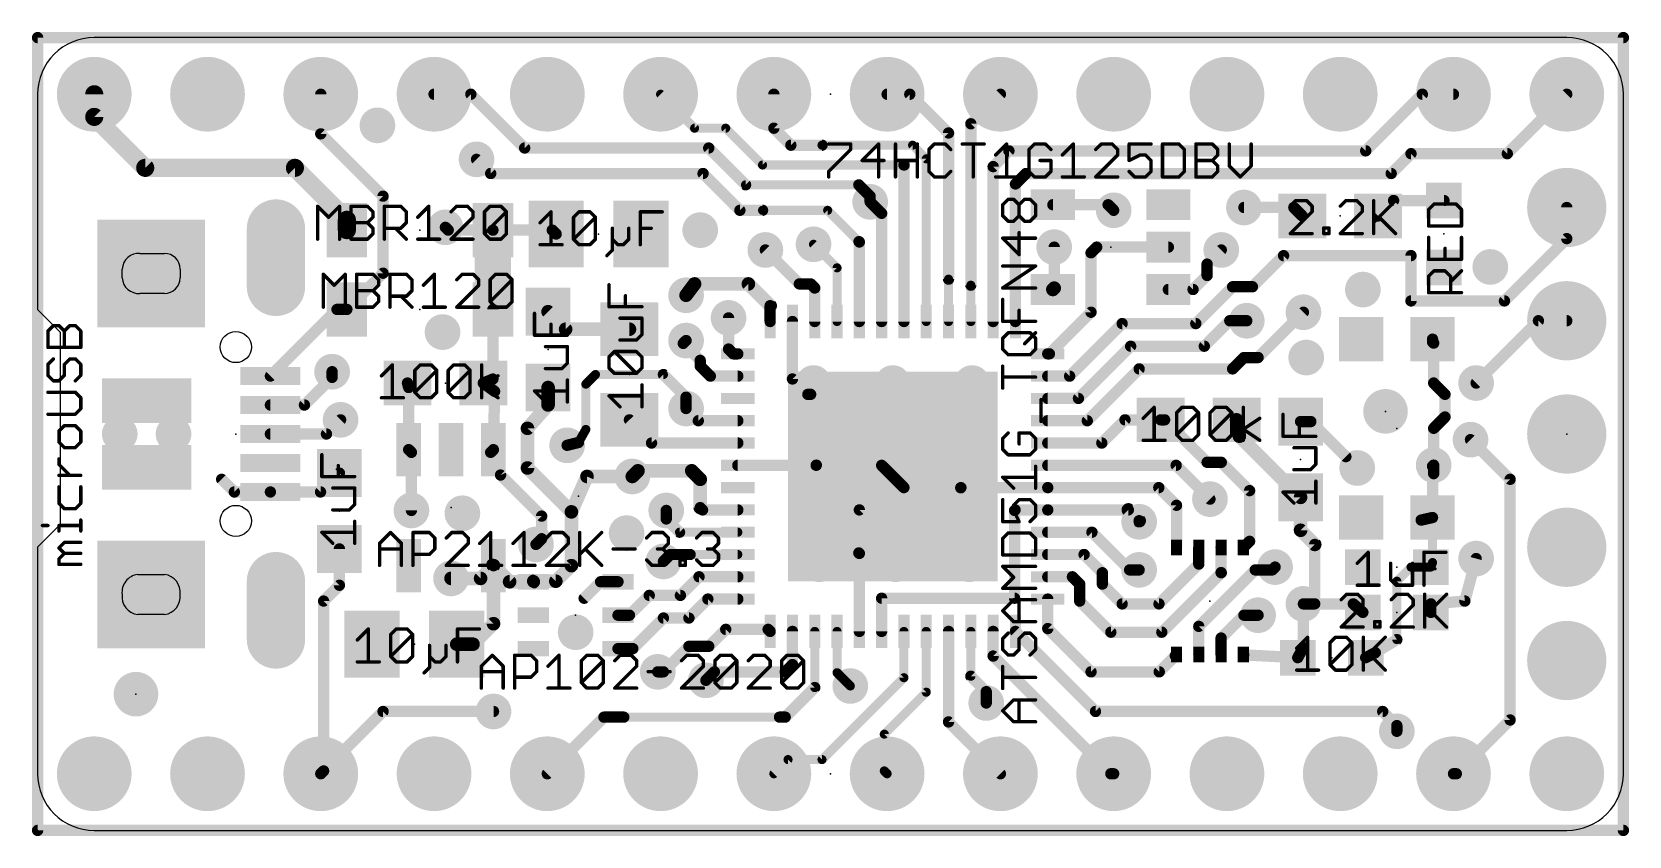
# Model space of a CAD drawing. Extents: x -0.1 to 35.7, y -0.1 to 17.9.
import ezdxf

# ---------------------------------------------------------------- set-up
doc = ezdxf.new("R2010")
doc.units = 0
for name, color, linetype in [('1', 12, 'CONTINUOUS'), ('17', 110, 'CONTINUOUS'), ('18', 110, 'CONTINUOUS'), ('20', 53, 'CONTINUOUS'), ('23', 40, 'CONTINUOUS'), ('27', 253, 'CONTINUOUS')]:
    doc.layers.add(name, color=color, linetype=linetype)

# ---------------------------------------------------------------- blocks, each defined once
blk = doc.blocks.new('RECT')
blk.add_solid([(-0.5, -0.5), (0.5, -0.5), (-0.5, 0.5), (0.5, 0.5)])
blk = doc.blocks.new('ROUNDP')
at = {"const_width": 0.5}
blk.add_lwpolyline([(0, -0.25, 1), (0, 0.25, 1), (0, -0.25)], format="xyb", dxfattribs=at)
blk = doc.blocks.new('PIE')
at = {"const_width": 0.5}
blk.add_lwpolyline([(0, -0.25, 1), (0, 0.25, 1), (0, -0.25)], format="xyb", dxfattribs=at)
blk = doc.blocks.new('OFFSETP100')
at = {"const_width": 1}
blk.add_lwpolyline([(0, 0), (1, 0)], dxfattribs=at)
at = {"const_width": 0.5}
for points in [[(0, 0.25, 1), (0, -0.25)], [(1, -0.25, 1), (1, 0.25)]]:
    blk.add_lwpolyline(points, format="xyb", dxfattribs=at)
blk = doc.blocks.new('SQUAREP')
blk.add_solid([(-0.5, -0.5), (0.5, -0.5), (-0.5, 0.5), (0.5, 0.5)])
blk = doc.blocks.new('ROUNDV')
at = {"const_width": 0.5}
blk.add_lwpolyline([(0, -0.25, 1), (0, 0.25, 1), (0, -0.25)], format="xyb", dxfattribs=at)

msp = doc.modelspace()

# ---------------------------------------------------------------- linework, layer by layer
at = {"layer": '1'}
for points, const_width in [([(0.0635, 17.78, 1), (-0.0635, 17.78)], 0.127), ([(35.6235, 17.78, 1), (35.4965, 17.78)], 0.127), ([(0, 17.8435, 1), (0, 17.7165)], 0.127), ([(35.56, 17.7165, 1), (35.56, 17.8435)], 0.127), ([(1.3716, 16.51, 1), (1.1684, 16.51)], 0.2032), ([(6.4135, 16.51, 1), (6.2865, 16.51)], 0.127), ([(8.89, 16.5735, 1), (8.89, 16.4465)], 0.127), ([(9.7604, 16.5549, 1), (9.6706, 16.4651)], 0.127), ([(9.7155, 16.4465, 1), (9.7155, 16.5735)], 0.127), ([(14.0059, 16.5459, 1), (13.9341, 16.4741)], 0.1016), ([(16.5735, 16.51, 1), (16.4465, 16.51)], 0.127), ([(19.05, 16.5735, 1), (19.05, 16.4465)], 0.127), ([(19.6029, 16.5549, 1), (19.5131, 16.4651)], 0.127), ([(19.558, 16.4465, 1), (19.558, 16.5735)], 0.127), ([(21.6349, 16.4651, 1), (21.5451, 16.5549)], 0.127), ([(31.0515, 16.5735, 1), (31.0515, 16.4465)], 0.127), ([(31.0964, 16.4651, 1), (31.0066, 16.5549)], 0.127), ([(31.75, 16.4465, 1), (31.75, 16.5735)], 0.127), ([(34.3349, 16.4651, 1), (34.2451, 16.5549)], 0.127), ([(1.3418, 16.0738, 1), (1.1982, 15.9302)], 0.2032), ([(1.1684, 16.002, 1), (1.3716, 16.002)], 0.2032), ([(14.732, 15.7988, 1), (14.732, 15.6972)], 0.1016), ([(14.6961, 15.7121, 1), (14.7679, 15.7839)], 0.1016), ([(15.4664, 15.7839, 1), (15.3946, 15.7121)], 0.1016), ([(15.4305, 15.6972, 1), (15.4305, 15.7988)], 0.1016), ([(16.5549, 15.7929, 1), (16.4651, 15.7031)], 0.127), ([(16.4465, 15.748, 1), (16.5735, 15.748)], 0.127), ([(20.4905, 15.641, 1), (20.3635, 15.641)], 0.127), ([(20.9905, 15.847, 1), (20.8635, 15.847)], 0.127), ([(20.8821, 15.8919, 1), (20.9719, 15.8021)], 0.127), ([(6.3949, 15.6659, 1), (6.3051, 15.5761)], 0.127), ([(6.2865, 15.621, 1), (6.4135, 15.621)], 0.127), ([(10.922, 15.367, 1), (10.922, 15.24)], 0.127), ([(10.8771, 15.2586, 1), (10.9669, 15.3484)], 0.127), ([(15.0944, 15.3484, 1), (15.0046, 15.2586)], 0.127), ([(15.0495, 15.24, 1), (15.0495, 15.367)], 0.127), ([(16.891, 15.4305, 1), (16.891, 15.3035)], 0.127), ([(16.8461, 15.3221, 1), (16.9359, 15.4119)], 0.127), ([(17.5895, 15.4178, 1), (17.5895, 15.3162)], 0.1016), ([(17.5895, 15.3035, 1), (17.5895, 15.4305)], 0.127), ([(19.6574, 15.4029, 1), (19.5856, 15.3311)], 0.1016), ([(19.6215, 15.3162, 1), (19.6215, 15.4178)], 0.1016), ([(20.3821, 15.5961, 1), (20.4719, 15.6859)], 0.127), ([(2.413, 14.9606, 1), (2.413, 14.7574)], 0.2032), ([(5.8418, 14.9308, 1), (5.6982, 14.7872)], 0.2032), ([(5.77, 14.7574, 1), (5.77, 14.9606)], 0.2032), ([(9.8874, 15.0944, 1), (9.7976, 15.0046)], 0.127), ([(19.4905, 14.9225, 1), (19.3635, 14.9225)], 0.127), ([(19.427, 14.986, 1), (19.427, 14.859)], 0.127), ([(19.431, 14.859, 1), (19.431, 14.986)], 0.127), ([(19.9778, 15.0615, 1), (19.8762, 15.0615)], 0.1016), ([(19.8911, 15.0256, 1), (19.9629, 15.0974)], 0.1016), ([(21.7805, 15.3035, 1), (21.7805, 15.1765)], 0.127), ([(21.8254, 15.1951, 1), (21.7356, 15.2849)], 0.127), ([(29.7366, 15.2849, 1), (29.8264, 15.1951)], 0.127), ([(29.7815, 15.1765, 1), (29.7815, 15.3035)], 0.127), ([(30.7975, 15.24, 1), (30.7975, 15.113)], 0.127), ([(30.8424, 15.1316, 1), (30.7526, 15.2214)], 0.127), ([(32.9116, 15.2214, 1), (33.0014, 15.1316)], 0.127), ([(32.9565, 15.113, 1), (32.9565, 15.24)], 0.127), ([(2.3412, 14.7872, 1), (2.4848, 14.9308)], 0.2032), ([(10.16, 14.7955, 1), (10.16, 14.6685)], 0.127), ([(10.1151, 14.6871, 1), (10.2049, 14.7769)], 0.127), ([(14.9674, 14.7769, 1), (14.8776, 14.6871)], 0.127), ([(14.9225, 14.6685, 1), (14.9225, 14.7955)], 0.127), ([(16.256, 14.9733, 1), (16.256, 14.8717)], 0.1016), ([(16.2201, 14.8866, 1), (16.2919, 14.9584)], 0.1016), ([(19.431, 14.8717, 1), (19.431, 14.9733)], 0.1016), ([(21.4905, 14.8865, 1), (21.3635, 14.8865)], 0.127), ([(21.3821, 14.9314, 1), (21.4719, 14.8416)], 0.127), ([(22.1615, 14.7955, 1), (22.1615, 14.6685)], 0.127), ([(22.2064, 14.6871, 1), (22.1166, 14.7769)], 0.127), ([(30.3081, 14.7769, 1), (30.3979, 14.6871)], 0.127), ([(30.353, 14.6685, 1), (30.353, 14.7955)], 0.127), ([(7.8105, 14.224, 1), (7.6835, 14.224)], 0.127), ([(7.7021, 14.1791, 1), (7.7919, 14.2689)], 0.127), ([(15.8301, 14.4331, 1), (15.9199, 14.5229)], 0.127), ([(15.875, 14.5288, 1), (15.875, 14.4272)], 0.1016), ([(18.4599, 14.5229, 1), (18.3701, 14.4331)], 0.127), ([(18.415, 14.4272, 1), (18.415, 14.5288)], 0.1016), ([(18.7325, 14.224, 1), (18.6055, 14.224)], 0.127), ([(18.6241, 14.1791, 1), (18.7139, 14.2689)], 0.127), ([(21.9905, 14.4975, 1), (21.8635, 14.4975)], 0.127), ([(21.8821, 14.5424, 1), (21.9719, 14.4526)], 0.127), ([(15.748, 13.97, 1), (15.748, 13.843)], 0.127), ([(15.7031, 13.8616, 1), (15.7929, 13.9514)], 0.127), ([(16.256, 13.9573, 1), (16.256, 13.8557)], 0.1016), ([(16.256, 13.843, 1), (16.256, 13.97)], 0.127), ([(17.7524, 13.9424, 1), (17.6806, 13.8706)], 0.1016), ([(17.7165, 13.8557, 1), (17.7165, 13.9573)], 0.1016), ([(18.7139, 14.1419, 1), (18.6241, 14.0521)], 0.127), ([(18.6055, 14.097, 1), (18.7325, 14.097)], 0.127), ([(22.7665, 14.0945, 1), (22.7665, 13.9675)], 0.127), ([(24.0504, 14.0759, 1), (23.9606, 13.9861)], 0.127), ([(24.0055, 13.9675, 1), (24.0055, 14.0945)], 0.127), ([(24.0851, 13.8616, 1), (24.1749, 13.9514)], 0.127), ([(27.051, 14.0335, 1), (27.051, 13.9065)], 0.127), ([(28.2144, 14.0149, 1), (28.1246, 13.9251)], 0.127), ([(28.1695, 13.9065, 1), (28.1695, 14.0335)], 0.127), ([(30.407, 14.19, 1), (30.407, 14.063)], 0.127), ([(30.4519, 14.0816, 1), (30.3621, 14.1714)], 0.127), ([(31.536, 14.063, 1), (31.536, 14.19)], 0.127), ([(34.3535, 13.97, 1), (34.2265, 13.97)], 0.127), ([(7.0366, 13.694, 1), (6.8334, 13.694)], 0.2032), ([(6.8632, 13.6222, 1), (7.0068, 13.7658)], 0.2032), ([(9.1889, 13.5704, 1), (9.0991, 13.4806)], 0.127), ([(10.4132, 13.462, 1), (10.0068, 13.462)], 0.4064), ([(18.9905, 13.839, 1), (18.8635, 13.839)], 0.127), ([(18.8821, 13.7941, 1), (18.9719, 13.8839)], 0.127), ([(28.3151, 13.7346, 1), (28.4049, 13.8244)], 0.127), ([(30.0151, 13.8244, 1), (30.1049, 13.7346)], 0.127), ([(6.8334, 13.462, 1), (7.0366, 13.462)], 0.2032), ([(9.2075, 13.5255, 1), (9.2075, 13.3985)], 0.127), ([(9.1626, 13.4171, 1), (9.2524, 13.5069)], 0.127), ([(10.21, 13.5255, 1), (10.21, 13.3985)], 0.127), ([(10.21, 13.3985, 1), (10.21, 13.5255)], 0.127), ([(11.5859, 13.5069, 1), (11.4961, 13.4171)], 0.127), ([(11.541, 13.3985, 1), (11.541, 13.5255)], 0.127), ([(11.5831, 13.3301, 1), (11.6729, 13.4199)], 0.127), ([(18.4639, 13.2489, 1), (18.3741, 13.1591)], 0.127), ([(18.4905, 13.196, 1), (18.3635, 13.196)], 0.127), ([(18.3821, 13.1511, 1), (18.4719, 13.2409)], 0.127), ([(18.3831, 13.1681, 1), (18.4549, 13.2399)], 0.1016), ([(34.2265, 13.2715, 1), (34.3535, 13.2715)], 0.127), ([(34.3349, 13.2266, 1), (34.2451, 13.3164)], 0.127), ([(16.3644, 13.0624, 1), (16.2746, 12.9726)], 0.127), ([(17.4349, 13.1804, 1), (17.3631, 13.1086)], 0.1016), ([(22.86, 13.081, 1), (22.733, 13.081)], 0.127), ([(23.6855, 12.954, 1), (23.5585, 12.954)], 0.127), ([(23.5771, 12.9989, 1), (23.6669, 12.9091)], 0.127), ([(23.749, 13.1445, 1), (23.749, 13.0175)], 0.127), ([(23.7939, 13.0361, 1), (23.7041, 13.1259)], 0.127), ([(25.3565, 13.0175, 1), (25.3565, 13.1445)], 0.127), ([(26.5879, 12.9726, 1), (26.4981, 13.0624)], 0.127), ([(27.94, 12.954, 1), (27.94, 12.827)], 0.127), ([(27.9849, 12.8456, 1), (27.8951, 12.9354)], 0.127), ([(30.861, 12.8905, 1), (30.734, 12.8905)], 0.127), ([(30.7975, 12.827, 1), (30.7975, 12.954)], 0.127), ([(7.6835, 12.496, 1), (7.8105, 12.496)], 0.127), ([(7.7919, 12.4511, 1), (7.7021, 12.5409)], 0.127), ([(17.9778, 12.6165, 1), (17.8762, 12.6165)], 0.1016), ([(17.8911, 12.5806, 1), (17.9629, 12.6524)], 0.1016), ([(26.289, 12.7, 1), (26.162, 12.7)], 0.127), ([(26.1806, 12.7449, 1), (26.2704, 12.6551)], 0.127), ([(26.2704, 12.4011, 1), (26.1806, 12.4909)], 0.127), ([(14.732, 12.3317, 1), (14.732, 12.1793)], 0.1524), ([(14.793, 12.2098, 1), (14.671, 12.3012)], 0.1524), ([(15.9924, 12.3094, 1), (15.8846, 12.2016)], 0.1524), ([(15.9385, 12.1793, 1), (15.9385, 12.3317)], 0.1524), ([(17.0815, 12.319, 1), (17.0815, 12.192)], 0.127), ([(17.0366, 12.2106, 1), (17.1264, 12.3004)], 0.127), ([(17.3804, 12.3004, 1), (17.2906, 12.2106)], 0.127), ([(17.3355, 12.192, 1), (17.3355, 12.319)], 0.127), ([(17.4905, 12.164, 1), (17.3635, 12.164)], 0.127), ([(17.3821, 12.1191, 1), (17.4719, 12.2089)], 0.127), ([(20.3635, 12.3625, 1), (20.4905, 12.3625)], 0.127), ([(20.4778, 12.3625, 1), (20.3762, 12.3625)], 0.1016), ([(20.8635, 12.2275, 1), (20.9905, 12.2275)], 0.127), ([(20.9778, 12.2275, 1), (20.8762, 12.2275)], 0.1016), ([(22.7126, 12.1849, 1), (22.8204, 12.0771)], 0.1524), ([(22.8504, 12.1071, 1), (22.7426, 12.2149)], 0.1524), ([(22.733, 12.161, 1), (22.86, 12.161)], 0.127), ([(25.3565, 12.1945, 1), (25.3565, 12.0675)], 0.127), ([(25.8656, 12.1759, 1), (25.9554, 12.0861)], 0.127), ([(25.9105, 12.0675, 1), (25.9105, 12.1945)], 0.127), ([(26.162, 12.446, 1), (26.289, 12.446)], 0.127), ([(26.797, 12.2555, 1), (26.797, 12.1285)], 0.127), ([(26.8419, 12.1471, 1), (26.7521, 12.2369)], 0.127), ([(27.1966, 12.2369, 1), (27.2864, 12.1471)], 0.127), ([(27.2415, 12.1285, 1), (27.2415, 12.2555)], 0.127), ([(10.0068, 11.684, 1), (10.4132, 11.684)], 0.4064), ([(14.4805, 12.0472, 1), (14.6025, 11.9558)], 0.1524), ([(16.3731, 11.7131, 1), (16.4809, 11.8209)], 0.1524), ([(16.4905, 11.767, 1), (16.3635, 11.767)], 0.127), ([(30.7975, 11.938, 1), (30.7975, 11.811)], 0.127), ([(30.734, 11.8745, 1), (30.861, 11.8745)], 0.127), ([(32.8481, 11.9194, 1), (32.9379, 11.8296)], 0.127), ([(32.893, 11.811, 1), (32.893, 11.938)], 0.127), ([(6.714, 11.7475, 1), (6.714, 11.6205)], 0.127), ([(6.7589, 11.6391, 1), (6.6691, 11.7289)], 0.127), ([(6.8901, 11.7289, 1), (6.9799, 11.6391)], 0.127), ([(6.935, 11.6205, 1), (6.935, 11.7475)], 0.127), ([(10.2735, 11.684, 1), (10.1465, 11.684)], 0.127), ([(11.5009, 11.6864, 1), (11.3931, 11.5786)], 0.1524), ([(15.5575, 11.4935, 1), (15.4305, 11.4935)], 0.127), ([(16.3635, 11.4125, 1), (16.4905, 11.4125)], 0.127), ([(16.9905, 11.4125, 1), (16.8635, 11.4125)], 0.127), ([(17.3635, 11.4125, 1), (17.4905, 11.4125)], 0.127), ([(17.8762, 11.4125, 1), (17.9778, 11.4125)], 0.1016), ([(18.3635, 11.4125, 1), (18.4905, 11.4125)], 0.127), ([(18.8635, 11.4125, 1), (18.9905, 11.4125)], 0.127), ([(19.3635, 11.4125, 1), (19.4905, 11.4125)], 0.127), ([(19.8762, 11.4125, 1), (19.9778, 11.4125)], 0.1016), ([(20.3762, 11.4125, 1), (20.4778, 11.4125)], 0.1016), ([(20.8762, 11.4125, 1), (20.9778, 11.4125)], 0.1016), ([(21.3635, 11.4125, 1), (21.4905, 11.4125)], 0.127), ([(21.8635, 11.4125, 1), (21.9905, 11.4125)], 0.127), ([(23.5585, 11.6205, 1), (23.6855, 11.6205)], 0.127), ([(23.6669, 11.5756, 1), (23.5771, 11.6654)], 0.127), ([(24.3205, 11.43, 1), (24.3205, 11.303)], 0.127), ([(24.3654, 11.3216, 1), (24.2756, 11.4114)], 0.127), ([(25.9266, 11.4114, 1), (26.0164, 11.3216)], 0.127), ([(25.9715, 11.303, 1), (25.9715, 11.43)], 0.127), ([(26.7335, 11.4935, 1), (26.7335, 11.3665)], 0.127), ([(26.7784, 11.3851, 1), (26.6886, 11.4749)], 0.127), ([(27.1145, 11.3665, 1), (27.1145, 11.4935)], 0.127), ([(28.4294, 11.5756, 1), (28.3396, 11.6654)], 0.127), ([(33.655, 11.4935, 1), (33.655, 11.3665)], 0.127), ([(33.6999, 11.3851, 1), (33.6101, 11.4749)], 0.127), ([(34.29, 11.3665, 1), (34.29, 11.4935)], 0.127), ([(11.84, 11.3157, 1), (11.84, 11.1633)], 0.1524), ([(11.7861, 11.1856, 1), (11.8939, 11.2934)], 0.1524), ([(13.2715, 11.1633, 1), (13.2715, 11.3157)], 0.1524), ([(14.5864, 10.9406, 1), (14.4966, 11.0304)], 0.127), ([(31.3435, 11.017, 1), (31.2165, 11.017)], 0.127), ([(14.5229, 10.9669, 1), (14.4331, 10.8771)], 0.127), ([(14.4331, 10.9669, 1), (14.5229, 10.8771)], 0.127), ([(15.5389, 10.8399, 1), (15.4491, 10.7501)], 0.127), ([(15.4305, 10.795, 1), (15.5575, 10.795)], 0.127), ([(15.6015, 10.751, 1), (15.6015, 10.624)], 0.127), ([(15.5566, 10.6426, 1), (15.6464, 10.7324)], 0.127), ([(15.702, 10.624, 1), (15.702, 10.751)], 0.127), ([(22.652, 10.751, 1), (22.652, 10.624)], 0.127), ([(22.6441, 10.7324, 1), (22.7339, 10.6426)], 0.127), ([(22.689, 10.624, 1), (22.689, 10.751)], 0.127), ([(24.511, 10.922, 1), (24.511, 10.795)], 0.127), ([(24.5559, 10.8136, 1), (24.4661, 10.9034)], 0.127), ([(26.1171, 10.9034, 1), (26.2069, 10.8136)], 0.127), ([(26.162, 10.795, 1), (26.162, 10.922)], 0.127), ([(31.3249, 10.9984, 1), (31.2351, 10.9086)], 0.127), ([(31.2165, 10.9535, 1), (31.3435, 10.9535)], 0.127), ([(31.369, 10.928, 1), (31.242, 10.928)], 0.127), ([(31.2606, 10.8831, 1), (31.3504, 10.9729)], 0.127), ([(6.6675, 10.287, 1), (6.5405, 10.287)], 0.127), ([(14.9225, 10.541, 1), (14.7955, 10.541)], 0.127), ([(14.9039, 10.4589, 1), (14.8141, 10.3691)], 0.127), ([(14.7955, 10.414, 1), (14.9225, 10.414)], 0.127), ([(14.8141, 10.4961, 1), (14.9039, 10.5859)], 0.127), ([(24.7015, 10.414, 1), (24.7015, 10.287)], 0.127), ([(24.7464, 10.3056, 1), (24.6566, 10.3954)], 0.127), ([(26.7521, 10.3954, 1), (26.8419, 10.3056)], 0.127), ([(26.797, 10.287, 1), (26.797, 10.414)], 0.127), ([(27.051, 10.668, 1), (27.051, 10.541)], 0.127), ([(27.0959, 10.5596, 1), (27.0061, 10.6494)], 0.127), ([(27.3236, 10.6494, 1), (27.4134, 10.5596)], 0.127), ([(27.3685, 10.541, 1), (27.3685, 10.668)], 0.127), ([(5.1751, 10.2349, 1), (5.2649, 10.1451)], 0.127), ([(6.5405, 10.16, 1), (6.6675, 10.16)], 0.127), ([(6.6489, 10.1151, 1), (6.5591, 10.2049)], 0.127), ([(8.3553, 10.0496, 1), (8.2327, 10.0164)], 0.127), ([(8.3845, 9.933, 1), (8.2575, 9.933)], 0.127), ([(10.0317, 10.0841, 1), (9.9563, 9.9819)], 0.127), ([(9.9698, 10.0917, 1), (10.0182, 9.9743)], 0.127), ([(10.1465, 10.122, 1), (10.2735, 10.122)], 0.127), ([(10.2342, 10.0633, 1), (10.1858, 10.1807)], 0.127), ([(11.5232, 9.9325, 1), (11.3708, 9.9325)], 0.1524), ([(12.3444, 10.0076, 1), (12.2428, 10.0076)], 0.1016), ([(12.2577, 10.0435, 1), (12.3295, 9.9717)], 0.1016), ([(12.5095, 10.2743, 1), (12.5095, 10.1727)], 0.1016), ([(12.5454, 10.1876, 1), (12.4736, 10.2594)], 0.1016), ([(14.0784, 10.2684, 1), (13.9886, 10.1786)], 0.127), ([(14.0335, 10.1727, 1), (14.0335, 10.2743)], 0.1016), ([(15.0855, 10.251, 1), (15.0855, 10.124)], 0.127), ([(15.0406, 10.1426, 1), (15.1304, 10.2324)], 0.127), ([(15.702, 10.124, 1), (15.702, 10.251)], 0.127), ([(16.9719, 10.1689, 1), (16.8821, 10.0791)], 0.127), ([(16.8635, 10.124, 1), (16.9905, 10.124)], 0.127), ([(22.652, 10.251, 1), (22.652, 10.124)], 0.127), ([(23.0966, 10.2324, 1), (23.1864, 10.1426)], 0.127), ([(23.1415, 10.124, 1), (23.1415, 10.251)], 0.127), ([(31.3504, 10.0779, 1), (31.2606, 9.9881)], 0.127), ([(31.242, 10.033, 1), (31.369, 10.033)], 0.127), ([(32.2131, 10.0779, 1), (32.3029, 9.9881)], 0.127), ([(8.2597, 9.9164, 1), (8.3823, 9.9496)], 0.127), ([(10.3115, 9.8443, 1), (10.1845, 9.8469)], 0.127), ([(10.2103, 9.7945, 1), (10.2857, 9.8967)], 0.127), ([(11.5042, 9.4917, 1), (11.3898, 9.5923)], 0.1524), ([(14.605, 9.7155, 1), (14.478, 9.7155)], 0.127), ([(14.4966, 9.6706, 1), (14.5864, 9.7604)], 0.127), ([(17.272, 9.8425, 1), (17.272, 9.7155)], 0.127), ([(17.2271, 9.7341, 1), (17.3169, 9.8239)], 0.127), ([(17.3804, 9.8239, 1), (17.2906, 9.7341)], 0.127), ([(17.3355, 9.7155, 1), (17.3355, 9.8425)], 0.127), ([(22.652, 9.751, 1), (22.652, 9.624)], 0.127), ([(23.2951, 9.7324, 1), (23.3849, 9.6426)], 0.127), ([(23.34, 9.624, 1), (23.34, 9.751)], 0.127), ([(31.623, 9.779, 1), (31.496, 9.779)], 0.127), ([(31.5146, 9.7341, 1), (31.6044, 9.8239)], 0.127), ([(5.22, 9.6035, 1), (5.22, 9.4765)], 0.127), ([(5.9391, 9.5849, 1), (6.0289, 9.4951)], 0.127), ([(5.984, 9.4765, 1), (5.984, 9.6035)], 0.127), ([(6.8394, 9.1626, 1), (6.7496, 9.2524)], 0.127), ([(11.3708, 9.542, 1), (11.5232, 9.542)], 0.1524), ([(13.3175, 9.2513, 1), (13.2255, 9.1637)], 0.127), ([(14.5864, 9.5064, 1), (14.4966, 9.4166)], 0.127), ([(14.478, 9.4615, 1), (14.605, 9.4615)], 0.127), ([(14.8155, 9.251, 1), (14.8155, 9.124)], 0.127), ([(15.702, 9.124, 1), (15.702, 9.251)], 0.127), ([(22.652, 9.251, 1), (22.652, 9.124)], 0.127), ([(23.5385, 9.124, 1), (23.5385, 9.251)], 0.127), ([(24.384, 9.271, 1), (24.384, 9.144)], 0.127), ([(24.4289, 9.1626, 1), (24.3391, 9.2524)], 0.127), ([(25.185, 9.271, 1), (25.185, 9.144)], 0.127), ([(25.185, 9.144, 1), (25.185, 9.271)], 0.127), ([(25.3179, 9.2524, 1), (25.2281, 9.1626)], 0.127), ([(25.273, 9.144, 1), (25.273, 9.271)], 0.127), ([(26.9601, 9.2205, 1), (26.8099, 9.1945)], 0.1524), ([(31.496, 9.271, 1), (31.623, 9.271)], 0.127), ([(31.6044, 9.2261, 1), (31.5146, 9.3159)], 0.127), ([(5.22, 8.9535, 1), (5.22, 8.8265)], 0.127), ([(6.4321, 8.9349, 1), (6.5219, 8.8451)], 0.127), ([(6.477, 8.8265, 1), (6.477, 8.9535)], 0.127), ([(11.0617, 9.017, 1), (10.9093, 9.017)], 0.1524), ([(10.9283, 9.0673, 1), (11.0427, 8.9667)], 0.1524), ([(12.2428, 8.9916, 1), (12.3444, 8.9916)], 0.1016), ([(12.3378, 8.9666, 1), (12.2494, 9.0166)], 0.1016), ([(14.7706, 9.1426, 1), (14.8604, 9.2324)], 0.127), ([(23.4936, 9.2324, 1), (23.5834, 9.1426)], 0.127), ([(27.0024, 8.8949, 1), (26.8946, 8.7871)], 0.1524), ([(28.321, 9.232, 1), (28.321, 9.105)], 0.127), ([(28.5954, 9.2134, 1), (28.5056, 9.1236)], 0.127), ([(28.5505, 9.105, 1), (28.5505, 9.232)], 0.127), ([(31.369, 9.017, 1), (31.242, 9.017)], 0.127), ([(31.2606, 9.0619, 1), (31.3504, 8.9721)], 0.127), ([(8.3659, 8.584, 1), (8.2761, 8.4942)], 0.127), ([(8.2575, 8.5391, 1), (8.3845, 8.5391)], 0.127), ([(8.4455, 8.4781, 1), (8.3185, 8.4781)], 0.127), ([(10.2182, 8.5035, 1), (10.1018, 8.4527)], 0.127), ([(10.1575, 8.5404, 1), (10.2845, 8.5378)], 0.127), ([(10.2659, 8.4942, 1), (10.1761, 8.584)], 0.127), ([(11.8591, 8.6976, 1), (11.8899, 8.5744)], 0.127), ([(12.0843, 8.7245, 1), (12.1727, 8.6745)], 0.1016), ([(12.1439, 8.6379, 1), (12.1131, 8.7611)], 0.127), ([(13.767, 8.751, 1), (13.767, 8.624)], 0.127), ([(13.721, 8.6437, 1), (13.813, 8.7313)], 0.127), ([(15.702, 8.624, 1), (15.702, 8.751)], 0.127), ([(22.652, 8.751, 1), (22.652, 8.624)], 0.127), ([(23.8191, 8.7324, 1), (23.9089, 8.6426)], 0.127), ([(23.864, 8.624, 1), (23.864, 8.751)], 0.127), ([(26.8734, 8.828, 1), (27.0236, 8.854)], 0.1524), ([(32.1759, 8.8079, 1), (32.0861, 8.7181)], 0.127), ([(8.3371, 8.4332, 1), (8.4269, 8.523)], 0.127), ([(10.1151, 8.523, 1), (10.2049, 8.4332)], 0.127), ([(11.0394, 8.1819, 1), (10.9316, 8.0741)], 0.1524), ([(15.702, 8.251, 1), (15.702, 8.124)], 0.127), ([(17.4585, 8.251, 1), (17.4585, 8.124)], 0.127), ([(17.4136, 8.2324, 1), (17.5034, 8.1426)], 0.127), ([(17.5074, 8.1466, 1), (17.4176, 8.2364)], 0.127), ([(17.4585, 8.124, 1), (17.4585, 8.251)], 0.127), ([(18.9719, 8.2324, 1), (18.8821, 8.1426)], 0.127), ([(18.927, 8.124, 1), (18.927, 8.251)], 0.127), ([(22.652, 8.251, 1), (22.652, 8.124)], 0.127), ([(25.5759, 8.2324, 1), (25.4861, 8.1426)], 0.127), ([(25.531, 8.124, 1), (25.531, 8.251)], 0.127), ([(26.2255, 8.3185, 1), (26.2255, 8.1915)], 0.127), ([(26.1806, 8.2101, 1), (26.2704, 8.2999)], 0.127), ([(26.5879, 8.2999, 1), (26.4981, 8.2101)], 0.127), ([(26.543, 8.1915, 1), (26.543, 8.3185)], 0.127), ([(29.2921, 8.3371, 1), (29.3819, 8.4269)], 0.127), ([(31.3435, 8.166, 1), (31.2165, 8.166)], 0.127), ([(31.2351, 8.2109, 1), (31.3249, 8.1211)], 0.127), ([(31.369, 8.1915, 1), (31.242, 8.1915)], 0.127), ([(31.242, 8.1915, 1), (31.369, 8.1915)], 0.127), ([(31.3504, 8.1466, 1), (31.2606, 8.2364)], 0.127), ([(4.1724, 7.9189, 1), (4.0826, 7.8291)], 0.127), ([(6.8128, 7.9679, 1), (6.723, 8.0577)], 0.127), ([(10.4263, 8.015, 1), (10.3365, 7.9252)], 0.127), ([(10.3232, 7.9447, 1), (10.4396, 7.9955)], 0.127), ([(10.9093, 8.128, 1), (11.0617, 8.128)], 0.1524), ([(12.3195, 8.0137, 1), (12.3195, 7.8613)], 0.1524), ([(12.3892, 7.9068, 1), (12.2498, 7.9682)], 0.1524), ([(13.2811, 7.9914, 1), (13.3889, 7.8836)], 0.1524), ([(13.335, 7.8613, 1), (13.335, 8.0137)], 0.1524), ([(13.462, 8.1407, 1), (13.462, 7.9883)], 0.1524), ([(13.5159, 8.0106, 1), (13.4081, 8.1184)], 0.1524), ([(14.7224, 8.1184, 1), (14.6146, 8.0106)], 0.1524), ([(14.6685, 7.9883, 1), (14.6685, 8.1407)], 0.1524), ([(14.9352, 7.874, 1), (14.7828, 7.874)], 0.1524), ([(14.8051, 7.8201, 1), (14.9129, 7.9279)], 0.1524), ([(19.2219, 7.9824, 1), (19.1321, 7.8926)], 0.127), ([(19.2219, 7.8926, 1), (19.1321, 7.9824)], 0.127), ([(19.1321, 7.8926, 1), (19.2219, 7.9824)], 0.127), ([(19.1321, 7.8926, 1), (19.2219, 7.9824)], 0.127), ([(31.242, 8.001, 1), (31.369, 8.001)], 0.127), ([(33.0835, 7.874, 1), (32.9565, 7.874)], 0.127), ([(32.9751, 7.8291, 1), (33.0649, 7.9189)], 0.127), ([(4.4115, 7.6535, 1), (4.4115, 7.5265)], 0.127), ([(4.3666, 7.5451, 1), (4.4564, 7.6349)], 0.127), ([(5.22, 7.6535, 1), (5.22, 7.5265)], 0.127), ([(5.22, 7.5265, 1), (5.22, 7.6535)], 0.127), ([(6.3002, 7.6349, 1), (6.39, 7.5451)], 0.127), ([(6.3451, 7.5265, 1), (6.3451, 7.6535)], 0.127), ([(19.427, 7.751, 1), (19.427, 7.624)], 0.127), ([(19.3821, 7.6426, 1), (19.4719, 7.7324)], 0.127), ([(20.6561, 7.7284, 1), (20.7459, 7.6386)], 0.127), ([(20.705, 7.751, 1), (20.705, 7.624)], 0.127), ([(20.7499, 7.6426, 1), (20.6601, 7.7324)], 0.127), ([(20.705, 7.624, 1), (20.705, 7.751)], 0.127), ([(22.652, 7.751, 1), (22.652, 7.624)], 0.127), ([(22.652, 7.624, 1), (22.652, 7.751)], 0.127), ([(25.1869, 7.7324, 1), (25.0971, 7.6426)], 0.127), ([(25.142, 7.624, 1), (25.142, 7.751)], 0.127), ([(26.2441, 7.3846, 1), (26.3339, 7.4744)], 0.127), ([(27.2415, 7.62, 1), (27.1145, 7.62)], 0.127), ([(27.1331, 7.5751, 1), (27.2229, 7.6649)], 0.127), ([(28.3972, 7.4685, 1), (28.2448, 7.4685)], 0.1524), ([(28.2671, 7.4146, 1), (28.3749, 7.5224)], 0.1524), ([(8.3185, 7.1755, 1), (8.4455, 7.1755)], 0.127), ([(11.3665, 7.0485, 1), (11.2395, 7.0485)], 0.127), ([(12.0462, 7.1435, 1), (11.8938, 7.1435)], 0.1524), ([(11.9003, 7.1742, 1), (12.0397, 7.1128)], 0.1524), ([(11.9161, 7.0896, 1), (12.0239, 7.1974)], 0.1524), ([(14.1605, 7.1755, 1), (14.0335, 7.1755)], 0.127), ([(14.7828, 7.239, 1), (14.9352, 7.239)], 0.1524), ([(14.9039, 7.2839, 1), (14.8141, 7.1941)], 0.127), ([(14.9105, 7.251, 1), (14.9105, 7.124)], 0.127), ([(14.8656, 7.1426, 1), (14.9554, 7.2324)], 0.127), ([(15.702, 7.124, 1), (15.702, 7.251)], 0.127), ([(18.4905, 7.1875, 1), (18.3635, 7.1875)], 0.127), ([(18.3821, 7.2324, 1), (18.4719, 7.1426)], 0.127), ([(21.971, 7.1755, 1), (21.844, 7.1755)], 0.127), ([(21.8626, 7.2204, 1), (21.9524, 7.1306)], 0.127), ([(21.9195, 7.251, 1), (21.9195, 7.124)], 0.127), ([(21.9644, 7.1426, 1), (21.8746, 7.2324)], 0.127), ([(22.652, 7.251, 1), (22.652, 7.124)], 0.127), ([(22.652, 7.124, 1), (22.652, 7.251)], 0.127), ([(24.5134, 7.2414, 1), (24.4056, 7.1336)], 0.1524), ([(24.4595, 7.124, 1), (24.4595, 7.251)], 0.127), ([(25.6025, 7.2905, 1), (25.4755, 7.2905)], 0.127), ([(25.4941, 7.2456, 1), (25.5839, 7.3354)], 0.127), ([(11.2581, 7.0036, 1), (11.3479, 7.0934)], 0.127), ([(14.1419, 7.0299, 1), (14.0521, 6.9401)], 0.127), ([(14.0335, 6.985, 1), (14.1605, 6.985)], 0.127), ([(22.652, 6.751, 1), (22.652, 6.624)], 0.127), ([(23.6869, 6.7324, 1), (23.5971, 6.6426)], 0.127), ([(23.642, 6.624, 1), (23.642, 6.751)], 0.127), ([(24.6476, 6.8916, 1), (24.7554, 6.9994)], 0.1524), ([(24.765, 6.9455, 1), (24.638, 6.9455)], 0.127), ([(24.638, 6.9215, 1), (24.765, 6.9215)], 0.127), ([(28.3749, 6.7849, 1), (28.2671, 6.6771)], 0.1524), ([(28.2448, 6.731, 1), (28.3972, 6.731)], 0.1524), ([(31.012, 7.0214, 1), (31.04, 6.8976)], 0.127), ([(31.2165, 7.017, 1), (31.3435, 7.017)], 0.127), ([(31.3308, 7.017, 1), (31.2292, 7.017)], 0.1016), ([(31.294, 6.9551, 1), (31.266, 7.0789)], 0.127), ([(11.1311, 6.4584, 1), (11.2209, 6.3686)], 0.127), ([(11.2395, 6.5405, 1), (11.3665, 6.5405)], 0.127), ([(11.3479, 6.4956, 1), (11.2581, 6.5854)], 0.127), ([(14.3496, 6.6426, 1), (14.4394, 6.7324)], 0.127), ([(14.3945, 6.7383, 1), (14.3945, 6.6367)], 0.1016), ([(15.702, 6.6367, 1), (15.702, 6.7383)], 0.1016), ([(26.1025, 6.3435, 1), (25.9755, 6.3435)], 0.127), ([(26.6025, 6.3435, 1), (26.4755, 6.3435)], 0.127), ([(26.9941, 6.3884, 1), (27.0839, 6.2986)], 0.127), ([(27.1145, 6.4825, 1), (27.2415, 6.4825)], 0.127), ([(27.2229, 6.4376, 1), (27.1331, 6.5274)], 0.127), ([(28.5846, 6.3596, 1), (28.6924, 6.4674)], 0.1524), ([(28.702, 6.4135, 1), (28.575, 6.4135)], 0.127), ([(6.8314, 6.3128, 1), (6.7044, 6.3128)], 0.127), ([(10.2358, 6.0139, 1), (10.146, 5.9241)], 0.127), ([(10.2749, 5.9928, 1), (10.1671, 5.885)], 0.1524), ([(10.2997, 5.9364, 1), (10.1473, 5.9364)], 0.1524), ([(10.2749, 5.885, 1), (10.1671, 5.9928)], 0.1524), ([(12.0239, 5.8836, 1), (11.9161, 5.9914)], 0.1524), ([(13.9886, 6.0774, 1), (14.0784, 5.9876)], 0.127), ([(14.1885, 6.251, 1), (14.1885, 6.124)], 0.127), ([(14.2334, 6.1426, 1), (14.1436, 6.2324)], 0.127), ([(14.633, 6.2383, 1), (14.633, 6.1367)], 0.1016), ([(14.633, 6.124, 1), (14.633, 6.251)], 0.127), ([(15.702, 6.1367, 1), (15.702, 6.2383)], 0.1016), ([(18.4599, 6.2679, 1), (18.3701, 6.1781)], 0.127), ([(18.4905, 6.211, 1), (18.3635, 6.211)], 0.127), ([(18.3635, 6.211, 1), (18.4905, 6.211)], 0.127), ([(18.3821, 6.1661, 1), (18.4719, 6.2559)], 0.127), ([(22.652, 6.251, 1), (22.652, 6.124)], 0.127), ([(23.5119, 6.2324, 1), (23.4221, 6.1426)], 0.127), ([(23.467, 6.124, 1), (23.467, 6.251)], 0.127), ([(25.4755, 6.3435, 1), (25.6025, 6.3435)], 0.127), ([(26.0839, 5.9281, 1), (25.9941, 6.0179)], 0.127), ([(31.3276, 5.9892, 1), (31.2324, 6.0248)], 0.1016), ([(32.3194, 6.0796, 1), (32.1966, 6.1124)], 0.127), ([(9.271, 5.7277, 1), (9.271, 5.5753)], 0.1524), ([(9.8797, 5.7054, 1), (9.9875, 5.5976)], 0.1524), ([(9.9336, 5.5753, 1), (9.9336, 5.7277)], 0.1524), ([(10.2659, 5.9838, 1), (10.1761, 5.894)], 0.127), ([(10.1761, 5.894, 1), (10.2659, 5.9838)], 0.127), ([(10.1786, 5.8915, 1), (10.2684, 5.9813)], 0.127), ([(11.127, 5.6642, 1), (11.127, 5.5118)], 0.1524), ([(11.6205, 5.5118, 1), (11.6205, 5.6642)], 0.1524), ([(11.8938, 5.9375, 1), (12.0462, 5.9375)], 0.1524), ([(14.8315, 5.751, 1), (14.8315, 5.624)], 0.127), ([(14.8764, 5.6426, 1), (14.7866, 5.7324)], 0.127), ([(15.702, 5.624, 1), (15.702, 5.751)], 0.127), ([(22.652, 5.751, 1), (22.652, 5.624)], 0.127), ([(23.2499, 5.7324, 1), (23.1601, 5.6426)], 0.127), ([(23.205, 5.624, 1), (23.205, 5.751)], 0.127), ([(23.9395, 5.7785, 1), (23.8125, 5.7785)], 0.127), ([(23.8311, 5.7336, 1), (23.9209, 5.8234)], 0.127), ([(24.4875, 5.9055, 1), (24.4875, 5.7785)], 0.127), ([(24.4426, 5.7971, 1), (24.5324, 5.8869)], 0.127), ([(24.7015, 5.7785, 1), (24.7015, 5.9055)], 0.127), ([(25.9755, 5.973, 1), (26.1025, 5.973)], 0.127), ([(26.5839, 5.8274, 1), (26.4941, 5.7376)], 0.127), ([(26.4755, 5.7825, 1), (26.6025, 5.7825)], 0.127), ([(26.5879, 5.7336, 1), (26.4981, 5.8234)], 0.127), ([(26.4981, 5.7336, 1), (26.5879, 5.8234)], 0.127), ([(27.305, 5.9055, 1), (27.305, 5.7785)], 0.127), ([(27.3499, 5.7971, 1), (27.2601, 5.8869)], 0.127), ([(27.6411, 5.8869, 1), (27.7309, 5.7971)], 0.127), ([(27.686, 5.7785, 1), (27.686, 5.9055)], 0.127), ([(27.7944, 5.8606, 1), (27.7046, 5.9504)], 0.127), ([(30.7975, 5.9563, 1), (30.7975, 5.8547)], 0.1016), ([(30.8334, 5.8696, 1), (30.7616, 5.9414)], 0.1016), ([(31.1944, 5.9233, 1), (31.2896, 5.8877)], 0.1016), ([(31.2292, 6.007, 1), (31.3308, 6.007)], 0.1016), ([(31.242, 5.8547, 1), (31.242, 5.9563)], 0.1016), ([(6.7044, 5.4979, 1), (6.8314, 5.4979)], 0.127), ([(6.8128, 5.453, 1), (6.723, 5.5428)], 0.127), ([(10.5839, 5.6522, 1), (10.5839, 5.4998)], 0.1524), ([(10.53, 5.5221, 1), (10.6378, 5.6299)], 0.1524), ([(11.0701, 5.6209, 1), (11.1599, 5.5311)], 0.127), ([(11.1719, 5.5431, 1), (11.0821, 5.6329)], 0.127), ([(11.115, 5.4998, 1), (11.115, 5.6522)], 0.1524), ([(11.5666, 5.6419, 1), (11.6744, 5.5341)], 0.1524), ([(12.6245, 5.6395, 1), (12.6245, 5.5125)], 0.127), ([(12.6694, 5.5311, 1), (12.5796, 5.6209)], 0.127), ([(13.015, 5.5125, 1), (13.015, 5.6395)], 0.127), ([(13.716, 5.334, 1), (13.716, 5.207)], 0.127), ([(13.7609, 5.2256, 1), (13.6711, 5.3154)], 0.127), ([(14.3696, 5.3154, 1), (14.4594, 5.2256)], 0.127), ([(14.4145, 5.207, 1), (14.4145, 5.334)], 0.127), ([(23.4315, 5.5245, 1), (23.3045, 5.5245)], 0.127), ([(23.3231, 5.4796, 1), (23.4129, 5.5694)], 0.127), ([(23.9209, 5.5694, 1), (23.8311, 5.4796)], 0.127), ([(23.8125, 5.5245, 1), (23.9395, 5.5245)], 0.127), ([(30.5308, 5.588, 1), (30.4292, 5.588)], 0.1016), ([(30.4441, 5.6239, 1), (30.5159, 5.5521)], 0.1016), ([(6.477, 5.1435, 1), (6.35, 5.1435)], 0.127), ([(6.3686, 5.1884, 1), (6.4584, 5.0986)], 0.127), ([(12.2106, 5.2519, 1), (12.3004, 5.1621)], 0.127), ([(15.03, 5.251, 1), (15.03, 5.124)], 0.127), ([(15.0749, 5.1426, 1), (14.9851, 5.2324)], 0.127), ([(15.702, 5.124, 1), (15.702, 5.251)], 0.127), ([(18.9905, 5.207, 1), (18.8635, 5.207)], 0.127), ([(18.927, 5.2705, 1), (18.927, 5.1435)], 0.127), ([(21.844, 5.207, 1), (21.971, 5.207)], 0.127), ([(21.9075, 5.1435, 1), (21.9075, 5.2705)], 0.127), ([(22.7155, 5.1875, 1), (22.5885, 5.1875)], 0.127), ([(23.4129, 5.1884, 1), (23.3231, 5.0986)], 0.127), ([(23.3045, 5.1435, 1), (23.4315, 5.1435)], 0.127), ([(24.3205, 5.1435, 1), (24.3205, 5.0165)], 0.127), ([(24.2756, 5.0351, 1), (24.3654, 5.1249)], 0.127), ([(25.1011, 5.1249, 1), (25.1909, 5.0351)], 0.127), ([(25.146, 5.0165, 1), (25.146, 5.1435)], 0.127), ([(28.3845, 5.1435, 1), (28.3845, 5.0165)], 0.127), ([(28.448, 5.08, 1), (28.321, 5.08)], 0.127), ([(28.3845, 5.1435, 1), (28.3845, 5.0165)], 0.127), ([(28.575, 5.08, 1), (28.702, 5.08)], 0.127), ([(28.6385, 5.0165, 1), (28.6385, 5.1435)], 0.127), ([(29.5451, 5.1275, 1), (29.4609, 5.0325)], 0.127), ([(29.503, 5.0165, 1), (29.503, 5.1435)], 0.127), ([(31.3055, 5.08, 1), (31.1785, 5.08)], 0.127), ([(31.2367, 5.1433, 1), (31.2473, 5.0167)], 0.127), ([(31.9426, 5.1599, 1), (32.0654, 5.1271)], 0.127), ([(32.0093, 5.0802, 1), (31.9987, 5.2068)], 0.127), ([(10.1473, 4.6355, 1), (10.2997, 4.6355)], 0.1524), ([(10.2774, 4.5816, 1), (10.1696, 4.6894)], 0.1524), ([(13.015, 4.8895, 1), (13.015, 4.7625)], 0.127), ([(13.2266, 4.8709, 1), (13.3164, 4.7811)], 0.127), ([(13.2715, 4.7625, 1), (13.2715, 4.8895)], 0.127), ([(14.0335, 4.826, 1), (14.0335, 4.699)], 0.127), ([(14.0784, 4.7176, 1), (13.9886, 4.8074)], 0.127), ([(14.5601, 4.8074, 1), (14.6499, 4.7176)], 0.127), ([(14.605, 4.699, 1), (14.605, 4.826)], 0.127), ([(26.1025, 4.576, 1), (25.9755, 4.576)], 0.127), ([(25.9941, 4.6209, 1), (26.0839, 4.5311)], 0.127), ([(27.051, 4.8895, 1), (27.051, 4.7625)], 0.127), ([(27.0959, 4.7811, 1), (27.0061, 4.8709)], 0.127), ([(27.3685, 4.7625, 1), (27.3685, 4.8895)], 0.127), ([(29.6759, 4.842, 1), (29.7601, 4.937)], 0.127), ([(31.1785, 4.8895, 1), (31.3055, 4.8895)], 0.127), ([(9.399, 4.2522, 1), (9.399, 4.0998)], 0.1524), ([(9.7101, 4.2299, 1), (9.8179, 4.1221)], 0.1524), ([(9.764, 4.0998, 1), (9.764, 4.2522)], 0.1524), ([(15.4305, 4.572, 1), (15.4305, 4.445)], 0.127), ([(15.4754, 4.4636, 1), (15.3856, 4.5534)], 0.127), ([(16.4259, 4.5534, 1), (16.3361, 4.4636)], 0.127), ([(16.381, 4.445, 1), (16.381, 4.572)], 0.127), ([(16.3821, 4.4176, 1), (16.4719, 4.5074)], 0.127), ([(16.9905, 4.4625, 1), (16.8635, 4.4625)], 0.127), ([(17.4778, 4.4625, 1), (17.3762, 4.4625)], 0.1016), ([(17.9778, 4.4625, 1), (17.8762, 4.4625)], 0.1016), ([(18.3635, 4.4625, 1), (18.4905, 4.4625)], 0.127), ([(18.8635, 4.4625, 1), (18.9905, 4.4625)], 0.127), ([(19.4778, 4.4625, 1), (19.3762, 4.4625)], 0.1016), ([(19.9778, 4.4625, 1), (19.8762, 4.4625)], 0.1016), ([(20.4905, 4.4625, 1), (20.3635, 4.4625)], 0.127), ([(20.9778, 4.4625, 1), (20.8762, 4.4625)], 0.1016), ([(21.4905, 4.4625, 1), (21.3635, 4.4625)], 0.127), ([(21.9719, 4.5074, 1), (21.8821, 4.4176)], 0.127), ([(22.6969, 4.5709, 1), (22.6071, 4.4811)], 0.127), ([(22.5885, 4.526, 1), (22.7155, 4.526)], 0.127), ([(24.0665, 4.5085, 1), (24.0665, 4.3815)], 0.127), ([(24.0216, 4.4001, 1), (24.1114, 4.4899)], 0.127), ([(25.1646, 4.4899, 1), (25.2544, 4.4001)], 0.127), ([(25.2095, 4.3815, 1), (25.2095, 4.5085)], 0.127), ([(26.6025, 4.314, 1), (26.4755, 4.314)], 0.127), ([(26.4941, 4.3589, 1), (26.5839, 4.2691)], 0.127), ([(30.4292, 4.279, 1), (30.5308, 4.279)], 0.1016), ([(30.5129, 4.2247, 1), (30.4471, 4.3333)], 0.127), ([(13.015, 4.1395, 1), (13.015, 4.0125)], 0.127), ([(13.3021, 4.1209, 1), (13.3919, 4.0311)], 0.127), ([(13.347, 4.0125, 1), (13.347, 4.1395)], 0.127), ([(14.605, 4.191, 1), (14.605, 4.064)], 0.127), ([(14.6499, 4.0826, 1), (14.5601, 4.1724)], 0.127), ([(15.0046, 4.1724, 1), (15.0944, 4.0826)], 0.127), ([(15.0495, 4.064, 1), (15.0495, 4.191)], 0.127), ([(21.4719, 3.9544, 1), (21.3821, 3.8646)], 0.127), ([(21.3635, 3.9095, 1), (21.4905, 3.9095)], 0.127), ([(25.4681, 3.9624, 1), (25.5579, 3.8726)], 0.127), ([(25.5839, 3.8986, 1), (25.4941, 3.9884)], 0.127), ([(25.5839, 3.8986, 1), (25.4941, 3.9884)], 0.127), ([(25.9755, 3.9435, 1), (26.1025, 3.9435)], 0.127), ([(26.4755, 3.9435, 1), (26.6025, 3.9435)], 0.127), ([(27.0839, 3.9884, 1), (26.9941, 3.8986)], 0.127), ([(27.0488, 4.0004, 1), (27.0422, 3.8736)], 0.127), ([(27.0006, 3.8921, 1), (27.0904, 3.9819)], 0.127), ([(28.2019, 3.9042, 1), (28.3131, 3.8428)], 0.127), ([(28.2542, 3.8101, 1), (28.2608, 3.9369)], 0.127), ([(28.321, 4.103, 1), (28.448, 4.103)], 0.127), ([(28.4401, 4.0723, 1), (28.3289, 4.1337)], 0.127), ([(29.7521, 3.9298, 1), (29.8109, 3.8172)], 0.127), ([(29.9636, 4.0403, 1), (30.0294, 3.9317)], 0.127), ([(30.0259, 3.9297, 1), (29.9671, 4.0423)], 0.127), ([(13.9065, 3.6195, 1), (13.9065, 3.4925)], 0.127), ([(13.9886, 3.6009, 1), (14.0784, 3.5111)], 0.127), ([(14.0335, 3.4925, 1), (14.0335, 3.6195)], 0.127), ([(15.1765, 3.6195, 1), (15.1765, 3.4925)], 0.127), ([(15.2214, 3.5111, 1), (15.1316, 3.6009)], 0.127), ([(16.7191, 3.6009, 1), (16.8089, 3.5111)], 0.127), ([(16.764, 3.4925, 1), (16.764, 3.6195)], 0.127), ([(16.8635, 3.719, 1), (16.9905, 3.719)], 0.127), ([(16.9719, 3.6741, 1), (16.8821, 3.7639)], 0.127), ([(17.9629, 3.5719, 1), (17.8911, 3.5001)], 0.1016), ([(17.8762, 3.536, 1), (17.9778, 3.536)], 0.1016), ([(20.9719, 3.5019, 1), (20.8821, 3.4121)], 0.127), ([(23.622, 3.6195, 1), (23.622, 3.4925)], 0.127), ([(23.5771, 3.5111, 1), (23.6669, 3.6009)], 0.127), ([(25.1066, 3.6009, 1), (25.1964, 3.5111)], 0.127), ([(25.1515, 3.4925, 1), (25.1515, 3.6195)], 0.127), ([(14.9411, 3.4104, 1), (15.0309, 3.3206)], 0.127), ([(17.4719, 3.1581, 1), (17.3821, 3.2479)], 0.127), ([(17.3762, 3.203, 1), (17.4778, 3.203)], 0.1016), ([(18.1886, 3.2026, 1), (18.2604, 3.2744)], 0.1016), ([(19.3762, 3.425, 1), (19.4778, 3.425)], 0.1016), ([(19.4629, 3.3891, 1), (19.3911, 3.4609)], 0.1016), ([(20.8762, 3.457, 1), (20.9778, 3.457)], 0.1016), ([(21.336, 3.1115, 1), (21.209, 3.1115)], 0.127), ([(19.8762, 3.0995, 1), (19.9778, 3.0995)], 0.1016), ([(19.9629, 3.0636, 1), (19.8911, 3.1354)], 0.1016), ([(21.209, 2.8575, 1), (21.336, 2.8575)], 0.127), ([(21.2276, 3.0666, 1), (21.3174, 3.1564)], 0.127), ([(7.747, 2.7305, 1), (7.747, 2.6035)], 0.127), ([(7.7919, 2.6221, 1), (7.7021, 2.7119)], 0.127), ([(10.2235, 2.6035, 1), (10.2235, 2.7305)], 0.127), ([(12.7, 2.6035, 1), (12.7, 2.4765)], 0.127), ([(12.7449, 2.4951, 1), (12.6551, 2.5849)], 0.127), ([(13.1445, 2.5908, 1), (13.1445, 2.4892)], 0.1016), ([(13.1445, 2.4765, 1), (13.1445, 2.6035)], 0.127), ([(16.637, 2.6035, 1), (16.637, 2.4765)], 0.127), ([(16.637, 2.4892, 1), (16.637, 2.5908)], 0.1016), ([(16.7191, 2.5849, 1), (16.8089, 2.4951)], 0.127), ([(16.764, 2.4765, 1), (16.764, 2.6035)], 0.127), ([(20.4719, 2.4779, 1), (20.3821, 2.3881)], 0.127), ([(23.7225, 2.7305, 1), (23.7225, 2.6035)], 0.127), ([(23.6776, 2.6221, 1), (23.7674, 2.7119)], 0.127), ([(30.2074, 2.7119, 1), (30.1176, 2.6221)], 0.127), ([(30.1625, 2.6035, 1), (30.1625, 2.7305)], 0.127), ([(32.9565, 2.4765, 1), (33.0835, 2.4765)], 0.127), ([(33.0649, 2.4316, 1), (32.9751, 2.5214)], 0.127), ([(19.0373, 2.159, 1), (18.9357, 2.159)], 0.1016), ([(18.9506, 2.1949, 1), (19.0224, 2.1231)], 0.1016), ([(20.3635, 2.433, 1), (20.4905, 2.433)], 0.127), ([(30.5435, 2.3495, 1), (30.4165, 2.3495)], 0.127), ([(30.4165, 2.2225, 1), (30.5435, 2.2225)], 0.127), ([(30.4351, 2.3046, 1), (30.5249, 2.3944)], 0.127), ([(6.4584, 1.2886, 1), (6.3686, 1.3784)], 0.127), ([(16.8275, 1.6383, 1), (16.8275, 1.5367)], 0.1016), ([(16.8634, 1.5516, 1), (16.7916, 1.6234)], 0.1016), ([(17.5536, 1.6234, 1), (17.6254, 1.5516)], 0.1016), ([(17.5895, 1.5367, 1), (17.5895, 1.6383)], 0.1016), ([(19.0224, 1.3694, 1), (18.9506, 1.2976)], 0.1016), ([(6.3051, 1.3149, 1), (6.3949, 1.2251)], 0.127), ([(6.3051, 1.3149, 1), (6.3949, 1.2251)], 0.127), ([(6.35, 1.3335, 1), (6.477, 1.3335)], 0.127), ([(11.3851, 1.3149, 1), (11.4749, 1.2251)], 0.127), ([(16.4741, 1.3059, 1), (16.5459, 1.2341)], 0.1016), ([(18.9357, 1.3335, 1), (19.0373, 1.3335)], 0.1016), ([(19.0141, 1.2341, 1), (19.0859, 1.3059)], 0.1016), ([(21.5451, 1.2251, 1), (21.6349, 1.3149)], 0.127), ([(24.0665, 1.3335, 1), (24.0665, 1.2065)], 0.127), ([(24.0216, 1.2251, 1), (24.1114, 1.3149)], 0.127), ([(24.13, 1.2065, 1), (24.13, 1.3335)], 0.127), ([(31.75, 1.3335, 1), (31.75, 1.2065)], 0.127), ([(31.7686, 1.3149, 1), (31.8584, 1.2251)], 0.127), ([(31.8135, 1.2065, 1), (31.8135, 1.3335)], 0.127), ([(0, 0.0635, 1), (0, -0.0635)], 0.127), ([(-0.0635, 0, 1), (0.0635, 0)], 0.127), ([(35.4965, 0, 1), (35.6235, 0)], 0.127), ([(35.56, -0.0635, 1), (35.56, 0.0635)], 0.127)]:
    msp.add_lwpolyline(points, format="xyb", dxfattribs=dict(at, const_width=const_width))
for points, const_width in [([(0, 17.78), (0, 0)], 0.254), ([(35.56, 17.78), (0, 17.78)], 0.254), ([(35.56, 0), (35.56, 17.78)], 0.254), ([(1.27, 16.51), (1.27, 16.002)], 0.4064), ([(6.35, 16.51), (6.35, 15.621)], 0.254), ([(9.7155, 16.51), (8.89, 16.51)], 0.254), ([(10.922, 15.3035), (9.7155, 16.51)], 0.254), ([(14.732, 15.748), (13.97, 16.51)], 0.2032), ([(16.51, 15.748), (16.51, 16.51)], 0.254), ([(19.558, 16.51), (19.05, 16.51)], 0.254), ([(20.427, 15.641), (19.558, 16.51)], 0.254), ([(20.927, 15.847), (21.59, 16.51)], 0.254), ([(29.7815, 15.24), (31.0515, 16.51)], 0.254), ([(31.0515, 16.51), (31.75, 16.51)], 0.254), ([(32.9565, 15.1765), (34.29, 16.51)], 0.254), ([(1.27, 16.002), (2.413, 14.859)], 0.4064), ([(15.4305, 15.748), (14.732, 15.748)], 0.2032), ([(16.256, 14.9225), (15.4305, 15.748)], 0.2032), ([(16.891, 15.367), (16.51, 15.748)], 0.254), ([(20.427, 12.3625), (20.427, 15.641)], 0.254), ([(20.927, 12.2275), (20.927, 15.847)], 0.254), ([(6.35, 15.621), (7.747, 14.224)], 0.254), ([(15.0495, 15.3035), (10.922, 15.3035)], 0.254), ([(15.875, 14.478), (15.0495, 15.3035)], 0.254), ([(17.5895, 15.367), (16.891, 15.367)], 0.254), ([(19.6215, 15.367), (17.5895, 15.367)], 0.2032), ([(19.927, 15.0615), (19.6215, 15.367)], 0.2032), ([(2.413, 14.859), (5.77, 14.859)], 0.4064), ([(5.77, 14.859), (6.935, 13.694)], 0.4064), ([(10.16, 14.732), (9.8425, 15.0495)], 0.254), ([(19.427, 11.4125), (19.427, 14.9225)], 0.254), ([(19.427, 14.9225), (19.431, 14.9225)], 0.254), ([(19.927, 11.4125), (19.927, 15.0615)], 0.2032), ([(21.427, 14.8865), (21.7805, 15.24)], 0.254), ([(21.7805, 15.24), (29.7815, 15.24)], 0.254), ([(30.353, 14.732), (30.7975, 15.1765)], 0.254), ([(30.7975, 15.1765), (32.9565, 15.1765)], 0.254), ([(14.9225, 14.732), (10.16, 14.732)], 0.254), ([(15.748, 13.9065), (14.9225, 14.732)], 0.254), ([(19.431, 14.9225), (16.256, 14.9225)], 0.2032), ([(21.427, 11.4125), (21.427, 14.8865)], 0.254), ([(21.927, 14.4975), (22.1615, 14.732)], 0.254), ([(22.1615, 14.732), (30.353, 14.732)], 0.254), ([(7.747, 14.224), (7.747, 12.496)], 0.254), ([(18.415, 14.478), (15.875, 14.478)], 0.2032), ([(18.415, 14.478), (18.669, 14.224)], 0.254), ([(18.669, 14.224), (18.669, 14.097)], 0.254), ([(21.927, 11.4125), (21.927, 14.4975)], 0.254), ([(16.256, 13.9065), (15.748, 13.9065)], 0.254), ([(17.7165, 13.9065), (16.256, 13.9065)], 0.2032), ([(18.419, 13.204), (17.7165, 13.9065)], 0.2032), ([(18.927, 13.839), (18.669, 14.097)], 0.254), ([(22.7665, 14.031), (24.0055, 14.031)], 0.254), ([(24.0055, 14.031), (24.13, 13.9065)], 0.254), ([(28.1695, 13.97), (27.051, 13.97)], 0.254), ([(28.36, 13.7795), (28.1695, 13.97)], 0.254), ([(30.06, 13.7795), (30.407, 14.1265)], 0.254), ([(30.407, 14.1265), (31.536, 14.1265)], 0.254), ([(34.29, 13.2715), (34.29, 13.97)], 0.254), ([(6.935, 13.694), (6.935, 13.462)], 0.4064), ([(9.2075, 13.462), (9.144, 13.5255)], 0.254), ([(10.21, 11.684), (10.21, 13.462)], 0.8128), ([(18.927, 11.4125), (18.927, 13.839)], 0.254), ([(10.21, 13.462), (9.2075, 13.462)], 0.254), ([(11.541, 13.462), (10.21, 13.462)], 0.254), ([(11.628, 13.375), (11.541, 13.462)], 0.254), ([(18.419, 13.204), (18.427, 13.196)], 0.254), ([(18.427, 13.196), (18.427, 11.4125)], 0.254), ([(32.893, 11.8745), (34.29, 13.2715)], 0.254), ([(17.0815, 12.2555), (16.3195, 13.0175)], 0.254), ([(17.927, 12.6165), (17.399, 13.1445)], 0.2032), ([(22.7965, 12.161), (22.7965, 13.081)], 0.254), ([(23.622, 12.954), (23.749, 13.081)], 0.254), ([(23.622, 11.6205), (23.622, 12.954)], 0.254), ([(23.749, 13.081), (25.3565, 13.081)], 0.254), ([(26.2255, 12.7), (26.543, 13.0175)], 0.254), ([(27.2415, 12.192), (27.94, 12.8905)], 0.254), ([(27.94, 12.8905), (30.7975, 12.8905)], 0.254), ([(30.7975, 12.8905), (30.7975, 11.8745)], 0.254), ([(7.747, 12.496), (6.935, 11.684)], 0.254), ([(17.927, 11.4125), (17.927, 12.6165)], 0.2032), ([(25.9105, 12.131), (26.2255, 12.446)], 0.254), ([(26.2255, 12.446), (26.2255, 12.7)], 0.254), ([(14.732, 12.2555), (14.5415, 12.0015)], 0.3048), ([(15.9385, 12.2555), (14.732, 12.2555)], 0.3048), ([(15.9385, 12.2555), (16.427, 11.767)], 0.3048), ([(17.3355, 12.2555), (17.0815, 12.2555)], 0.254), ([(17.427, 12.164), (17.3355, 12.2555)], 0.254), ([(17.427, 11.4125), (17.427, 12.164)], 0.254), ([(20.427, 11.4125), (20.427, 12.3625)], 0.2032), ([(20.927, 11.4125), (20.927, 12.2275)], 0.2032), ([(22.7965, 12.161), (22.7665, 12.131)], 0.3048), ([(25.3565, 12.131), (25.9105, 12.131)], 0.254), ([(25.9715, 11.3665), (26.797, 12.192)], 0.254), ([(26.797, 12.192), (27.2415, 12.192)], 0.254), ([(16.427, 11.767), (16.427, 11.4125)], 0.254), ([(30.7975, 11.8745), (32.893, 11.8745)], 0.254), ([(5.22, 10.19), (6.714, 11.684)], 0.254), ([(6.714, 11.684), (6.935, 11.684)], 0.254), ([(10.21, 10.122), (10.21, 11.684)], 0.254), ([(11.447, 11.6325), (11.84, 11.2395)], 0.3048), ([(15.494, 10.795), (15.494, 11.4935)], 0.254), ([(16.927, 11.4125), (16.927, 10.124)], 0.254), ([(23.622, 11.6205), (22.689, 10.6875)], 0.254), ([(23.1415, 10.1875), (24.3205, 11.3665)], 0.254), ([(24.3205, 11.3665), (25.9715, 11.3665)], 0.254), ([(26.162, 10.8585), (26.7335, 11.43)], 0.254), ([(26.7335, 11.43), (27.1145, 11.43)], 0.254), ([(27.3685, 10.6045), (28.3845, 11.6205)], 0.254), ([(32.258, 10.033), (33.655, 11.43)], 0.254), ([(33.655, 11.43), (34.29, 11.43)], 0.254), ([(11.84, 11.2395), (13.2715, 11.2395)], 0.3048), ([(14.478, 10.922), (14.5415, 10.9855)], 0.254), ([(31.28, 10.9535), (31.28, 11.017)], 0.254), ([(14.859, 10.541), (14.478, 10.922)], 0.254), ([(15.6015, 10.6875), (15.494, 10.795)], 0.254), ([(15.702, 10.6875), (15.6015, 10.6875)], 0.254), ([(22.689, 10.6875), (22.652, 10.6875)], 0.254), ([(23.34, 9.6875), (24.511, 10.8585)], 0.254), ([(24.511, 10.8585), (26.162, 10.8585)], 0.254), ([(31.3055, 10.928), (31.28, 10.9535)], 0.254), ([(31.3055, 10.928), (31.3055, 10.033)], 0.254), ([(6.604, 10.16), (6.604, 10.287)], 0.254), ([(14.859, 10.414), (14.859, 10.541)], 0.254), ([(15.0855, 10.1875), (14.859, 10.414)], 0.254), ([(23.5385, 9.1875), (24.7015, 10.3505)], 0.254), ([(24.7015, 10.3505), (26.797, 10.3505)], 0.254), ([(26.797, 10.3505), (27.051, 10.6045)], 0.254), ([(27.051, 10.6045), (27.3685, 10.6045)], 0.254), ([(5.984, 9.54), (6.604, 10.16)], 0.254), ([(8.294, 10.033), (8.321, 9.933)], 0.254), ([(8.321, 9.933), (8.321, 8.5391)], 0.254), ([(9.994, 10.033), (10.21, 10.122)], 0.254), ([(10.248, 9.8456), (9.994, 10.033)], 0.254), ([(11.447, 9.542), (11.447, 9.9325)], 0.3048), ([(12.2936, 10.0076), (12.5095, 10.2235)], 0.2032), ([(12.2936, 8.9916), (12.2936, 10.0076)], 0.2032), ([(12.5095, 10.2235), (14.0335, 10.2235)], 0.2032), ([(14.0335, 10.2235), (14.5415, 9.7155)], 0.254), ([(15.702, 10.1875), (15.0855, 10.1875)], 0.254), ([(16.927, 10.124), (17.272, 9.779)], 0.254), ([(22.652, 10.1875), (23.1415, 10.1875)], 0.254), ([(31.3055, 10.033), (31.5595, 9.779)], 0.254), ([(10.221, 8.5391), (10.248, 9.8456)], 0.254), ([(10.9855, 9.017), (11.447, 9.542)], 0.3048), ([(14.5415, 9.7155), (14.5415, 9.4615)], 0.254), ([(17.272, 9.779), (17.3355, 9.779)], 0.254), ([(17.3355, 9.779), (19.177, 7.9375)], 0.254), ([(22.652, 9.6875), (23.34, 9.6875)], 0.254), ([(31.5595, 9.779), (31.5595, 9.271)], 0.254), ([(5.22, 9.54), (5.984, 9.54)], 0.254), ([(6.477, 8.89), (6.7945, 9.2075)], 0.254), ([(13.767, 8.6875), (13.2715, 9.2075)], 0.254), ([(14.8155, 9.1875), (14.5415, 9.4615)], 0.254), ([(15.702, 9.1875), (14.8155, 9.1875)], 0.254), ([(22.652, 9.1875), (23.5385, 9.1875)], 0.254), ([(23.864, 8.6875), (24.384, 9.2075)], 0.254), ([(24.384, 9.2075), (25.185, 9.2075)], 0.254), ([(25.185, 9.2075), (25.273, 9.2075)], 0.254), ([(25.273, 9.2075), (26.2255, 8.255)], 0.254), ([(26.885, 9.2075), (26.9485, 8.841)], 0.3048), ([(31.5595, 9.271), (31.3055, 9.017)], 0.254), ([(5.22, 8.89), (6.477, 8.89)], 0.254), ([(10.9855, 8.128), (10.9855, 9.017)], 0.3048), ([(12.2936, 8.9916), (12.1285, 8.6995)], 0.2032), ([(26.9485, 8.841), (28.321, 7.4685)], 0.3048), ([(28.321, 9.1685), (28.5505, 9.1685)], 0.254), ([(28.5505, 9.1685), (29.337, 8.382)], 0.254), ([(31.3055, 9.017), (31.3055, 8.1915)], 0.254), ([(8.321, 8.5391), (8.382, 8.4781)], 0.254), ([(8.382, 8.4781), (8.382, 7.1755)], 0.254), ([(10.16, 8.4781), (10.221, 8.5391)], 0.254), ([(10.16, 8.4781), (10.3814, 7.9701)], 0.254), ([(12.1285, 8.6995), (11.8745, 8.636)], 0.254), ([(15.702, 8.6875), (13.767, 8.6875)], 0.254), ([(22.652, 8.6875), (23.864, 8.6875)], 0.254), ([(32.131, 8.763), (33.02, 7.874)], 0.254), ([(11.97, 7.1435), (10.9855, 8.128)], 0.3048), ([(15.702, 8.1875), (17.4585, 8.1875)], 0.254), ([(17.4585, 8.1875), (17.4625, 8.1915)], 0.254), ([(17.4585, 8.1875), (18.927, 8.1875)], 0.254), ([(18.927, 8.1875), (19.177, 7.9375)], 0.254), ([(22.652, 8.1875), (25.531, 8.1875)], 0.254), ([(25.531, 8.1875), (26.289, 7.4295)], 0.254), ([(26.2255, 8.255), (26.543, 8.255)], 0.254), ([(26.543, 8.255), (27.178, 7.62)], 0.254), ([(31.28, 8.166), (31.3055, 8.1915)], 0.254), ([(31.28, 7.017), (31.28, 8.166)], 0.254), ([(31.3055, 8.001), (31.3055, 8.1915)], 0.254), ([(4.4115, 7.59), (4.1275, 7.874)], 0.254), ([(6.3451, 7.59), (6.7679, 8.0128)], 0.254), ([(10.3814, 7.9701), (11.303, 7.0485)], 0.254), ([(11.97, 7.1435), (12.3195, 7.9375)], 0.3048), ([(12.3195, 7.9375), (13.335, 7.9375)], 0.3048), ([(13.462, 8.0645), (13.335, 7.9375)], 0.3048), ([(14.6685, 8.0645), (13.462, 8.0645)], 0.3048), ([(14.859, 7.874), (14.6685, 8.0645)], 0.3048), ([(14.859, 7.239), (14.859, 7.874)], 0.3048), ([(18.427, 7.1875), (19.177, 7.9375)], 0.254), ([(19.427, 7.6875), (19.177, 7.9375)], 0.254), ([(33.02, 7.874), (33.02, 2.4765)], 0.254), ([(5.22, 7.59), (4.4115, 7.59)], 0.254), ([(5.22, 7.59), (6.3451, 7.59)], 0.254), ([(20.705, 7.6875), (19.427, 7.6875)], 0.254), ([(20.705, 7.6875), (20.701, 7.6835)], 0.254), ([(22.652, 7.6875), (20.705, 7.6875)], 0.254), ([(22.652, 7.6875), (25.142, 7.6875)], 0.254), ([(25.142, 7.6875), (25.539, 7.2905)], 0.254), ([(27.178, 7.62), (27.178, 6.4825)], 0.254), ([(28.321, 6.731), (28.321, 7.4685)], 0.3048), ([(11.303, 7.0485), (11.303, 6.5405)], 0.254), ([(11.97, 7.1435), (11.97, 5.9375)], 0.3048), ([(14.097, 6.985), (14.097, 7.1755)], 0.254), ([(14.9105, 7.1875), (14.859, 7.239)], 0.254), ([(15.702, 7.1875), (14.9105, 7.1875)], 0.254), ([(18.427, 6.211), (18.427, 7.1875)], 0.254), ([(21.9075, 7.1755), (21.9195, 7.1875)], 0.254), ([(21.9075, 5.207), (21.9075, 7.1755)], 0.254), ([(21.9195, 7.1875), (22.652, 7.1875)], 0.254), ([(22.652, 7.1875), (24.4595, 7.1875)], 0.254), ([(24.4595, 7.1875), (24.7015, 6.9455)], 0.3048), ([(25.539, 7.2905), (25.539, 6.3435)], 0.254), ([(14.3945, 6.6875), (14.097, 6.985)], 0.254), ([(22.652, 6.6875), (23.642, 6.6875)], 0.254), ([(23.642, 6.6875), (24.4875, 5.842)], 0.254), ([(24.7015, 6.9455), (24.7015, 6.9215)], 0.254), ([(28.6385, 6.4135), (28.321, 6.731)], 0.3048), ([(31.026, 6.9595), (31.28, 7.017)], 0.254), ([(31.28, 6.007), (31.28, 7.017)], 0.2032), ([(11.303, 6.5405), (11.176, 6.4135)], 0.254), ([(15.702, 6.6875), (14.3945, 6.6875)], 0.2032), ([(26.039, 5.973), (26.039, 6.3435)], 0.254), ([(26.539, 5.7825), (26.539, 6.3435)], 0.254), ([(27.178, 6.4825), (27.039, 6.3435)], 0.254), ([(28.6385, 6.4135), (28.6385, 5.08)], 0.254), ([(6.7679, 6.3128), (6.7679, 5.4979)], 0.254), ([(9.9336, 5.6515), (10.221, 5.9389)], 0.3048), ([(10.1909, 5.969), (10.221, 5.9389)], 0.254), ([(10.5839, 5.576), (10.221, 5.9389)], 0.3048), ([(10.2235, 4.6355), (10.2235, 5.9364)], 0.3048), ([(11.97, 5.9375), (11.6205, 5.588)], 0.3048), ([(14.1885, 6.1875), (14.0335, 6.0325)], 0.254), ([(14.633, 6.1875), (14.1885, 6.1875)], 0.254), ([(14.633, 6.1875), (15.702, 6.1875)], 0.2032), ([(18.427, 6.211), (18.415, 6.223)], 0.254), ([(18.427, 4.4625), (18.427, 6.211)], 0.254), ([(22.652, 6.1875), (23.467, 6.1875)], 0.254), ([(23.467, 6.1875), (23.876, 5.7785)], 0.254), ([(25.146, 5.08), (26.039, 5.973)], 0.254), ([(31.242, 5.9055), (31.28, 6.007)], 0.2032), ([(32.004, 5.1435), (32.258, 6.096)], 0.254), ([(9.271, 5.6515), (9.9336, 5.6515)], 0.3048), ([(10.2235, 5.9364), (10.221, 5.9389)], 0.254), ([(11.6205, 5.588), (11.127, 5.588)], 0.3048), ([(14.8315, 5.6875), (14.4145, 5.2705)], 0.254), ([(15.702, 5.6875), (14.8315, 5.6875)], 0.254), ([(22.652, 5.6875), (23.205, 5.6875)], 0.254), ([(23.205, 5.6875), (23.368, 5.5245)], 0.254), ([(23.876, 5.7785), (23.876, 5.5245)], 0.254), ([(24.4875, 5.842), (24.7015, 5.842)], 0.254), ([(25.2095, 4.445), (26.543, 5.7785)], 0.254), ([(26.039, 4.576), (27.305, 5.842)], 0.254), ([(26.543, 5.7785), (26.539, 5.7825)], 0.254), ([(27.305, 5.842), (27.686, 5.842)], 0.254), ([(27.686, 5.842), (27.7495, 5.9055)], 0.254), ([(30.48, 5.588), (30.7975, 5.9055)], 0.2032), ([(30.7975, 5.9055), (31.242, 5.9055)], 0.2032), ([(6.7679, 5.4979), (6.4135, 5.1435)], 0.254), ([(11.115, 5.576), (10.5839, 5.576)], 0.3048), ([(11.127, 5.588), (11.115, 5.576)], 0.254), ([(12.6245, 5.576), (12.2555, 5.207)], 0.254), ([(13.015, 5.576), (12.6245, 5.576)], 0.254), ([(13.716, 5.2705), (13.2715, 4.826)], 0.254), ([(14.4145, 5.2705), (13.716, 5.2705)], 0.254), ([(23.368, 5.5245), (23.368, 5.1435)], 0.254), ([(23.876, 5.5245), (24.3205, 5.08)], 0.254), ([(30.48, 4.279), (30.48, 5.588)], 0.2032), ([(6.4135, 5.1435), (6.4135, 1.3335)], 0.254), ([(14.605, 4.7625), (15.03, 5.1875)], 0.254), ([(15.03, 5.1875), (15.702, 5.1875)], 0.254), ([(18.927, 4.4625), (18.927, 5.207)], 0.254), ([(18.927, 5.207), (21.9075, 5.207)], 0.254), ([(22.652, 5.1875), (22.652, 4.526)], 0.254), ([(23.368, 5.1435), (24.0665, 4.445)], 0.254), ([(24.3205, 5.08), (25.146, 5.08)], 0.254), ([(29.503, 5.08), (28.3845, 5.08)], 0.254), ([(28.3845, 4.103), (28.3845, 5.08)], 0.254), ([(28.6385, 5.08), (28.3845, 5.08)], 0.254), ([(29.718, 4.8895), (29.503, 5.08)], 0.254), ([(31.242, 5.08), (32.004, 5.1435)], 0.254), ([(31.242, 4.8895), (31.242, 5.08)], 0.254), ([(9.764, 4.176), (10.2235, 4.6355)], 0.3048), ([(13.2715, 4.826), (13.015, 4.826)], 0.254), ([(13.347, 4.076), (14.0335, 4.7625)], 0.254), ([(14.0335, 4.7625), (14.605, 4.7625)], 0.254), ([(26.039, 3.9435), (26.039, 4.576)], 0.254), ([(26.539, 4.314), (27.051, 4.826)], 0.254), ([(27.051, 4.826), (27.3685, 4.826)], 0.254), ([(9.399, 4.176), (9.764, 4.176)], 0.3048), ([(15.0495, 4.1275), (15.4305, 4.5085)], 0.254), ([(15.4305, 4.5085), (16.381, 4.5085)], 0.254), ([(16.381, 4.5085), (16.427, 4.4625)], 0.254), ([(16.927, 4.4625), (16.927, 3.719)], 0.254), ([(17.427, 4.4625), (17.427, 3.203)], 0.2032), ([(17.927, 4.4625), (17.927, 3.536)], 0.2032), ([(19.427, 4.4625), (19.427, 3.425)], 0.2032), ([(19.927, 4.4625), (19.927, 3.0995)], 0.2032), ([(20.427, 4.4625), (20.427, 2.433)], 0.254), ([(20.927, 4.4625), (20.927, 3.457)], 0.2032), ([(21.427, 4.4625), (21.427, 3.9095)], 0.254), ([(21.927, 4.4625), (23.7225, 2.667)], 0.254), ([(22.652, 4.526), (23.622, 3.556)], 0.254), ([(24.0665, 4.445), (25.2095, 4.445)], 0.254), ([(26.539, 3.9435), (26.539, 4.314)], 0.254), ([(30.48, 4.279), (29.9965, 3.986)], 0.254), ([(13.015, 4.076), (13.347, 4.076)], 0.254), ([(14.0335, 3.556), (14.605, 4.1275)], 0.254), ([(14.605, 4.1275), (15.0495, 4.1275)], 0.254), ([(21.427, 3.9095), (24.0665, 1.27)], 0.254), ([(25.1515, 3.556), (25.539, 3.9435)], 0.254), ([(25.513, 3.9175), (25.539, 3.9435)], 0.254), ([(27.039, 3.9435), (27.0455, 3.937)], 0.254), ([(27.0455, 3.937), (28.2575, 3.8735)], 0.254), ([(28.2575, 3.8735), (28.3845, 4.103)], 0.254), ([(29.9965, 3.986), (29.7815, 3.8735)], 0.254), ([(13.9065, 3.556), (14.0335, 3.556)], 0.254), ([(15.1765, 3.556), (14.986, 3.3655)], 0.254), ([(16.764, 3.556), (15.1765, 3.556)], 0.254), ([(16.927, 3.719), (16.764, 3.556)], 0.254), ([(17.927, 3.536), (18.2245, 3.2385)], 0.2032), ([(20.927, 3.457), (21.2725, 3.1115)], 0.254), ([(23.622, 3.556), (25.1515, 3.556)], 0.254), ([(17.427, 3.203), (16.764, 2.54)], 0.254), ([(19.427, 3.425), (17.5895, 1.5875)], 0.2032), ([(21.2725, 3.1115), (21.2725, 2.8575)], 0.254), ([(19.927, 3.0995), (18.9865, 2.159)], 0.2032), ([(7.747, 2.667), (6.35, 1.27)], 0.254), ([(10.2235, 2.667), (7.747, 2.667)], 0.254), ([(12.7, 2.54), (11.43, 1.27)], 0.254), ([(13.1445, 2.54), (12.7, 2.54)], 0.254), ([(13.1445, 2.54), (16.637, 2.54)], 0.2032), ([(16.764, 2.54), (16.637, 2.54)], 0.254), ([(20.427, 2.433), (21.59, 1.27)], 0.254), ([(23.7225, 2.667), (30.1625, 2.667)], 0.254), ([(30.1625, 2.667), (30.48, 2.3495)], 0.254), ([(33.02, 2.4765), (31.8135, 1.27)], 0.254), ([(18.9865, 2.159), (18.9865, 1.3335)], 0.2032), ([(30.48, 2.3495), (30.48, 2.2225)], 0.254), ([(6.4135, 1.3335), (6.35, 1.27)], 0.254), ([(16.8275, 1.5875), (16.51, 1.27)], 0.2032), ([(17.5895, 1.5875), (16.8275, 1.5875)], 0.2032), ([(18.9865, 1.3335), (19.05, 1.27)], 0.2032), ([(24.0665, 1.27), (24.13, 1.27)], 0.254), ([(31.8135, 1.27), (31.75, 1.27)], 0.254), ([(0, 0), (35.56, 0)], 0.254)]:
    msp.add_lwpolyline(points, dxfattribs=dict(at, const_width=const_width))
at = {"layer": '20'}
for p, q in [((34.29, 17.78), (1.27, 17.78)), ((0, 16.51), (0, 11.684)), ((35.56, 1.27), (35.56, 16.51)), ((2.295, 12.94), (2.845, 12.94)), ((1.895, 12.39), (1.895, 12.59)), ((3.195, 12.59), (3.195, 12.39)), ((2.845, 12.04), (2.295, 12.04)), ((0, 11.684), (0.508, 11.176)), ((0.508, 11.176), (0.508, 6.858)), ((0.508, 6.858), (0, 6.35)), ((0, 6.35), (0, 1.27)), ((2.245, 5.74), (2.845, 5.74)), ((2.845, 4.84), (2.245, 4.84)), ((1.27, 0), (34.29, 0))]:
    msp.add_line(p, q, dxfattribs=at)
for centre in [(4.445, 10.84), (4.445, 6.94)]:
    msp.add_circle(centre, 0.35, dxfattribs=at)
for centre, radius, start, end in [((1.27, 16.51), 1.27, 90, 180), ((34.29, 16.51), 1.27, 0, 90), ((2.27, 12.565), 0.3758, 86.1859, 176.1859), ((2.845, 12.59), 0.35, 0, 90), ((2.27, 12.415), 0.3758, 183.8141, 273.8141), ((2.845, 12.39), 0.35, 270, 0), ((2.295, 5.34), 0.4031, 97.125, 187.125), ((2.795, 5.34), 0.4031, 352.875, 82.875), ((2.295, 5.24), 0.4031, 172.875, 262.875), ((2.795, 5.24), 0.4031, 277.125, 7.125), ((1.27, 1.27), 1.27, 180, 270), ((34.29, 1.27), 1.27, 270, 0)]:
    msp.add_arc(centre, radius, start, end, dxfattribs=at)
at = {"layer": '23'}
for p in [(17.78, 16.51), (29.21, 13.7795), (8.5725, 13.462), (12.578, 13.375), (31.536, 13.3765), (24.0665, 13.081), (8.5725, 11.684), (11.447, 10.7825), (9.144, 10.033), (13.2715, 10.2235), (30.226, 9.398), (26.035, 9.2075), (30.48, 9.017), (4.445, 8.89), (34.29, 8.89), (28.321, 8.3185), (19.177, 7.9375), (9.271, 7.239), (12.1285, 7.493), (6.7679, 7.1628), (30.48, 5.9055), (26.289, 5.1435), (12.065, 4.826), (30.48, 4.8895), (8.449, 4.176), (29.0195, 3.8735), (2.2062, 3.055), (17.78, 1.27), (0, 0)]:
    msp.add_point(p, dxfattribs=at)
at = {"layer": '27', "const_width": 0.0381}
for points in [[(17.7407, 15.4121, 1), (17.7407, 15.374)], [(18.2512, 15.393, 1), (18.2131, 15.393)], [(18.2322, 15.374, 1), (18.2322, 15.4121)], [(18.8768, 15.393, 1), (18.8387, 15.393)], [(18.8712, 15.3796, 1), (18.8443, 15.4065)], [(19.2566, 15.393, 1), (19.2185, 15.393)], [(19.7481, 15.393, 1), (19.71, 15.393)], [(20.1088, 15.4121, 1), (20.1088, 15.374)], [(20.1223, 15.3796, 1), (20.0953, 15.4065)], [(20.368, 15.4065, 1), (20.3411, 15.3796)], [(20.3546, 15.374, 1), (20.3546, 15.4121)], [(20.7344, 15.4121, 1), (20.7344, 15.374)], [(20.9992, 15.393, 1), (20.9611, 15.393)], [(21.2258, 15.374, 1), (21.2258, 15.4121)], [(21.7476, 15.393, 1), (21.7095, 15.393)], [(21.742, 15.3796, 1), (21.715, 15.4065)], [(22.3541, 15.4121, 1), (22.3541, 15.374)], [(22.3675, 15.3796, 1), (22.3406, 15.4065)], [(22.6133, 15.4065, 1), (22.5863, 15.3796)], [(22.5998, 15.374, 1), (22.5998, 15.4121)], [(23.2444, 15.393, 1), (23.2063, 15.393)], [(23.2388, 15.3796, 1), (23.2119, 15.4065)], [(23.8509, 15.4121, 1), (23.8509, 15.374)], [(23.8644, 15.3796, 1), (23.8374, 15.4065)], [(24.1101, 15.4065, 1), (24.0832, 15.3796)], [(24.0966, 15.374, 1), (24.0966, 15.4121)], [(24.4764, 15.4121, 1), (24.4764, 15.374)], [(24.4955, 15.393, 1), (24.4574, 15.393)], [(24.9679, 15.374, 1), (24.9679, 15.4121)], [(25.2439, 15.393, 1), (25.2058, 15.393)], [(25.2249, 15.4121, 1), (25.2249, 15.374)], [(25.6069, 15.4065, 1), (25.58, 15.3796)], [(25.5935, 15.374, 1), (25.5935, 15.4121)], [(25.9733, 15.4121, 1), (25.9733, 15.374)], [(25.9923, 15.393, 1), (25.9542, 15.393)], [(26.3554, 15.4065, 1), (26.3284, 15.3796)], [(26.3419, 15.374, 1), (26.3419, 15.4121)], [(26.7407, 15.393, 1), (26.7026, 15.393)], [(27.2322, 15.393, 1), (27.1941, 15.393)], [(18.2131, 15.2702, 1), (18.2512, 15.2702)], [(18.2457, 15.2567, 1), (18.2187, 15.2836)], [(18.4891, 15.0435, 1), (18.4891, 15.0054)], [(18.4756, 15.0379, 1), (18.5026, 15.0109)], [(18.9806, 15.0054, 1), (18.9806, 15.0435)], [(19.2375, 15.0435, 1), (19.2375, 15.0054)], [(19.729, 15.0054, 1), (19.729, 15.0435)], [(20.005, 15.2702, 1), (19.9669, 15.2702)], [(19.9725, 15.2836, 1), (19.9994, 15.2567)], [(20.464, 15.2567, 1), (20.4909, 15.2836)], [(21.4693, 15.1608, 1), (21.4962, 15.1338)], [(22.2502, 15.2702, 1), (22.2121, 15.2702)], [(22.2177, 15.2836, 1), (22.2447, 15.2567)], [(22.4769, 15.0435, 1), (22.4769, 15.0054)], [(22.7417, 15.0244, 1), (22.7036, 15.0244)], [(22.7092, 15.2567, 1), (22.7361, 15.2836)], [(22.7227, 15.0054, 1), (22.7227, 15.0435)], [(22.9661, 15.1608, 1), (22.9931, 15.1338)], [(23.7146, 15.2836, 1), (23.7415, 15.2567)], [(24.2386, 15.2702, 1), (24.2005, 15.2702)], [(24.2005, 15.1473, 1), (24.2386, 15.1473)], [(24.206, 15.2567, 1), (24.233, 15.2836)], [(24.233, 15.1338, 1), (24.206, 15.1608)], [(24.4679, 15.0415, 1), (24.485, 15.0074)], [(24.4574, 15.0244, 1), (24.4955, 15.0244)], [(24.7222, 15.1663, 1), (24.7222, 15.1282)], [(24.7307, 15.1302, 1), (24.7137, 15.1643)], [(24.8585, 15.1608, 1), (24.8316, 15.1338)], [(24.8451, 15.1282, 1), (24.8451, 15.1663)], [(24.987, 15.0244, 1), (24.9489, 15.0244)], [(24.9545, 15.0109, 1), (24.9814, 15.0379)], [(25.7354, 15.2702, 1), (25.6973, 15.2702)], [(25.7029, 15.2567, 1), (25.7298, 15.2836)], [(25.9733, 15.0435, 1), (25.9733, 15.0054)], [(26.3554, 15.0379, 1), (26.3284, 15.0109)], [(26.3284, 15.0379, 1), (26.3554, 15.0109)], [(26.3419, 15.0054, 1), (26.3419, 15.0435)], [(26.4838, 15.2702, 1), (26.4457, 15.2702)], [(26.4457, 15.1473, 1), (26.4838, 15.1473)], [(26.4513, 15.2567, 1), (26.4782, 15.2836)], [(26.4782, 15.1338, 1), (26.4513, 15.1608)], [(17.7597, 14.7787, 1), (17.7216, 14.7787)], [(17.7272, 14.7921, 1), (17.7542, 14.7652)], [(19.9669, 14.7787, 1), (20.005, 14.7787)], [(19.9994, 14.7921, 1), (19.9725, 14.7652)], [(20.1088, 14.6749, 1), (20.1088, 14.6368)], [(20.0953, 14.6423, 1), (20.1223, 14.6693)], [(20.3411, 14.6693, 1), (20.368, 14.6423)], [(20.3546, 14.6368, 1), (20.3546, 14.6749)], [(20.4909, 14.7652, 1), (20.464, 14.7921)], [(21.4828, 14.6749, 1), (21.4828, 14.6368)], [(21.9743, 14.6368, 1), (21.9743, 14.6749)], [(22.2121, 14.7787, 1), (22.2502, 14.7787)], [(22.2447, 14.7921, 1), (22.2177, 14.7652)], [(22.3541, 14.6749, 1), (22.3541, 14.6368)], [(22.3406, 14.6423, 1), (22.3675, 14.6693)], [(22.5863, 14.6693, 1), (22.6133, 14.6423)], [(22.5998, 14.6368, 1), (22.5998, 14.6749)], [(22.7036, 14.7787, 1), (22.7417, 14.7787)], [(22.7361, 14.7652, 1), (22.7092, 14.7921)], [(22.9796, 14.6749, 1), (22.9796, 14.6368)], [(23.4711, 14.6368, 1), (23.4711, 14.6749)], [(23.728, 14.6749, 1), (23.728, 14.6368)], [(23.7146, 14.6693, 1), (23.7415, 14.6423)], [(24.2195, 14.6368, 1), (24.2195, 14.6749)], [(24.4899, 14.7921, 1), (24.463, 14.7652)], [(24.5993, 14.6749, 1), (24.5993, 14.6368)], [(24.5858, 14.6423, 1), (24.6128, 14.6693)], [(24.8316, 14.6693, 1), (24.8585, 14.6423)], [(24.8451, 14.6368, 1), (24.8451, 14.6749)], [(24.9489, 14.7787, 1), (24.987, 14.7787)], [(24.9814, 14.7652, 1), (24.9545, 14.7921)], [(25.2249, 14.6749, 1), (25.2249, 14.6368)], [(25.58, 14.6693, 1), (25.6069, 14.6423)], [(25.5935, 14.6368, 1), (25.5935, 14.6749)], [(25.6973, 14.7787, 1), (25.7354, 14.7787)], [(25.7298, 14.7652, 1), (25.7029, 14.7921)], [(25.9733, 14.6749, 1), (25.9733, 14.6368)], [(26.3284, 14.6693, 1), (26.3554, 14.6423)], [(26.3419, 14.6368, 1), (26.3419, 14.6749)], [(26.4838, 14.9015, 1), (26.4457, 14.9015)], [(26.4457, 14.7787, 1), (26.4838, 14.7787)], [(26.4513, 14.8881, 1), (26.4782, 14.915)], [(26.4782, 14.7652, 1), (26.4513, 14.7921)], [(26.7352, 14.915, 1), (26.7082, 14.8881)], [(26.7026, 14.9015, 1), (26.7407, 14.9015)], [(26.954, 14.6693, 1), (26.9809, 14.6423)], [(26.954, 14.6423, 1), (26.9809, 14.6693)], [(27.1941, 14.9015, 1), (27.2322, 14.9015)], [(27.2266, 14.8881, 1), (27.1997, 14.915)], [(17.7216, 14.6558, 1), (17.7597, 14.6558)], [(18.8387, 14.6558, 1), (18.8768, 14.6558)], [(19.2185, 14.6558, 1), (19.2566, 14.6558)], [(19.71, 14.6558, 1), (19.7481, 14.6558)], [(20.9611, 14.6558, 1), (20.9992, 14.6558)], [(21.7095, 14.6558, 1), (21.7476, 14.6558)], [(23.2063, 14.6558, 1), (23.2444, 14.6558)], [(25.2058, 14.6558, 1), (25.2439, 14.6558)], [(25.9542, 14.6558, 1), (25.9923, 14.6558)], [(6.2926, 14.0095, 1), (6.2656, 13.9826)], [(6.2982, 13.996, 1), (6.2601, 13.996)], [(6.7896, 13.996, 1), (6.7515, 13.996)], [(6.7841, 13.9826, 1), (6.7571, 14.0095)], [(7.0275, 14.0151, 1), (7.0275, 13.977)], [(7.0466, 13.996, 1), (7.0085, 13.996)], [(7.4096, 14.0095, 1), (7.3827, 13.9826)], [(7.3961, 13.977, 1), (7.3961, 14.0151)], [(7.7759, 14.0151, 1), (7.7759, 13.977)], [(7.795, 13.996, 1), (7.7569, 13.996)], [(8.158, 14.0095, 1), (8.1311, 13.9826)], [(8.1446, 13.977, 1), (8.1446, 14.0151)], [(8.7891, 13.996, 1), (8.751, 13.996)], [(8.7836, 13.9826, 1), (8.7566, 14.0095)], [(9.3956, 14.0151, 1), (9.3956, 13.977)], [(9.4091, 13.9826, 1), (9.3822, 14.0095)], [(9.6549, 14.0095, 1), (9.6279, 13.9826)], [(9.6414, 13.977, 1), (9.6414, 14.0151)], [(10.1441, 14.0151, 1), (10.1441, 13.977)], [(10.1575, 13.9826, 1), (10.1306, 14.0095)], [(10.4033, 14.0095, 1), (10.3763, 13.9826)], [(10.3898, 13.977, 1), (10.3898, 14.0151)], [(21.6602, 14.0304, 1), (21.6221, 14.0304)], [(21.6277, 14.0439, 1), (21.6546, 14.017)], [(21.764, 14.1724, 1), (21.764, 14.1343)], [(21.7775, 14.1398, 1), (21.7506, 14.1668)], [(21.9004, 14.1668, 1), (21.8734, 14.1398)], [(21.8869, 14.1343, 1), (21.8869, 14.1724)], [(22.0288, 14.0304, 1), (21.9907, 14.0304)], [(21.9963, 14.0439, 1), (22.0233, 14.017)], [(21.9963, 14.017, 1), (22.0233, 14.0439)], [(22.1327, 14.1724, 1), (22.1327, 14.1343)], [(22.1461, 14.1398, 1), (22.1192, 14.1668)], [(22.269, 14.1668, 1), (22.2421, 14.1398)], [(22.2555, 14.1343, 1), (22.2555, 14.1724)], [(22.3975, 14.0304, 1), (22.3594, 14.0304)], [(22.3649, 14.017, 1), (22.3919, 14.0439)], [(28.0757, 14.0136, 1), (28.1026, 13.9867)], [(28.212, 14.1421, 1), (28.212, 14.104)], [(28.2255, 14.1096, 1), (28.1985, 14.1365)], [(28.4712, 14.1365, 1), (28.4443, 14.1096)], [(28.4578, 14.104, 1), (28.4578, 14.1421)], [(28.5997, 14.0002, 1), (28.5616, 14.0002)], [(28.5672, 13.9867, 1), (28.5941, 14.0136)], [(29.1983, 14.0136, 1), (29.2252, 13.9867)], [(29.3346, 14.1421, 1), (29.3346, 14.104)], [(29.3481, 14.1096, 1), (29.3212, 14.1365)], [(29.5939, 14.1365, 1), (29.5669, 14.1096)], [(29.5804, 14.104, 1), (29.5804, 14.1421)], [(29.7223, 14.0002, 1), (29.6842, 14.0002)], [(29.6898, 13.9867, 1), (29.7167, 14.0136)], [(29.9792, 14.123, 1), (29.9411, 14.123)], [(30.4651, 14.1096, 1), (30.4382, 14.1365)], [(31.3153, 14.0657, 1), (31.3153, 14.0276)], [(31.3288, 14.0332, 1), (31.3019, 14.0601)], [(31.8203, 14.0601, 1), (31.7934, 14.0332)], [(31.8068, 14.0276, 1), (31.8068, 14.0657)], [(6.5114, 13.7638, 1), (6.5383, 13.7368)], [(6.5114, 13.7368, 1), (6.5383, 13.7638)], [(7.0275, 13.6465, 1), (7.0275, 13.6084)], [(7.4096, 13.6409, 1), (7.3827, 13.6139)], [(7.3827, 13.6409, 1), (7.4096, 13.6139)], [(7.3961, 13.6084, 1), (7.3961, 13.6465)], [(7.5381, 13.8732, 1), (7.5, 13.8732)], [(7.5, 13.7503, 1), (7.5381, 13.7503)], [(7.5055, 13.8597, 1), (7.5325, 13.8866)], [(7.5325, 13.7368, 1), (7.5055, 13.7638)], [(8.2865, 13.8732, 1), (8.2484, 13.8732)], [(8.2484, 13.6274, 1), (8.2865, 13.6274)], [(8.254, 13.8597, 1), (8.2809, 13.8866)], [(8.2809, 13.6139, 1), (8.254, 13.6409)], [(8.5109, 13.7638, 1), (8.5378, 13.7368)], [(9.2593, 13.8866, 1), (9.2862, 13.8597)], [(9.7833, 13.8732, 1), (9.7452, 13.8732)], [(9.7452, 13.7503, 1), (9.7833, 13.7503)], [(9.7508, 13.8597, 1), (9.7777, 13.8866)], [(9.7777, 13.7368, 1), (9.7508, 13.7638)], [(10.0402, 13.8732, 1), (10.0021, 13.8732)], [(10.0077, 13.8866, 1), (10.0347, 13.8597)], [(10.5317, 13.8732, 1), (10.4936, 13.8732)], [(10.5261, 13.8597, 1), (10.4992, 13.8866)], [(10.4992, 13.8597, 1), (10.5261, 13.8866)], [(11.2552, 13.6401, 1), (11.2822, 13.6131)], [(11.5335, 13.8723, 1), (11.4954, 13.8723)], [(11.5279, 13.8589, 1), (11.501, 13.8858)], [(12.0036, 13.7629, 1), (12.0306, 13.736)], [(12.0362, 13.7495, 1), (11.9981, 13.7495)], [(12.14, 13.8914, 1), (12.14, 13.8533)], [(12.1535, 13.8589, 1), (12.1265, 13.8858)], [(12.3992, 13.8858, 1), (12.3723, 13.8589)], [(12.3857, 13.8533, 1), (12.3857, 13.8914)], [(12.5277, 13.7495, 1), (12.4896, 13.7495)], [(12.5221, 13.736, 1), (12.4951, 13.7629)], [(12.4951, 13.736, 1), (12.5221, 13.7629)], [(13.5139, 13.8914, 1), (13.5139, 13.8533)], [(13.533, 13.8723, 1), (13.4949, 13.8723)], [(14.0054, 13.8533, 1), (14.0054, 13.8914)], [(21.6546, 13.7982, 1), (21.6277, 13.7712)], [(21.6221, 13.7847, 1), (21.6602, 13.7847)], [(21.764, 13.6809, 1), (21.764, 13.6428)], [(21.7506, 13.6484, 1), (21.7775, 13.6753)], [(21.8734, 13.6753, 1), (21.9004, 13.6484)], [(21.8869, 13.6428, 1), (21.8869, 13.6809)], [(22.0233, 13.7982, 1), (21.9963, 13.7712)], [(21.9907, 13.7847, 1), (22.0288, 13.7847)], [(22.0233, 13.7712, 1), (21.9963, 13.7982)], [(22.1327, 13.6809, 1), (22.1327, 13.6428)], [(22.1192, 13.6484, 1), (22.1461, 13.6753)], [(22.2421, 13.6753, 1), (22.269, 13.6484)], [(22.2555, 13.6428, 1), (22.2555, 13.6809)], [(22.3594, 13.7847, 1), (22.3975, 13.7847)], [(22.3919, 13.7712, 1), (22.3649, 13.7982)], [(28.5616, 13.8773, 1), (28.5997, 13.8773)], [(28.5941, 13.8638, 1), (28.5672, 13.8908)], [(29.6842, 13.8773, 1), (29.7223, 13.8773)], [(29.7167, 13.8638, 1), (29.6898, 13.8908)], [(29.9467, 13.645, 1), (29.9737, 13.6181)], [(30.0965, 13.7679, 1), (30.0696, 13.7409)], [(31.179, 13.9373, 1), (31.2059, 13.9103)], [(31.2115, 13.9238, 1), (31.1734, 13.9238)], [(31.9488, 13.9238, 1), (31.9107, 13.9238)], [(31.9162, 13.9103, 1), (31.9432, 13.9373)], [(6.2601, 13.2588, 1), (6.2982, 13.2588)], [(6.7515, 13.2588, 1), (6.7896, 13.2588)], [(7.0275, 13.2779, 1), (7.0275, 13.2398)], [(7.0085, 13.2588, 1), (7.0466, 13.2588)], [(7.3827, 13.2723, 1), (7.4096, 13.2453)], [(7.3961, 13.2398, 1), (7.3961, 13.2779)], [(7.5381, 13.5045, 1), (7.5, 13.5045)], [(7.5, 13.3817, 1), (7.5381, 13.3817)], [(7.5055, 13.4911, 1), (7.5325, 13.518)], [(7.5325, 13.3682, 1), (7.5055, 13.3951)], [(7.7759, 13.5236, 1), (7.7759, 13.4855)], [(7.7569, 13.2588, 1), (7.795, 13.2588)], [(8.0351, 13.518, 1), (8.0082, 13.4911)], [(8.1311, 13.518, 1), (8.158, 13.4911)], [(8.1446, 13.4855, 1), (8.1446, 13.5236)], [(8.254, 13.2453, 1), (8.2809, 13.2723)], [(8.5244, 13.2779, 1), (8.5244, 13.2398)], [(8.751, 13.2588, 1), (8.7891, 13.2588)], [(9.0158, 13.2398, 1), (9.0158, 13.2779)], [(9.2593, 13.2723, 1), (9.2862, 13.2453)], [(9.2728, 13.2779, 1), (9.2728, 13.2398)], [(9.7643, 13.2398, 1), (9.7643, 13.2779)], [(10.0347, 13.3951, 1), (10.0077, 13.3682)], [(10.0077, 13.3951, 1), (10.0347, 13.3682)], [(10.0021, 13.3817, 1), (10.0402, 13.3817)], [(10.1441, 13.2779, 1), (10.1441, 13.2398)], [(10.1306, 13.2453, 1), (10.1575, 13.2723)], [(10.3763, 13.2723, 1), (10.4033, 13.2453)], [(10.3898, 13.2398, 1), (10.3898, 13.2779)], [(10.4936, 13.3817, 1), (10.5317, 13.3817)], [(10.5261, 13.3682, 1), (10.4992, 13.3951)], [(12.0306, 13.2714, 1), (12.0036, 13.2445)], [(12.0036, 13.2714, 1), (12.0306, 13.2445)], [(11.9981, 13.258, 1), (12.0362, 13.258)], [(12.4896, 13.258, 1), (12.5277, 13.258)], [(12.5221, 13.2445, 1), (12.4951, 13.2714)], [(12.9019, 13.2714, 1), (12.8749, 13.2445)], [(12.9075, 13.5037, 1), (12.8694, 13.5037)], [(12.9075, 13.258, 1), (12.8694, 13.258)], [(12.8694, 13.258, 1), (12.9075, 13.258)], [(13.2761, 13.5037, 1), (13.238, 13.5037)], [(13.238, 13.258, 1), (13.2761, 13.258)], [(13.2705, 13.2445, 1), (13.2435, 13.2714)], [(13.5139, 13.5228, 1), (13.5139, 13.4847)], [(13.7597, 13.4847, 1), (13.7597, 13.5228)], [(21.6412, 13.3011, 1), (21.6412, 13.263)], [(21.6546, 13.2955, 1), (21.6277, 13.2686)], [(22.0288, 13.4049, 1), (21.9907, 13.4049)], [(22.3784, 13.263, 1), (22.3784, 13.3011)], [(28.0891, 13.4049, 1), (28.0891, 13.3668)], [(28.0757, 13.3993, 1), (28.1026, 13.3723)], [(28.5806, 13.3668, 1), (28.5806, 13.4049)], [(28.8566, 13.5087, 1), (28.8185, 13.5087)], [(28.8376, 13.5277, 1), (28.8376, 13.4896)], [(28.8376, 13.4049, 1), (28.8376, 13.3668)], [(28.8185, 13.3858, 1), (28.8566, 13.3858)], [(28.9795, 13.5087, 1), (28.9414, 13.5087)], [(28.9414, 13.3858, 1), (28.9795, 13.3858)], [(28.9604, 13.4896, 1), (28.9604, 13.5277)], [(28.9604, 13.3668, 1), (28.9604, 13.4049)], [(29.1983, 13.3993, 1), (29.2252, 13.3723)], [(29.2118, 13.4049, 1), (29.2118, 13.3668)], [(29.7033, 13.3668, 1), (29.7033, 13.4049)], [(29.9411, 13.3858, 1), (29.9792, 13.3858)], [(30.4382, 13.3723, 1), (30.4651, 13.3993)], [(31.1925, 13.5742, 1), (31.1925, 13.5361)], [(31.1734, 13.5552, 1), (31.2115, 13.5552)], [(31.2115, 13.2983, 1), (31.1734, 13.2983)], [(31.9107, 13.5552, 1), (31.9488, 13.5552)], [(31.9488, 13.2983, 1), (31.9107, 13.2983)], [(31.9297, 13.5361, 1), (31.9297, 13.5742)], [(11.2687, 13.1542, 1), (11.2687, 13.1161)], [(11.4954, 13.1351, 1), (11.5335, 13.1351)], [(11.7602, 13.1161, 1), (11.7602, 13.1542)], [(12.14, 13.1542, 1), (12.14, 13.1161)], [(12.1265, 13.1216, 1), (12.1535, 13.1486)], [(12.3723, 13.1486, 1), (12.3992, 13.1216)], [(12.3857, 13.1161, 1), (12.3857, 13.1542)], [(12.7521, 12.9028, 1), (12.779, 12.8759)], [(12.8694, 13.0122, 1), (12.9075, 13.0122)], [(12.9019, 12.9988, 1), (12.8749, 13.0257)], [(13.0113, 13.1542, 1), (13.0113, 13.1161)], [(12.9978, 13.1216, 1), (13.0247, 13.1486)], [(13.1207, 13.1486, 1), (13.1476, 13.1216)], [(13.1341, 13.1161, 1), (13.1341, 13.1542)], [(13.4949, 13.1351, 1), (13.533, 13.1351)], [(21.9907, 12.9134, 1), (22.0288, 12.9134)], [(21.9963, 12.8999, 1), (22.0233, 12.9269)], [(31.5801, 13.0525, 1), (31.542, 13.0525)], [(21.6412, 12.6755, 1), (21.6412, 12.6374)], [(22.389, 12.6406, 1), (22.3678, 12.6723)], [(22.3784, 12.6374, 1), (22.3784, 12.6755)], [(31.1925, 12.8258, 1), (31.1925, 12.7877)], [(31.1734, 12.8068, 1), (31.2115, 12.8068)], [(31.3153, 12.5689, 1), (31.3153, 12.5308)], [(31.3288, 12.5364, 1), (31.3019, 12.5633)], [(31.542, 12.8068, 1), (31.5801, 12.8068)], [(31.5746, 12.5633, 1), (31.5476, 12.5364)], [(31.5611, 12.5308, 1), (31.5611, 12.5689)], [(31.9107, 12.8068, 1), (31.9488, 12.8068)], [(31.9432, 12.5364, 1), (31.9162, 12.5633)], [(31.9297, 12.7877, 1), (31.9297, 12.8258)], [(6.4196, 12.4855, 1), (6.3926, 12.4586)], [(6.4252, 12.472, 1), (6.3871, 12.472)], [(6.6384, 12.2398, 1), (6.6653, 12.2128)], [(6.6384, 12.2128, 1), (6.6653, 12.2398)], [(6.9166, 12.472, 1), (6.8785, 12.472)], [(6.9111, 12.4586, 1), (6.8841, 12.4855)], [(7.1545, 12.4911, 1), (7.1545, 12.453)], [(7.1736, 12.472, 1), (7.1355, 12.472)], [(7.5366, 12.4855, 1), (7.5097, 12.4586)], [(7.5231, 12.453, 1), (7.5231, 12.4911)], [(7.6651, 12.3492, 1), (7.627, 12.3492)], [(7.627, 12.2263, 1), (7.6651, 12.2263)], [(7.6325, 12.3357, 1), (7.6595, 12.3626)], [(7.6595, 12.2128, 1), (7.6325, 12.2398)], [(7.922, 12.472, 1), (7.8839, 12.472)], [(7.9029, 12.4911, 1), (7.9029, 12.453)], [(8.285, 12.4855, 1), (8.2581, 12.4586)], [(8.2715, 12.453, 1), (8.2715, 12.4911)], [(8.4135, 12.3492, 1), (8.3754, 12.3492)], [(8.381, 12.3357, 1), (8.4079, 12.3626)], [(8.6379, 12.2398, 1), (8.6648, 12.2128)], [(8.9161, 12.472, 1), (8.878, 12.472)], [(8.9106, 12.4586, 1), (8.8836, 12.4855)], [(9.3863, 12.3626, 1), (9.4132, 12.3357)], [(9.5226, 12.4911, 1), (9.5226, 12.453)], [(9.5361, 12.4586, 1), (9.5092, 12.4855)], [(9.7819, 12.4855, 1), (9.7549, 12.4586)], [(9.7684, 12.453, 1), (9.7684, 12.4911)], [(9.9103, 12.3492, 1), (9.8722, 12.3492)], [(9.8722, 12.2263, 1), (9.9103, 12.2263)], [(9.8778, 12.3357, 1), (9.9047, 12.3626)], [(9.9047, 12.2128, 1), (9.8778, 12.2398)], [(10.1672, 12.3492, 1), (10.1291, 12.3492)], [(10.1347, 12.3626, 1), (10.1617, 12.3357)], [(10.2711, 12.4911, 1), (10.2711, 12.453)], [(10.2845, 12.4586, 1), (10.2576, 12.4855)], [(10.5303, 12.4855, 1), (10.5033, 12.4586)], [(10.5168, 12.453, 1), (10.5168, 12.4911)], [(10.6587, 12.3492, 1), (10.6206, 12.3492)], [(10.6531, 12.3357, 1), (10.6262, 12.3626)], [(10.6262, 12.3357, 1), (10.6531, 12.3626)], [(12.8327, 12.2363, 1), (12.7946, 12.2363)], [(21.6412, 12.1841, 1), (21.6412, 12.146)], [(21.6306, 12.1809, 1), (21.6517, 12.1492)], [(22.3784, 12.146, 1), (22.3784, 12.1841)], [(31.2115, 12.427, 1), (31.1734, 12.427)], [(31.179, 12.4404, 1), (31.2059, 12.4135)], [(31.703, 12.427, 1), (31.6649, 12.427)], [(31.6705, 12.3176, 1), (31.6974, 12.2906)], [(31.6705, 12.4135, 1), (31.6974, 12.4404)], [(7.1545, 12.1225, 1), (7.1545, 12.0844)], [(7.5366, 12.1169, 1), (7.5097, 12.0899)], [(7.5097, 12.1169, 1), (7.5366, 12.0899)], [(7.5231, 12.0844, 1), (7.5231, 12.1225)], [(7.6651, 11.9805, 1), (7.627, 11.9805)], [(7.627, 11.8577, 1), (7.6651, 11.8577)], [(7.6325, 11.9671, 1), (7.6595, 11.994)], [(7.6595, 11.8442, 1), (7.6325, 11.8711)], [(7.9029, 11.9996, 1), (7.9029, 11.9615)], [(8.1621, 11.994, 1), (8.1352, 11.9671)], [(8.2581, 11.994, 1), (8.285, 11.9671)], [(8.2715, 11.9615, 1), (8.2715, 11.9996)], [(8.3754, 12.1034, 1), (8.4135, 12.1034)], [(8.4079, 12.0899, 1), (8.381, 12.1169)], [(10.1291, 11.8577, 1), (10.1672, 11.8577)], [(10.1617, 11.8711, 1), (10.1347, 11.8442)], [(10.1347, 11.8711, 1), (10.1617, 11.8442)], [(10.6206, 11.8577, 1), (10.6587, 11.8577)], [(10.6531, 11.8442, 1), (10.6262, 11.8711)], [(13.2013, 11.9906, 1), (13.1632, 11.9906)], [(21.6602, 11.9081, 1), (21.6221, 11.9081)], [(31.1925, 12.0774, 1), (31.1925, 12.0393)], [(31.1734, 12.0584, 1), (31.2115, 12.0584)], [(31.6649, 12.0584, 1), (31.703, 12.0584)], [(31.9297, 12.0393, 1), (31.9297, 12.0774)], [(6.3871, 11.7348, 1), (6.4252, 11.7348)], [(6.8785, 11.7348, 1), (6.9166, 11.7348)], [(7.1545, 11.7538, 1), (7.1545, 11.7157)], [(7.1355, 11.7348, 1), (7.1736, 11.7348)], [(7.5097, 11.7483, 1), (7.5366, 11.7213)], [(7.5231, 11.7157, 1), (7.5231, 11.7538)], [(7.8839, 11.7348, 1), (7.922, 11.7348)], [(8.381, 11.7213, 1), (8.4079, 11.7483)], [(8.6514, 11.7538, 1), (8.6514, 11.7157)], [(8.878, 11.7348, 1), (8.9161, 11.7348)], [(9.1428, 11.7157, 1), (9.1428, 11.7538)], [(9.3863, 11.7483, 1), (9.4132, 11.7213)], [(9.3998, 11.7538, 1), (9.3998, 11.7157)], [(9.8913, 11.7157, 1), (9.8913, 11.7538)], [(10.2711, 11.7538, 1), (10.2711, 11.7157)], [(10.2576, 11.7213, 1), (10.2845, 11.7483)], [(10.5033, 11.7483, 1), (10.5303, 11.7213)], [(10.5168, 11.7157, 1), (10.5168, 11.7538)], [(11.162, 11.5976, 1), (11.1239, 11.5976)], [(12.8137, 11.7639, 1), (12.8137, 11.7258)], [(12.7946, 11.7448, 1), (12.8327, 11.7448)], [(13.0594, 11.507, 1), (13.0594, 11.4689)], [(13.1632, 11.7448, 1), (13.2013, 11.7448)], [(13.57, 11.4879, 1), (13.5319, 11.4879)], [(13.5509, 11.7258, 1), (13.5509, 11.7639)], [(13.5509, 11.4689, 1), (13.5509, 11.507)], [(22.0288, 11.6623, 1), (21.9907, 11.6623)], [(0.2505, 11.1993, 1), (0.2124, 11.1993)], [(0.218, 11.2128, 1), (0.2449, 11.1858)], [(0.3543, 11.3412, 1), (0.3543, 11.3031)], [(0.3678, 11.3087, 1), (0.3409, 11.3356)], [(0.4907, 11.3356, 1), (0.4637, 11.3087)], [(0.4772, 11.3031, 1), (0.4772, 11.3412)], [(0.6191, 11.1993, 1), (0.581, 11.1993)], [(0.5866, 11.2128, 1), (0.6136, 11.1858)], [(0.5866, 11.1858, 1), (0.6136, 11.2128)], [(0.723, 11.3412, 1), (0.723, 11.3031)], [(0.7364, 11.3087, 1), (0.7095, 11.3356)], [(0.8593, 11.3356, 1), (0.8324, 11.3087)], [(0.8458, 11.3031, 1), (0.8458, 11.3412)], [(0.9878, 11.1993, 1), (0.9496, 11.1993)], [(0.9552, 11.1858, 1), (0.9822, 11.2128)], [(11.143, 11.1251, 1), (11.143, 11.087)], [(11.1239, 11.1061, 1), (11.162, 11.1061)], [(11.5306, 11.3518, 1), (11.4925, 11.3518)], [(11.4925, 11.1061, 1), (11.5306, 11.1061)], [(11.8802, 11.087, 1), (11.8802, 11.1251)], [(13.5319, 11.1193, 1), (13.57, 11.1193)], [(13.5644, 11.1058, 1), (13.5374, 11.1328)], [(21.6221, 11.4166, 1), (21.6602, 11.4166)], [(21.6412, 11.4356, 1), (21.6412, 11.3975)], [(21.764, 11.1787, 1), (21.764, 11.1406)], [(21.7775, 11.1462, 1), (21.7506, 11.1731)], [(21.9907, 11.4166, 1), (22.0288, 11.4166)], [(22.269, 11.1731, 1), (22.2421, 11.1462)], [(22.2555, 11.1406, 1), (22.2555, 11.1787)], [(22.3919, 11.1462, 1), (22.3649, 11.1731)], [(22.3784, 11.3975, 1), (22.3784, 11.4356)], [(0.2124, 10.8307, 1), (0.2505, 10.8307)], [(0.2315, 10.8497, 1), (0.2315, 10.8116)], [(0.581, 10.8307, 1), (0.6191, 10.8307)], [(0.9496, 10.8307, 1), (0.9878, 10.8307)], [(0.9687, 10.8116, 1), (0.9687, 10.8497)], [(11.3887, 10.8682, 1), (11.3887, 10.8301)], [(11.8993, 10.8492, 1), (11.8612, 10.8492)], [(11.8802, 10.8301, 1), (11.8802, 10.8682)], [(12.9365, 10.7586, 1), (12.9365, 10.7205)], [(12.95, 10.753, 1), (12.9231, 10.726)], [(12.95, 10.726, 1), (12.9231, 10.753)], [(13.0594, 11.0155, 1), (13.0594, 10.9774)], [(13.4415, 10.753, 1), (13.4146, 10.726)], [(13.4146, 11.0099, 1), (13.4415, 10.983)], [(13.428, 10.9774, 1), (13.428, 11.0155)], [(13.428, 10.7205, 1), (13.428, 10.7586)], [(21.6602, 11.0368, 1), (21.6221, 11.0368)], [(21.6277, 11.0503, 1), (21.6546, 11.0233)], [(21.6221, 10.791, 1), (21.6602, 10.791)], [(21.6546, 10.8045, 1), (21.6277, 10.7776)], [(22.1192, 10.9274, 1), (22.1461, 10.9004)], [(22.3975, 11.0368, 1), (22.3594, 11.0368)], [(22.3594, 10.791, 1), (22.3975, 10.791)], [(22.3649, 11.0233, 1), (22.3919, 11.0503)], [(22.3919, 10.7776, 1), (22.3649, 10.8045)], [(0.2505, 10.4509, 1), (0.2124, 10.4509)], [(0.218, 10.4644, 1), (0.2449, 10.4374)], [(0.3678, 10.5603, 1), (0.3409, 10.5872)], [(0.6191, 10.4509, 1), (0.581, 10.4509)], [(0.5866, 10.4644, 1), (0.6136, 10.4374)], [(0.723, 10.5928, 1), (0.723, 10.5547)], [(0.7364, 10.5603, 1), (0.7095, 10.5872)], [(0.8593, 10.5872, 1), (0.8324, 10.5603)], [(0.8458, 10.5547, 1), (0.8458, 10.5928)], [(0.9878, 10.4509, 1), (0.9496, 10.4509)], [(0.9552, 10.4374, 1), (0.9822, 10.4644)], [(7.975, 10.44, 1), (7.9369, 10.44)], [(7.9694, 10.4266, 1), (7.9424, 10.4535)], [(8.5815, 10.4591, 1), (8.5815, 10.421)], [(8.5949, 10.4266, 1), (8.568, 10.4535)], [(8.8407, 10.4535, 1), (8.8137, 10.4266)], [(8.8272, 10.421, 1), (8.8272, 10.4591)], [(9.3299, 10.4591, 1), (9.3299, 10.421)], [(9.3433, 10.4266, 1), (9.3164, 10.4535)], [(9.5891, 10.4535, 1), (9.5621, 10.4266)], [(9.5756, 10.421, 1), (9.5756, 10.4591)], [(9.9745, 10.44, 1), (9.9364, 10.44)], [(11.3887, 10.3767, 1), (11.3887, 10.3386)], [(11.7439, 10.3711, 1), (11.7708, 10.3442)], [(11.7573, 10.3386, 1), (11.7573, 10.3767)], [(11.8612, 10.4805, 1), (11.8993, 10.4805)], [(11.8937, 10.4671, 1), (11.8667, 10.494)], [(12.8271, 10.3844, 1), (12.8002, 10.3574)], [(12.8327, 10.6166, 1), (12.7946, 10.6166)], [(12.8002, 10.6301, 1), (12.8271, 10.6032)], [(12.7946, 10.3709, 1), (12.8327, 10.3709)], [(13.57, 10.6166, 1), (13.5319, 10.6166)], [(13.5319, 10.3709, 1), (13.57, 10.3709)], [(13.5374, 10.6032, 1), (13.5644, 10.6301)], [(13.5644, 10.3574, 1), (13.5374, 10.3844)], [(21.6602, 10.4112, 1), (21.6221, 10.4112)], [(21.764, 10.6872, 1), (21.764, 10.6491)], [(21.7506, 10.6547, 1), (21.7775, 10.6816)], [(22.2421, 10.6816, 1), (22.269, 10.6547)], [(22.2555, 10.6491, 1), (22.2555, 10.6872)], [(0.2124, 10.2051, 1), (0.2505, 10.2051)], [(0.2449, 10.2186, 1), (0.218, 10.1917)], [(0.3543, 10.1013, 1), (0.3543, 10.0632)], [(0.3409, 10.0688, 1), (0.3678, 10.0957)], [(0.4637, 10.0957, 1), (0.4907, 10.0688)], [(0.4772, 10.0632, 1), (0.4772, 10.1013)], [(0.581, 10.2051, 1), (0.6191, 10.2051)], [(0.6136, 10.1917, 1), (0.5866, 10.2186)], [(0.8324, 10.0957, 1), (0.8593, 10.0688)], [(0.9496, 10.2051, 1), (0.9878, 10.2051)], [(0.9822, 10.1917, 1), (0.9552, 10.2186)], [(7.6967, 10.2078, 1), (7.7236, 10.1808)], [(8.4776, 10.3172, 1), (8.4395, 10.3172)], [(8.4451, 10.3306, 1), (8.4721, 10.3037)], [(8.9691, 10.3172, 1), (8.931, 10.3172)], [(8.9635, 10.3037, 1), (8.9366, 10.3306)], [(8.9366, 10.3037, 1), (8.9635, 10.3306)], [(9.1935, 10.3306, 1), (9.2205, 10.3037)], [(9.2261, 10.3172, 1), (9.188, 10.3172)], [(9.7175, 10.3172, 1), (9.6794, 10.3172)], [(9.712, 10.3037, 1), (9.685, 10.3306)], [(9.685, 10.3037, 1), (9.712, 10.3306)], [(10.3346, 10.1784, 1), (10.3135, 10.2101)], [(11.8993, 10.1007, 1), (11.8612, 10.1007)], [(12.9365, 10.2671, 1), (12.9365, 10.229)], [(12.9231, 10.2345, 1), (12.95, 10.2615)], [(13.4146, 10.2615, 1), (13.4415, 10.2345)], [(13.4146, 10.2345, 1), (13.4415, 10.2615)], [(13.428, 10.229, 1), (13.428, 10.2671)], [(13.57, 9.9911, 1), (13.5319, 9.9911)], [(21.6412, 10.1845, 1), (21.6412, 10.1464)], [(22.3784, 10.1464, 1), (22.3784, 10.1845)], [(0.2315, 9.8444, 1), (0.2315, 9.8063)], [(0.8593, 9.8388, 1), (0.8324, 9.8119)], [(0.8458, 9.8063, 1), (0.8458, 9.8444)], [(0.9878, 9.7025, 1), (0.9496, 9.7025)], [(0.9552, 9.689, 1), (0.9822, 9.7159)], [(7.7102, 9.7218, 1), (7.7102, 9.6837)], [(7.9369, 9.7028, 1), (7.975, 9.7028)], [(8.2017, 9.6837, 1), (8.2017, 9.7218)], [(8.4721, 9.8391, 1), (8.4451, 9.8122)], [(8.4451, 9.8391, 1), (8.4721, 9.8122)], [(8.4395, 9.8257, 1), (8.4776, 9.8257)], [(8.5815, 9.7218, 1), (8.5815, 9.6837)], [(8.568, 9.6893, 1), (8.5949, 9.7163)], [(8.8137, 9.7163, 1), (8.8407, 9.6893)], [(8.8272, 9.6837, 1), (8.8272, 9.7218)], [(8.931, 9.8257, 1), (8.9691, 9.8257)], [(8.9635, 9.8122, 1), (8.9366, 9.8391)], [(9.2205, 9.8391, 1), (9.1935, 9.8122)], [(9.1935, 9.8391, 1), (9.2205, 9.8122)], [(9.188, 9.8257, 1), (9.2261, 9.8257)], [(9.3299, 9.7218, 1), (9.3299, 9.6837)], [(9.3164, 9.6893, 1), (9.3433, 9.7163)], [(9.5621, 9.7163, 1), (9.5891, 9.6893)], [(9.5756, 9.6837, 1), (9.5756, 9.7218)], [(9.6794, 9.8257, 1), (9.7175, 9.8257)], [(9.712, 9.8122, 1), (9.685, 9.8391)], [(9.966, 9.9644, 1), (9.9449, 9.9327)], [(9.9449, 9.9644, 1), (9.966, 9.9327)], [(9.9364, 9.7028, 1), (9.9745, 9.7028)], [(10.3135, 9.6869, 1), (10.3346, 9.7187)], [(11.1564, 9.8685, 1), (11.1295, 9.8415)], [(11.143, 9.874, 1), (11.143, 9.8359)], [(11.8802, 9.8359, 1), (11.8802, 9.874)], [(12.8137, 9.7644, 1), (12.8137, 9.7263)], [(12.8271, 9.7588, 1), (12.8002, 9.7319)], [(13.5509, 9.7263, 1), (13.5509, 9.7644)], [(21.6221, 9.9198, 1), (21.6602, 9.9198)], [(22.5203, 9.6628, 1), (22.4822, 9.6628)], [(0.2315, 9.3529, 1), (0.2315, 9.3148)], [(0.8324, 9.3473, 1), (0.8593, 9.3204)], [(0.8458, 9.3148, 1), (0.8458, 9.3529)], [(0.9496, 9.4567, 1), (0.9878, 9.4567)], [(0.9822, 9.4433, 1), (0.9552, 9.4702)], [(11.3752, 9.5958, 1), (11.4022, 9.6227)], [(11.8612, 9.6093, 1), (11.8993, 9.6093)], [(13.0459, 9.4861, 1), (13.0729, 9.5131)], [(13.5319, 9.4996, 1), (13.57, 9.4996)], [(25.0565, 9.4875, 1), (25.0184, 9.4875)], [(25.0509, 9.4741, 1), (25.0239, 9.501)], [(25.5591, 9.3647, 1), (25.521, 9.3647)], [(25.5266, 9.3781, 1), (25.5536, 9.3512)], [(25.663, 9.5066, 1), (25.663, 9.4685)], [(25.6764, 9.4741, 1), (25.6495, 9.501)], [(25.9222, 9.501, 1), (25.8952, 9.4741)], [(25.9087, 9.4685, 1), (25.9087, 9.5066)], [(26.0506, 9.3647, 1), (26.0125, 9.3647)], [(26.045, 9.3512, 1), (26.0181, 9.3781)], [(26.0181, 9.3512, 1), (26.045, 9.3781)], [(26.275, 9.3781, 1), (26.302, 9.3512)], [(26.3076, 9.3647, 1), (26.2695, 9.3647)], [(26.4114, 9.5066, 1), (26.4114, 9.4685)], [(26.4248, 9.4741, 1), (26.3979, 9.501)], [(26.6706, 9.501, 1), (26.6436, 9.4741)], [(26.6571, 9.4685, 1), (26.6571, 9.5066)], [(26.799, 9.3647, 1), (26.7609, 9.3647)], [(26.7935, 9.3512, 1), (26.7665, 9.3781)], [(26.7665, 9.3512, 1), (26.7935, 9.3781)], [(27.056, 9.4875, 1), (27.0179, 9.4875)], [(27.9457, 9.3289, 1), (27.9076, 9.3289)], [(0.4963, 8.9541, 1), (0.4582, 8.9541)], [(0.4637, 8.9675, 1), (0.4907, 8.9406)], [(0.6001, 9.096, 1), (0.6001, 9.0579)], [(0.6136, 9.0635, 1), (0.5866, 9.0904)], [(0.8593, 9.0904, 1), (0.8324, 9.0635)], [(0.8458, 9.0579, 1), (0.8458, 9.096)], [(0.9878, 8.9541, 1), (0.9496, 8.9541)], [(0.9552, 8.9406, 1), (0.9822, 8.9675)], [(22.4822, 9.1713, 1), (22.5203, 9.1713)], [(24.7782, 9.2553, 1), (24.8051, 9.2283)], [(27.0475, 9.0119, 1), (27.0264, 8.9802)], [(27.0264, 9.0119, 1), (27.0475, 8.9802)], [(27.4161, 9.2259, 1), (27.395, 9.2576)], [(28.3143, 9.0832, 1), (28.2762, 9.0832)], [(0.4907, 8.7218, 1), (0.4637, 8.6948)], [(0.4582, 8.7083, 1), (0.4963, 8.7083)], [(0.6001, 8.6045, 1), (0.6001, 8.5664)], [(0.5866, 8.572, 1), (0.6136, 8.5989)], [(0.8324, 8.5989, 1), (0.8593, 8.572)], [(0.8458, 8.5664, 1), (0.8458, 8.6045)], [(0.9496, 8.7083, 1), (0.9878, 8.7083)], [(0.9822, 8.6948, 1), (0.9552, 8.7218)], [(21.6602, 8.7915, 1), (21.6221, 8.7915)], [(21.6277, 8.805, 1), (21.6546, 8.7781)], [(21.7775, 8.9009, 1), (21.7506, 8.9279)], [(22.0098, 8.9335, 1), (22.0098, 8.8954)], [(22.0288, 8.9144, 1), (21.9907, 8.9144)], [(21.9907, 8.6687, 1), (22.0288, 8.6687)], [(22.269, 8.9279, 1), (22.2421, 8.9009)], [(22.2555, 8.8954, 1), (22.2555, 8.9335)], [(22.3975, 8.7915, 1), (22.3594, 8.7915)], [(22.3649, 8.7781, 1), (22.3919, 8.805)], [(24.7917, 8.7694, 1), (24.7917, 8.7313)], [(25.0184, 8.7503, 1), (25.0565, 8.7503)], [(25.2832, 8.7313, 1), (25.2832, 8.7694)], [(25.5536, 8.8866, 1), (25.5266, 8.8597)], [(25.5266, 8.8866, 1), (25.5536, 8.8597)], [(25.521, 8.8732, 1), (25.5591, 8.8732)], [(25.663, 8.7694, 1), (25.663, 8.7313)], [(25.6495, 8.7368, 1), (25.6764, 8.7638)], [(25.8952, 8.7638, 1), (25.9222, 8.7368)], [(25.9087, 8.7313, 1), (25.9087, 8.7694)], [(26.0125, 8.8732, 1), (26.0506, 8.8732)], [(26.045, 8.8597, 1), (26.0181, 8.8866)], [(26.302, 8.8866, 1), (26.275, 8.8597)], [(26.275, 8.8866, 1), (26.302, 8.8597)], [(26.2695, 8.8732, 1), (26.3076, 8.8732)], [(26.4114, 8.7694, 1), (26.4114, 8.7313)], [(26.3979, 8.7368, 1), (26.4248, 8.7638)], [(26.6436, 8.7638, 1), (26.6706, 8.7368)], [(26.6571, 8.7313, 1), (26.6571, 8.7694)], [(26.7609, 8.8732, 1), (26.799, 8.8732)], [(26.7935, 8.8597, 1), (26.7665, 8.8866)], [(27.0179, 8.7503, 1), (27.056, 8.7503)], [(27.395, 8.7344, 1), (27.4161, 8.7662)], [(27.9076, 8.8374, 1), (27.9457, 8.8374)], [(27.9267, 8.8565, 1), (27.9267, 8.8184)], [(28.1724, 8.5996, 1), (28.1724, 8.5615)], [(28.2762, 8.8374, 1), (28.3143, 8.8374)], [(28.683, 8.5805, 1), (28.6449, 8.5805)], [(28.6639, 8.8184, 1), (28.6639, 8.8565)], [(28.6639, 8.5615, 1), (28.6639, 8.5996)], [(0.4963, 8.3304, 1), (0.4582, 8.3304)], [(0.4907, 8.221, 1), (0.4637, 8.194)], [(6.3926, 8.4272, 1), (6.3545, 8.4272)], [(21.6546, 8.5593, 1), (21.6277, 8.5323)], [(21.6221, 8.5458, 1), (21.6602, 8.5458)], [(21.764, 8.442, 1), (21.764, 8.4039)], [(21.7506, 8.4095, 1), (21.7775, 8.4364)], [(22.2421, 8.4364, 1), (22.269, 8.4095)], [(22.2555, 8.4039, 1), (22.2555, 8.442)], [(22.3594, 8.5458, 1), (22.3975, 8.5458)], [(22.3919, 8.5323, 1), (22.3649, 8.5593)], [(28.6774, 8.1984, 1), (28.6504, 8.2254)], [(0.4582, 8.2075, 1), (0.4963, 8.2075)], [(0.4772, 7.9808, 1), (0.4772, 7.9427)], [(0.7095, 7.9483, 1), (0.7364, 7.9752)], [(0.9687, 7.9427, 1), (0.9687, 7.9808)], [(6.3545, 7.9357, 1), (6.3926, 7.9357)], [(6.3736, 7.9548, 1), (6.3736, 7.9167)], [(6.7612, 8.1815, 1), (6.7231, 8.1815)], [(6.7231, 7.9357, 1), (6.7612, 7.9357)], [(7.1108, 7.9167, 1), (7.1108, 7.9548)], [(21.6412, 7.9393, 1), (21.6412, 7.9012)], [(21.6546, 7.9337, 1), (21.6277, 7.9068)], [(22.3975, 8.166, 1), (22.3594, 8.166)], [(22.3784, 7.9012, 1), (22.3784, 7.9393)], [(28.1724, 8.1081, 1), (28.1724, 8.07)], [(28.5276, 8.1025, 1), (28.5545, 8.0755)], [(28.541, 8.07, 1), (28.541, 8.1081)], [(28.6449, 8.2119, 1), (28.683, 8.2119)], [(0.4963, 7.7048, 1), (0.4582, 7.7048)], [(0.9878, 7.7048, 1), (0.9496, 7.7048)], [(6.6193, 7.6979, 1), (6.6193, 7.6598)], [(7.1299, 7.6788, 1), (7.0918, 7.6788)], [(7.1108, 7.6598, 1), (7.1108, 7.6979)], [(21.8734, 7.661, 1), (21.9004, 7.688)], [(22.3594, 7.6745, 1), (22.3975, 7.6745)], [(27.9267, 7.6054, 1), (27.9267, 7.5673)], [(27.9401, 7.5998, 1), (27.9132, 7.5729)], [(28.683, 7.8321, 1), (28.6449, 7.8321)], [(28.6639, 7.5673, 1), (28.6639, 7.6054)], [(0.4907, 7.3497, 1), (0.4637, 7.3227)], [(0.4582, 7.3362, 1), (0.4963, 7.3362)], [(0.6001, 7.2324, 1), (0.6001, 7.1943)], [(0.5866, 7.1999, 1), (0.6136, 7.2268)], [(0.8324, 7.2268, 1), (0.8593, 7.1999)], [(0.8458, 7.1943, 1), (0.8458, 7.2324)], [(0.9496, 7.3362, 1), (0.9878, 7.3362)], [(0.9822, 7.3227, 1), (0.9552, 7.3497)], [(6.6193, 7.2064, 1), (6.6193, 7.1683)], [(6.9745, 7.2008, 1), (7.0014, 7.1738)], [(6.9879, 7.1683, 1), (6.9879, 7.2064)], [(7.0918, 7.3102, 1), (7.1299, 7.3102)], [(7.1243, 7.2967, 1), (7.0973, 7.3237)], [(21.6602, 7.4176, 1), (21.6221, 7.4176)], [(21.906, 7.2947, 1), (21.8679, 7.2947)], [(21.8734, 7.3082, 1), (21.9004, 7.2812)], [(21.904, 7.1804, 1), (21.8699, 7.1633)], [(21.8679, 7.1718, 1), (21.906, 7.1718)], [(22.0098, 7.4366, 1), (22.0098, 7.3985)], [(22.0233, 7.4041, 1), (21.9963, 7.431)], [(22.269, 7.431, 1), (22.2421, 7.4041)], [(22.2555, 7.3985, 1), (22.2555, 7.4366)], [(22.3975, 7.2947, 1), (22.3594, 7.2947)], [(22.3649, 7.2812, 1), (22.3919, 7.3082)], [(28.1589, 7.3271, 1), (28.1859, 7.3541)], [(28.6449, 7.3406, 1), (28.683, 7.3406)], [(0.1086, 6.8563, 1), (0.1086, 6.8182)], [(0.2315, 6.8182, 1), (0.2315, 6.8563)], [(0.4963, 6.8373, 1), (0.4582, 6.8373)], [(0.4772, 6.8563, 1), (0.4772, 6.8182)], [(0.9878, 6.9601, 1), (0.9496, 6.9601)], [(0.9687, 6.8182, 1), (0.9687, 6.8563)], [(7.1299, 6.9304, 1), (7.0918, 6.9304)], [(21.6221, 6.9261, 1), (21.6602, 6.9261)], [(21.6412, 6.9451, 1), (21.6412, 6.907)], [(21.9927, 6.9176, 1), (22.0268, 6.9346)], [(22.0098, 6.907, 1), (22.0098, 6.9451)], [(22.2421, 6.9396, 1), (22.269, 6.9126)], [(22.3594, 7.049, 1), (22.3975, 7.049)], [(22.3919, 7.0355, 1), (22.3649, 7.0624)], [(0.4582, 6.7144, 1), (0.4963, 6.7144)], [(0.6001, 6.4765, 1), (0.6001, 6.4384)], [(0.6136, 6.444, 1), (0.5866, 6.4709)], [(0.9496, 6.7144, 1), (0.9878, 6.7144)], [(0.9687, 6.4384, 1), (0.9687, 6.4765)], [(6.3736, 6.7037, 1), (6.3736, 6.6656)], [(6.387, 6.6981, 1), (6.3601, 6.6712)], [(6.6059, 6.4254, 1), (6.6328, 6.4524)], [(7.0918, 6.4389, 1), (7.1299, 6.4389)], [(7.1108, 6.6656, 1), (7.1108, 6.7037)], [(7.6541, 6.4486, 1), (7.6811, 6.4216)], [(7.6867, 6.4351, 1), (7.6486, 6.4351)], [(7.9268, 6.6943, 1), (7.8999, 6.6674)], [(7.9268, 6.6674, 1), (7.8999, 6.6943)], [(8.1781, 6.4351, 1), (8.14, 6.4351)], [(8.1456, 6.4216, 1), (8.1726, 6.4486)], [(8.416, 6.6999, 1), (8.416, 6.6618)], [(8.4351, 6.6808, 1), (8.397, 6.6808)], [(8.7981, 6.6943, 1), (8.7712, 6.6674)], [(8.7846, 6.6618, 1), (8.7846, 6.6999)], [(8.9266, 6.558, 1), (8.8885, 6.558)], [(8.894, 6.5445, 1), (8.921, 6.5714)], [(9.151, 6.5714, 1), (9.1779, 6.5445)], [(9.2873, 6.6999, 1), (9.2873, 6.6618)], [(9.3008, 6.6674, 1), (9.2738, 6.6943)], [(9.5465, 6.6943, 1), (9.5196, 6.6674)], [(9.533, 6.6618, 1), (9.533, 6.6999)], [(9.675, 6.558, 1), (9.6369, 6.558)], [(9.6369, 6.4351, 1), (9.675, 6.4351)], [(9.6424, 6.5445, 1), (9.6694, 6.5714)], [(9.6694, 6.4216, 1), (9.6424, 6.4486)], [(9.8994, 6.4486, 1), (9.9263, 6.4216)], [(10.1776, 6.6808, 1), (10.1395, 6.6808)], [(10.1721, 6.6674, 1), (10.1451, 6.6943)], [(10.6478, 6.4486, 1), (10.6747, 6.4216)], [(10.9261, 6.6808, 1), (10.888, 6.6808)], [(10.9205, 6.6674, 1), (10.8935, 6.6943)], [(11.3962, 6.5714, 1), (11.4231, 6.5445)], [(11.5325, 6.6999, 1), (11.5325, 6.6618)], [(11.546, 6.6674, 1), (11.5191, 6.6943)], [(11.7918, 6.6943, 1), (11.7648, 6.6674)], [(11.7783, 6.6618, 1), (11.7783, 6.6999)], [(11.9202, 6.558, 1), (11.8821, 6.558)], [(11.8821, 6.4351, 1), (11.9202, 6.4351)], [(11.8877, 6.5445, 1), (11.9146, 6.5714)], [(11.9146, 6.4216, 1), (11.8877, 6.4486)], [(12.1771, 6.6808, 1), (12.139, 6.6808)], [(12.663, 6.6674, 1), (12.6361, 6.6943)], [(13.6415, 6.5714, 1), (13.6684, 6.5445)], [(13.7778, 6.6999, 1), (13.7778, 6.6618)], [(13.7913, 6.6674, 1), (13.7643, 6.6943)], [(14.037, 6.6943, 1), (14.0101, 6.6674)], [(14.0235, 6.6618, 1), (14.0235, 6.6999)], [(14.1655, 6.558, 1), (14.1274, 6.558)], [(14.1274, 6.4351, 1), (14.1655, 6.4351)], [(14.1329, 6.5445, 1), (14.1599, 6.5714)], [(14.1599, 6.4216, 1), (14.1329, 6.4486)], [(14.7641, 6.5714, 1), (14.791, 6.5445)], [(14.9004, 6.6999, 1), (14.9004, 6.6618)], [(14.9139, 6.6674, 1), (14.8869, 6.6943)], [(15.1596, 6.6943, 1), (15.1327, 6.6674)], [(15.1462, 6.6618, 1), (15.1462, 6.6999)], [(15.2881, 6.558, 1), (15.25, 6.558)], [(15.25, 6.4351, 1), (15.2881, 6.4351)], [(15.2556, 6.5445, 1), (15.2825, 6.5714)], [(15.2825, 6.4216, 1), (15.2556, 6.4486)], [(21.6602, 6.5463, 1), (21.6221, 6.5463)], [(21.6277, 6.5598, 1), (21.6546, 6.5328)], [(21.764, 6.6882, 1), (21.764, 6.6501)], [(21.7775, 6.6557, 1), (21.7506, 6.6826)], [(22.269, 6.6826, 1), (22.2421, 6.6557)], [(22.2555, 6.6501, 1), (22.2555, 6.6882)], [(22.3975, 6.5463, 1), (22.3594, 6.5463)], [(22.3649, 6.5328, 1), (22.3919, 6.5598)], [(0.4907, 6.3481, 1), (0.4637, 6.3211)], [(0.4637, 6.3481, 1), (0.4907, 6.3211)], [(0.4963, 6.0889, 1), (0.4582, 6.0889)], [(0.4637, 6.1023, 1), (0.4907, 6.0754)], [(0.6001, 6.2308, 1), (0.6001, 6.1927)], [(0.6136, 6.1983, 1), (0.5866, 6.2252)], [(0.5866, 6.1983, 1), (0.6136, 6.2252)], [(0.9687, 6.1927, 1), (0.9687, 6.2308)], [(7.6676, 6.3313, 1), (7.6676, 6.2932)], [(8.1591, 6.2932, 1), (8.1591, 6.3313)], [(8.416, 6.2084, 1), (8.416, 6.1703)], [(8.7712, 6.2028, 1), (8.7981, 6.1759)], [(8.7846, 6.1703, 1), (8.7846, 6.2084)], [(8.8885, 6.3122, 1), (8.9266, 6.3122)], [(8.921, 6.2987, 1), (8.894, 6.3257)], [(12.1446, 6.2028, 1), (12.1716, 6.1759)], [(12.2944, 6.3257, 1), (12.2675, 6.2987)], [(12.9065, 6.3313, 1), (12.9065, 6.2932)], [(13.398, 6.2932, 1), (13.398, 6.3313)], [(13.6684, 6.0799, 1), (13.6415, 6.053)], [(13.9007, 6.3313, 1), (13.9007, 6.2932)], [(14.037, 6.3257, 1), (14.0101, 6.2987)], [(14.0101, 6.3257, 1), (14.037, 6.2987)], [(14.0235, 6.2932, 1), (14.0235, 6.3313)], [(14.1655, 6.1893, 1), (14.1274, 6.1893)], [(14.1329, 6.1759, 1), (14.1599, 6.2028)], [(14.1599, 6.053, 1), (14.1329, 6.0799)], [(14.4224, 6.0665, 1), (14.3843, 6.0665)], [(14.4033, 6.0855, 1), (14.4033, 6.0474)], [(14.5453, 6.0665, 1), (14.5072, 6.0665)], [(14.5262, 6.0474, 1), (14.5262, 6.0855)], [(14.791, 6.0799, 1), (14.7641, 6.053)], [(15.0233, 6.3313, 1), (15.0233, 6.2932)], [(15.1596, 6.3257, 1), (15.1327, 6.2987)], [(15.1327, 6.3257, 1), (15.1596, 6.2987)], [(15.1462, 6.2932, 1), (15.1462, 6.3313)], [(15.2881, 6.1893, 1), (15.25, 6.1893)], [(15.2556, 6.1759, 1), (15.2825, 6.2028)], [(15.2825, 6.053, 1), (15.2556, 6.0799)], [(21.6221, 6.1777, 1), (21.6602, 6.1777)], [(21.6412, 6.1967, 1), (21.6412, 6.1586)], [(22.3594, 6.1777, 1), (22.3975, 6.1777)], [(22.3784, 6.1586, 1), (22.3784, 6.1967)], [(29.8558, 6.2363, 1), (29.8177, 6.2363)], [(29.8502, 6.2229, 1), (29.8233, 6.2498)], [(31.1069, 6.2363, 1), (31.0688, 6.2363)], [(31.0878, 6.2554, 1), (31.0878, 6.2173)], [(31.5793, 6.2173, 1), (31.5793, 6.2554)], [(0.4772, 5.985, 1), (0.4772, 5.9469)], [(0.4582, 5.966, 1), (0.4963, 5.966)], [(0.9687, 5.9469, 1), (0.9687, 5.985)], [(7.6486, 5.9436, 1), (7.6867, 5.9436)], [(8.14, 5.9436, 1), (8.1781, 5.9436)], [(8.397, 5.9436, 1), (8.4351, 5.9436)], [(9.1644, 5.9627, 1), (9.1644, 5.9245)], [(9.151, 5.9571, 1), (9.1779, 5.9301)], [(9.6559, 5.9245, 1), (9.6559, 5.9627)], [(9.9128, 5.9627, 1), (9.9128, 5.9245)], [(10.1395, 5.9436, 1), (10.1776, 5.9436)], [(10.4043, 5.9245, 1), (10.4043, 5.9627)], [(10.6613, 5.9627, 1), (10.6613, 5.9245)], [(10.888, 5.9436, 1), (10.9261, 5.9436)], [(11.1527, 5.9245, 1), (11.1527, 5.9627)], [(11.3962, 5.9571, 1), (11.4231, 5.9301)], [(11.4097, 5.9627, 1), (11.4097, 5.9245)], [(11.9012, 5.9245, 1), (11.9012, 5.9627)], [(12.139, 5.9436, 1), (12.1771, 5.9436)], [(12.6361, 5.9301, 1), (12.663, 5.9571)], [(13.7778, 5.9627, 1), (13.7778, 5.9245)], [(13.7643, 5.9301, 1), (13.7913, 5.9571)], [(14.0101, 5.9571, 1), (14.037, 5.9301)], [(14.0235, 5.9245, 1), (14.0235, 5.9627)], [(14.1274, 6.0665, 1), (14.1655, 6.0665)], [(14.4033, 5.9627, 1), (14.4033, 5.9245)], [(14.3843, 5.9436, 1), (14.4224, 5.9436)], [(14.5072, 5.9436, 1), (14.5453, 5.9436)], [(14.5262, 5.9245, 1), (14.5262, 5.9627)], [(14.9004, 5.9627, 1), (14.9004, 5.9245)], [(14.8869, 5.9301, 1), (14.9139, 5.9571)], [(15.1327, 5.9571, 1), (15.1596, 5.9301)], [(15.1462, 5.9245, 1), (15.1462, 5.9627)], [(15.25, 6.0665, 1), (15.2881, 6.0665)], [(21.6546, 5.9342, 1), (21.6277, 5.9073)], [(21.6412, 5.9398, 1), (21.6412, 5.9017)], [(22.3784, 5.9017, 1), (22.3784, 5.9398)], [(29.5775, 6.0041, 1), (29.6045, 5.9771)], [(30.3585, 5.9906, 1), (30.3204, 5.9906)], [(30.8499, 5.9906, 1), (30.8118, 5.9906)], [(31.0878, 5.8868, 1), (31.0878, 5.8487)], [(31.3336, 5.8487, 1), (31.3336, 5.8868)], [(21.6412, 5.4483, 1), (21.6412, 5.4102)], [(21.6277, 5.4427, 1), (21.6546, 5.4158)], [(21.9004, 5.6615, 1), (21.8734, 5.6885)], [(21.8734, 5.6615, 1), (21.9004, 5.6885)], [(22.3784, 5.4102, 1), (22.3784, 5.4483)], [(29.591, 5.5182, 1), (29.591, 5.4801)], [(29.8177, 5.4991, 1), (29.8558, 5.4991)], [(30.0825, 5.4801, 1), (30.0825, 5.5182)], [(30.3529, 5.6354, 1), (30.3259, 5.6085)], [(30.3204, 5.622, 1), (30.3585, 5.622)], [(30.4623, 5.5182, 1), (30.4623, 5.4801)], [(30.4488, 5.4856, 1), (30.4758, 5.5126)], [(30.8118, 5.4991, 1), (30.8499, 5.4991)], [(30.8309, 5.4801, 1), (30.8309, 5.5182)], [(31.0688, 5.4991, 1), (31.1069, 5.4991)], [(21.8869, 5.1914, 1), (21.8869, 5.1533)], [(21.9004, 5.1589, 1), (21.8734, 5.1858)], [(22.0288, 5.1723, 1), (21.9907, 5.1723)], [(22.3784, 5.1533, 1), (22.3784, 5.1914)], [(29.2187, 5.1871, 1), (29.2456, 5.1602)], [(29.355, 5.3156, 1), (29.355, 5.2775)], [(29.3685, 5.2831, 1), (29.3415, 5.31)], [(29.6142, 5.31, 1), (29.5873, 5.2831)], [(29.6008, 5.2775, 1), (29.6008, 5.3156)], [(29.7427, 5.1737, 1), (29.7046, 5.1737)], [(29.7046, 5.0508, 1), (29.7427, 5.0508)], [(29.7102, 5.1602, 1), (29.7371, 5.1871)], [(29.7371, 5.0373, 1), (29.7102, 5.0643)], [(30.3413, 5.1871, 1), (30.3682, 5.1602)], [(30.4776, 5.3156, 1), (30.4776, 5.2775)], [(30.4911, 5.2831, 1), (30.4642, 5.31)], [(30.7369, 5.31, 1), (30.7099, 5.2831)], [(30.7234, 5.2775, 1), (30.7234, 5.3156)], [(30.8653, 5.1737, 1), (30.8272, 5.1737)], [(30.8272, 5.0508, 1), (30.8653, 5.0508)], [(30.8328, 5.1602, 1), (30.8597, 5.1871)], [(30.8597, 5.0373, 1), (30.8328, 5.0643)], [(31.1222, 5.2965, 1), (31.0841, 5.2965)], [(31.6081, 5.2831, 1), (31.5812, 5.31)], [(21.6546, 4.9401, 1), (21.6277, 4.9131)], [(21.6277, 4.9401, 1), (21.6546, 4.9131)], [(21.8869, 4.6999, 1), (21.8869, 4.6618)], [(21.8734, 4.6674, 1), (21.9004, 4.6943)], [(21.9907, 4.6808, 1), (22.0288, 4.6808)], [(22.3784, 4.6618, 1), (22.3784, 4.6999)], [(29.9996, 4.6822, 1), (29.9615, 4.6822)], [(29.9806, 4.7012, 1), (29.9806, 4.6631)], [(30.1225, 4.6822, 1), (30.0844, 4.6822)], [(30.1034, 4.6631, 1), (30.1034, 4.7012)], [(31.0897, 4.8185, 1), (31.1167, 4.7916)], [(31.2395, 4.9414, 1), (31.2126, 4.9144)], [(7.1564, 4.2843, 1), (7.1833, 4.2573)], [(7.4346, 4.5165, 1), (7.3965, 4.5165)], [(7.429, 4.5031, 1), (7.4021, 4.53)], [(7.9373, 4.3937, 1), (7.8992, 4.3937)], [(7.9048, 4.4071, 1), (7.9317, 4.3802)], [(8.0411, 4.5356, 1), (8.0411, 4.4975)], [(8.0546, 4.5031, 1), (8.0277, 4.53)], [(8.3003, 4.53, 1), (8.2734, 4.5031)], [(8.2869, 4.4975, 1), (8.2869, 4.5356)], [(8.4288, 4.3937, 1), (8.3907, 4.3937)], [(8.4232, 4.3802, 1), (8.3963, 4.4071)], [(8.3963, 4.3802, 1), (8.4232, 4.4071)], [(9.4341, 4.5165, 1), (9.396, 4.5165)], [(9.4151, 4.5356, 1), (9.4151, 4.4975)], [(9.9066, 4.4975, 1), (9.9066, 4.5356)], [(21.6602, 4.301, 1), (21.6221, 4.301)], [(21.6277, 4.3145, 1), (21.6546, 4.2876)], [(21.7775, 4.4104, 1), (21.7506, 4.4374)], [(22.0288, 4.301, 1), (21.9907, 4.301)], [(21.9963, 4.3145, 1), (22.0233, 4.2876)], [(22.1327, 4.443, 1), (22.1327, 4.4049)], [(22.1461, 4.4104, 1), (22.1192, 4.4374)], [(22.269, 4.4374, 1), (22.2421, 4.4104)], [(22.2555, 4.4049, 1), (22.2555, 4.443)], [(22.3975, 4.301, 1), (22.3594, 4.301)], [(22.3649, 4.2876, 1), (22.3919, 4.3145)], [(28.4969, 4.3313, 1), (28.4588, 4.3313)], [(28.4913, 4.3179, 1), (28.4644, 4.3448)], [(29.1034, 4.3504, 1), (29.1034, 4.3123)], [(29.1169, 4.3179, 1), (29.0899, 4.3448)], [(29.2321, 4.5784, 1), (29.2321, 4.5403)], [(29.2187, 4.5728, 1), (29.2456, 4.5458)], [(29.3626, 4.3448, 1), (29.3357, 4.3179)], [(29.3491, 4.3123, 1), (29.3491, 4.3504)], [(29.748, 4.3313, 1), (29.7099, 4.3313)], [(29.7236, 4.5403, 1), (29.7236, 4.5784)], [(29.9806, 4.5784, 1), (29.9806, 4.5403)], [(29.9615, 4.5593, 1), (29.9996, 4.5593)], [(30.0844, 4.5593, 1), (30.1225, 4.5593)], [(30.1034, 4.5403, 1), (30.1034, 4.5784)], [(30.2339, 4.3179, 1), (30.2069, 4.3448)], [(30.3413, 4.5728, 1), (30.3682, 4.5458)], [(30.3548, 4.5784, 1), (30.3548, 4.5403)], [(30.8463, 4.5403, 1), (30.8463, 4.5784)], [(31.0841, 4.5593, 1), (31.1222, 4.5593)], [(31.5812, 4.5458, 1), (31.6081, 4.5728)], [(7.9317, 3.9156, 1), (7.9048, 3.8887)], [(8.4232, 3.8887, 1), (8.3963, 3.9156)], [(8.8086, 4.1479, 1), (8.7705, 4.1479)], [(8.8086, 3.9022, 1), (8.7705, 3.9022)], [(8.803, 3.9156, 1), (8.7761, 3.8887)], [(9.1772, 4.1479, 1), (9.1391, 4.1479)], [(9.1716, 3.8887, 1), (9.1447, 3.9156)], [(9.4151, 4.167, 1), (9.4151, 4.1289)], [(9.6608, 4.1289, 1), (9.6608, 4.167)], [(10.2077, 3.9414, 1), (10.1808, 3.9145)], [(10.2077, 3.9145, 1), (10.1808, 3.9414)], [(10.6969, 3.947, 1), (10.6969, 3.9089)], [(10.716, 3.9279, 1), (10.6779, 3.9279)], [(11.079, 3.9414, 1), (11.0521, 3.9145)], [(11.0655, 3.9089, 1), (11.0655, 3.947)], [(11.7101, 3.9279, 1), (11.672, 3.9279)], [(11.7046, 3.9145, 1), (11.6776, 3.9414)], [(12.3166, 3.947, 1), (12.3166, 3.9089)], [(12.3301, 3.9145, 1), (12.3032, 3.9414)], [(12.5759, 3.9414, 1), (12.5489, 3.9145)], [(12.5624, 3.9089, 1), (12.5624, 3.947)], [(13.0651, 3.947, 1), (13.0651, 3.9089)], [(13.0785, 3.9145, 1), (13.0516, 3.9414)], [(13.3243, 3.9414, 1), (13.2973, 3.9145)], [(13.3108, 3.9089, 1), (13.3108, 3.947)], [(14.5619, 3.947, 1), (14.5619, 3.9089)], [(14.5754, 3.9145, 1), (14.5484, 3.9414)], [(14.8211, 3.9414, 1), (14.7942, 3.9145)], [(14.8076, 3.9089, 1), (14.8076, 3.947)], [(15.3103, 3.947, 1), (15.3103, 3.9089)], [(15.3238, 3.9145, 1), (15.2968, 3.9414)], [(15.5695, 3.9414, 1), (15.5426, 3.9145)], [(15.556, 3.9089, 1), (15.556, 3.947)], [(16.0587, 3.947, 1), (16.0587, 3.9089)], [(16.0722, 3.9145, 1), (16.0452, 3.9414)], [(16.3179, 3.9414, 1), (16.291, 3.9145)], [(16.3045, 3.9089, 1), (16.3045, 3.947)], [(16.8071, 3.947, 1), (16.8071, 3.9089)], [(16.8206, 3.9145, 1), (16.7937, 3.9414)], [(17.0663, 3.9414, 1), (17.0394, 3.9145)], [(17.0529, 3.9089, 1), (17.0529, 3.947)], [(21.6546, 4.0688, 1), (21.6277, 4.0418)], [(21.6221, 4.0553, 1), (21.6602, 4.0553)], [(21.764, 3.9515, 1), (21.764, 3.9134)], [(21.7506, 3.919, 1), (21.7775, 3.9459)], [(21.8734, 3.9459, 1), (21.9004, 3.919)], [(21.8869, 3.9134, 1), (21.8869, 3.9515)], [(21.9907, 4.0553, 1), (22.0288, 4.0553)], [(22.0233, 4.0418, 1), (21.9963, 4.0688)], [(22.2421, 3.9459, 1), (22.269, 3.919)], [(22.3594, 4.0553, 1), (22.3975, 4.0553)], [(22.3919, 4.0418, 1), (22.3649, 4.0688)], [(28.2186, 4.0991, 1), (28.2456, 4.0721)], [(28.967, 4.2219, 1), (28.994, 4.195)], [(28.9996, 4.2085, 1), (28.9615, 4.2085)], [(29.4911, 4.2085, 1), (29.453, 4.2085)], [(29.4855, 4.195, 1), (29.4585, 4.2219)], [(29.4585, 4.195, 1), (29.4855, 4.2219)], [(29.8653, 3.9762, 1), (29.8383, 3.9492)], [(7.1698, 3.7984, 1), (7.1698, 3.7603)], [(7.3965, 3.7793, 1), (7.4346, 3.7793)], [(7.6613, 3.7603, 1), (7.6613, 3.7984)], [(7.9048, 3.9156, 1), (7.9317, 3.8887)], [(7.8992, 3.9022, 1), (7.9373, 3.9022)], [(8.0411, 3.7984, 1), (8.0411, 3.7603)], [(8.0277, 3.7658, 1), (8.0546, 3.7928)], [(8.2734, 3.7928, 1), (8.3003, 3.7658)], [(8.2869, 3.7603, 1), (8.2869, 3.7984)], [(8.3907, 3.9022, 1), (8.4288, 3.9022)], [(8.7705, 3.9022, 1), (8.8086, 3.9022)], [(8.7705, 3.6564, 1), (8.8086, 3.6564)], [(8.803, 3.643, 1), (8.7761, 3.6699)], [(8.9124, 3.7984, 1), (8.9124, 3.7603)], [(8.8989, 3.7658, 1), (8.9259, 3.7928)], [(9.0218, 3.7928, 1), (9.0488, 3.7658)], [(9.0353, 3.7603, 1), (9.0353, 3.7984)], [(9.1391, 3.9022, 1), (9.1772, 3.9022)], [(9.396, 3.7793, 1), (9.4341, 3.7793)], [(9.9351, 3.6957, 1), (9.962, 3.6687)], [(9.9485, 3.5784, 1), (9.9485, 3.5403)], [(9.9676, 3.6822, 1), (9.9295, 3.6822)], [(10.4591, 3.6822, 1), (10.421, 3.6822)], [(10.4265, 3.6687, 1), (10.4535, 3.6957)], [(10.44, 3.5403, 1), (10.44, 3.5784)], [(11.2075, 3.8051, 1), (11.1694, 3.8051)], [(11.175, 3.7916, 1), (11.2019, 3.8185)], [(11.2019, 3.5458, 1), (11.175, 3.5728)], [(11.4319, 3.6957, 1), (11.4588, 3.6687)], [(12.2128, 3.8051, 1), (12.1747, 3.8051)], [(12.1803, 3.8185, 1), (12.2072, 3.7916)], [(12.7043, 3.8051, 1), (12.6662, 3.8051)], [(12.6987, 3.7916, 1), (12.6718, 3.8185)], [(12.6718, 3.7916, 1), (12.6987, 3.8185)], [(12.9287, 3.8185, 1), (12.9557, 3.7916)], [(13.4527, 3.8051, 1), (13.4146, 3.8051)], [(13.4146, 3.6822, 1), (13.4527, 3.6822)], [(13.4202, 3.7916, 1), (13.4471, 3.8185)], [(13.4471, 3.6687, 1), (13.4202, 3.6957)], [(13.6906, 3.5784, 1), (13.6906, 3.5403)], [(14.1821, 3.5403, 1), (14.1821, 3.5784)], [(14.4255, 3.8185, 1), (14.4525, 3.7916)], [(14.9496, 3.8051, 1), (14.9115, 3.8051)], [(14.9115, 3.6822, 1), (14.9496, 3.6822)], [(14.917, 3.7916, 1), (14.944, 3.8185)], [(14.944, 3.6687, 1), (14.917, 3.6957)], [(15.2065, 3.8051, 1), (15.1684, 3.8051)], [(15.174, 3.8185, 1), (15.2009, 3.7916)], [(15.698, 3.8051, 1), (15.6599, 3.8051)], [(15.6924, 3.7916, 1), (15.6654, 3.8185)], [(15.6654, 3.7916, 1), (15.6924, 3.8185)], [(15.9224, 3.8185, 1), (15.9493, 3.7916)], [(16.4464, 3.8051, 1), (16.4083, 3.8051)], [(16.4083, 3.6822, 1), (16.4464, 3.6822)], [(16.4139, 3.7916, 1), (16.4408, 3.8185)], [(16.4408, 3.6687, 1), (16.4139, 3.6957)], [(16.7033, 3.8051, 1), (16.6652, 3.8051)], [(16.6708, 3.8185, 1), (16.6977, 3.7916)], [(17.1948, 3.8051, 1), (17.1567, 3.8051)], [(17.1892, 3.7916, 1), (17.1623, 3.8185)], [(17.1623, 3.7916, 1), (17.1892, 3.8185)], [(21.6602, 3.6755, 1), (21.6221, 3.6755)], [(28.2321, 3.6132, 1), (28.2321, 3.5751)], [(28.4588, 3.5941, 1), (28.4969, 3.5941)], [(28.7236, 3.5751, 1), (28.7236, 3.6132)], [(28.994, 3.7304, 1), (28.967, 3.7035)], [(28.967, 3.7304, 1), (28.994, 3.7035)], [(28.9615, 3.717, 1), (28.9996, 3.717)], [(29.1034, 3.6132, 1), (29.1034, 3.5751)], [(29.0899, 3.5806, 1), (29.1169, 3.6076)], [(29.3357, 3.6076, 1), (29.3626, 3.5806)], [(29.3491, 3.5751, 1), (29.3491, 3.6132)], [(29.453, 3.717, 1), (29.4911, 3.717)], [(29.4855, 3.7035, 1), (29.4585, 3.7304)], [(29.7155, 3.8533, 1), (29.7424, 3.8264)], [(29.7099, 3.5941, 1), (29.748, 3.5941)], [(30.2069, 3.5806, 1), (30.2339, 3.6076)], [(8.6532, 3.547, 1), (8.6801, 3.5201)], [(10.6969, 3.4555, 1), (10.6969, 3.4174)], [(11.0521, 3.4499, 1), (11.079, 3.423)], [(11.0655, 3.4174, 1), (11.0655, 3.4555)], [(11.1694, 3.5593, 1), (11.2075, 3.5593)], [(11.4454, 3.2098, 1), (11.4454, 3.1717)], [(11.9368, 3.1717, 1), (11.9368, 3.2098)], [(12.1747, 3.3136, 1), (12.2128, 3.3136)], [(12.2072, 3.327, 1), (12.1803, 3.3001)], [(12.1803, 3.327, 1), (12.2072, 3.3001)], [(12.3166, 3.2098, 1), (12.3166, 3.1717)], [(12.5624, 3.1717, 1), (12.5624, 3.2098)], [(12.6662, 3.3136, 1), (12.7043, 3.3136)], [(12.6987, 3.3001, 1), (12.6718, 3.327)], [(12.9422, 3.2098, 1), (12.9422, 3.1717)], [(13.4337, 3.1717, 1), (13.4337, 3.2098)], [(14.439, 3.2098, 1), (14.439, 3.1717)], [(14.9305, 3.1717, 1), (14.9305, 3.2098)], [(15.2009, 3.327, 1), (15.174, 3.3001)], [(15.174, 3.327, 1), (15.2009, 3.3001)], [(15.1684, 3.3136, 1), (15.2065, 3.3136)], [(15.3103, 3.2098, 1), (15.3103, 3.1717)], [(15.556, 3.1717, 1), (15.556, 3.2098)], [(15.6599, 3.3136, 1), (15.698, 3.3136)], [(15.6924, 3.3001, 1), (15.6654, 3.327)], [(15.9358, 3.2098, 1), (15.9358, 3.1717)], [(16.4273, 3.1717, 1), (16.4273, 3.2098)], [(16.6652, 3.3136, 1), (16.7033, 3.3136)], [(16.6977, 3.327, 1), (16.6708, 3.3001)], [(16.6708, 3.327, 1), (16.6977, 3.3001)], [(16.8071, 3.2098, 1), (16.8071, 3.1717)], [(17.0529, 3.1717, 1), (17.0529, 3.2098)], [(17.1567, 3.3136, 1), (17.1948, 3.3136)], [(17.1892, 3.3001, 1), (17.1623, 3.327)], [(21.6412, 3.4488, 1), (21.6412, 3.4107)], [(22.3784, 3.4107, 1), (22.3784, 3.4488)], [(9.9295, 3.1907, 1), (9.9676, 3.1907)], [(10.421, 3.1907, 1), (10.4591, 3.1907)], [(10.6779, 3.1907, 1), (10.716, 3.1907)], [(11.672, 3.1907, 1), (11.7101, 3.1907)], [(12.3032, 3.1772, 1), (12.3301, 3.2042)], [(12.5489, 3.2042, 1), (12.5759, 3.1772)], [(12.9287, 3.2042, 1), (12.9557, 3.1772)], [(14.4255, 3.2042, 1), (14.4525, 3.1772)], [(15.2968, 3.1772, 1), (15.3238, 3.2042)], [(15.5426, 3.2042, 1), (15.5695, 3.1772)], [(15.9224, 3.2042, 1), (15.9493, 3.1772)], [(16.7937, 3.1772, 1), (16.8206, 3.2042)], [(17.0394, 3.2042, 1), (17.0663, 3.1772)], [(21.6221, 3.184, 1), (21.6602, 3.184)], [(21.8869, 2.9461, 1), (21.8869, 2.908)], [(21.9004, 2.9136, 1), (21.8734, 2.9406)], [(22.0288, 2.9271, 1), (21.9907, 2.9271)], [(22.3784, 2.908, 1), (22.3784, 2.9461)], [(21.6546, 2.6948, 1), (21.6277, 2.6679)], [(21.6277, 2.6948, 1), (21.6546, 2.6679)], [(21.8869, 2.4546, 1), (21.8869, 2.4165)], [(21.8734, 2.4221, 1), (21.9004, 2.4491)], [(21.9907, 2.4356, 1), (22.0288, 2.4356)], [(22.3784, 2.4165, 1), (22.3784, 2.4546)]]:
    msp.add_lwpolyline(points, format="xyb", dxfattribs=at)
at = {"layer": '27', "const_width": 0.0762}
for points in [[(17.7407, 15.393), (18.2322, 15.393)], [(18.2322, 15.393), (18.2322, 15.2702)], [(18.8577, 15.393), (18.4891, 15.0244)], [(18.8577, 14.6558), (18.8577, 15.393)], [(19.2375, 14.6558), (19.2375, 15.393)], [(19.729, 15.393), (19.729, 14.6558)], [(20.1088, 15.393), (19.9859, 15.2702)], [(20.3546, 15.393), (20.1088, 15.393)], [(20.4774, 15.2702), (20.3546, 15.393)], [(20.7344, 15.393), (21.2258, 15.393)], [(20.9801, 14.6558), (20.9801, 15.393)], [(21.4828, 15.1473), (21.7285, 15.393)], [(21.7285, 15.393), (21.7285, 14.6558)], [(22.3541, 15.393), (22.2312, 15.2702)], [(22.5998, 15.393), (22.3541, 15.393)], [(22.7227, 15.2702), (22.5998, 15.393)], [(22.9796, 15.1473), (23.2253, 15.393)], [(23.2253, 15.393), (23.2253, 14.6558)], [(23.8509, 15.393), (23.728, 15.2702)], [(24.0966, 15.393), (23.8509, 15.393)], [(24.2195, 15.2702), (24.0966, 15.393)], [(24.9679, 15.393), (24.4764, 15.393)], [(24.4764, 15.393), (24.4764, 15.0244)], [(25.2249, 15.393), (25.2249, 14.6558)], [(25.5935, 15.393), (25.2249, 15.393)], [(25.7163, 15.2702), (25.5935, 15.393)], [(25.9733, 14.6558), (25.9733, 15.393)], [(25.9733, 15.393), (26.3419, 15.393)], [(26.3419, 15.393), (26.4648, 15.2702)], [(26.7217, 15.393), (26.7217, 14.9015)], [(27.2132, 14.9015), (27.2132, 15.393)], [(18.2322, 15.2702), (17.7407, 14.7787)], [(18.4891, 15.0244), (18.9806, 15.0244)], [(19.2375, 15.0244), (19.729, 15.0244)], [(19.9859, 15.2702), (19.9859, 14.7787)], [(22.2312, 15.2702), (22.2312, 14.7787)], [(22.7227, 15.0244), (22.4769, 15.0244)], [(22.7227, 14.7787), (22.7227, 15.0244)], [(23.728, 14.6558), (24.2195, 15.1473)], [(24.2195, 15.1473), (24.2195, 15.2702)], [(24.4764, 15.0244), (24.7222, 15.1473)], [(24.7222, 15.1473), (24.8451, 15.1473)], [(24.8451, 15.1473), (24.9679, 15.0244)], [(24.9679, 15.0244), (24.9679, 14.7787)], [(25.7163, 14.7787), (25.7163, 15.2702)], [(25.9733, 15.0244), (26.3419, 15.0244)], [(26.4648, 15.1473), (26.3419, 15.0244)], [(26.3419, 15.0244), (26.4648, 14.9015)], [(26.4648, 15.2702), (26.4648, 15.1473)], [(17.7407, 14.7787), (17.7407, 14.6558)], [(19.9859, 14.7787), (20.1088, 14.6558)], [(20.1088, 14.6558), (20.3546, 14.6558)], [(20.3546, 14.6558), (20.4774, 14.7787)], [(21.4828, 14.6558), (21.9743, 14.6558)], [(22.2312, 14.7787), (22.3541, 14.6558)], [(22.3541, 14.6558), (22.5998, 14.6558)], [(22.5998, 14.6558), (22.7227, 14.7787)], [(22.9796, 14.6558), (23.4711, 14.6558)], [(24.2195, 14.6558), (23.728, 14.6558)], [(24.5993, 14.6558), (24.4764, 14.7787)], [(24.8451, 14.6558), (24.5993, 14.6558)], [(24.9679, 14.7787), (24.8451, 14.6558)], [(25.2249, 14.6558), (25.5935, 14.6558)], [(25.5935, 14.6558), (25.7163, 14.7787)], [(26.3419, 14.6558), (25.9733, 14.6558)], [(26.4648, 14.7787), (26.3419, 14.6558)], [(26.4648, 14.9015), (26.4648, 14.7787)], [(26.7217, 14.9015), (26.9674, 14.6558)], [(26.9674, 14.6558), (27.2132, 14.9015)], [(6.2791, 13.2588), (6.2791, 13.996)], [(6.2791, 13.996), (6.5248, 13.7503)], [(6.5248, 13.7503), (6.7706, 13.996)], [(6.7706, 13.996), (6.7706, 13.2588)], [(7.0275, 13.2588), (7.0275, 13.996)], [(7.0275, 13.996), (7.3961, 13.996)], [(7.3961, 13.996), (7.519, 13.8732)], [(7.7759, 13.2588), (7.7759, 13.996)], [(7.7759, 13.996), (8.1446, 13.996)], [(8.1446, 13.996), (8.2674, 13.8732)], [(8.5244, 13.7503), (8.7701, 13.996)], [(8.7701, 13.996), (8.7701, 13.2588)], [(9.3956, 13.996), (9.2728, 13.8732)], [(9.6414, 13.996), (9.3956, 13.996)], [(9.7643, 13.8732), (9.6414, 13.996)], [(10.0212, 13.8732), (10.1441, 13.996)], [(10.1441, 13.996), (10.3898, 13.996)], [(10.3898, 13.996), (10.5127, 13.8732)], [(21.6412, 14.0304), (21.764, 14.1533)], [(21.6412, 13.7847), (21.6412, 14.0304)], [(21.764, 14.1533), (21.8869, 14.1533)], [(21.8869, 14.1533), (22.0098, 14.0304)], [(22.0098, 14.0304), (22.1327, 14.1533)], [(22.0098, 13.7847), (22.0098, 14.0304)], [(22.1327, 14.1533), (22.2555, 14.1533)], [(22.2555, 14.1533), (22.3784, 14.0304)], [(22.3784, 14.0304), (22.3784, 13.7847)], [(28.212, 14.123), (28.0891, 14.0002)], [(28.4578, 14.123), (28.212, 14.123)], [(28.5806, 14.0002), (28.4578, 14.123)], [(28.5806, 13.8773), (28.5806, 14.0002)], [(29.3346, 14.123), (29.2118, 14.0002)], [(29.5804, 14.123), (29.3346, 14.123)], [(29.7033, 14.0002), (29.5804, 14.123)], [(29.7033, 13.8773), (29.7033, 14.0002)], [(29.9602, 14.123), (29.9602, 13.3858)], [(29.9602, 13.6315), (30.4517, 14.123)], [(31.3153, 14.0467), (31.1925, 13.9238)], [(31.8068, 14.0467), (31.3153, 14.0467)], [(31.9297, 13.9238), (31.8068, 14.0467)], [(7.0275, 13.6274), (7.3961, 13.6274)], [(7.519, 13.7503), (7.3961, 13.6274)], [(7.3961, 13.6274), (7.519, 13.5045)], [(7.519, 13.8732), (7.519, 13.7503)], [(8.2674, 13.6274), (8.1446, 13.5045)], [(8.2674, 13.8732), (8.2674, 13.6274)], [(9.2728, 13.2588), (9.7643, 13.7503)], [(9.7643, 13.7503), (9.7643, 13.8732)], [(10.0212, 13.3817), (10.0212, 13.8732)], [(10.0212, 13.3817), (10.5127, 13.8732)], [(10.5127, 13.8732), (10.5127, 13.3817)], [(11.2687, 13.6266), (11.5144, 13.8723)], [(11.5144, 13.8723), (11.5144, 13.1351)], [(12.0171, 13.7495), (12.14, 13.8723)], [(12.0171, 13.258), (12.0171, 13.7495)], [(12.0171, 13.258), (12.5086, 13.7495)], [(12.14, 13.8723), (12.3857, 13.8723)], [(12.3857, 13.8723), (12.5086, 13.7495)], [(12.5086, 13.7495), (12.5086, 13.258)], [(13.5139, 13.1351), (13.5139, 13.8723)], [(13.5139, 13.8723), (14.0054, 13.8723)], [(21.764, 13.6618), (21.6412, 13.7847)], [(21.8869, 13.6618), (21.764, 13.6618)], [(22.0098, 13.7847), (21.8869, 13.6618)], [(22.1327, 13.6618), (22.0098, 13.7847)], [(22.2555, 13.6618), (22.1327, 13.6618)], [(22.3784, 13.7847), (22.2555, 13.6618)], [(28.0891, 13.3858), (28.5806, 13.8773)], [(29.2118, 13.3858), (29.7033, 13.8773)], [(30.0831, 13.7544), (30.4517, 13.3858)], [(31.1925, 13.9238), (31.1925, 13.5552)], [(31.9297, 13.5552), (31.9297, 13.9238)], [(7.3961, 13.2588), (7.0275, 13.2588)], [(7.519, 13.3817), (7.3961, 13.2588)], [(7.519, 13.5045), (7.519, 13.3817)], [(8.1446, 13.5045), (7.7759, 13.5045)], [(8.0217, 13.5045), (8.2674, 13.2588)], [(8.5244, 13.2588), (9.0158, 13.2588)], [(9.7643, 13.2588), (9.2728, 13.2588)], [(10.1441, 13.2588), (10.0212, 13.3817)], [(10.3898, 13.2588), (10.1441, 13.2588)], [(10.5127, 13.3817), (10.3898, 13.2588)], [(12.14, 13.1351), (12.0171, 13.258)], [(12.5086, 13.258), (12.3857, 13.1351)], [(12.8884, 13.5037), (12.8884, 13.258)], [(12.8884, 13.258), (13.0113, 13.1351)], [(12.8884, 13.258), (12.8884, 13.0122)], [(13.1341, 13.1351), (13.257, 13.258)], [(13.257, 13.258), (13.257, 13.5037)], [(13.5139, 13.5037), (13.7597, 13.5037)], [(22.3784, 13.282), (21.6412, 13.282)], [(21.6412, 13.282), (22.0098, 12.9134)], [(22.0098, 12.9134), (22.0098, 13.4049)], [(28.5806, 13.3858), (28.0891, 13.3858)], [(28.8376, 13.3858), (28.8376, 13.5087)], [(28.8376, 13.5087), (28.9604, 13.5087)], [(28.9604, 13.3858), (28.8376, 13.3858)], [(28.9604, 13.5087), (28.9604, 13.3858)], [(29.7033, 13.3858), (29.2118, 13.3858)], [(31.1925, 13.5552), (31.9297, 13.5552)], [(31.1925, 13.2983), (31.1925, 12.8068)], [(31.9297, 12.8068), (31.9297, 13.2983)], [(11.2687, 13.1351), (11.7602, 13.1351)], [(12.3857, 13.1351), (12.14, 13.1351)], [(12.8884, 13.0122), (12.7655, 12.8894)], [(13.0113, 13.1351), (13.1341, 13.1351)], [(31.5611, 12.8068), (31.5611, 13.0525)], [(21.6412, 12.165), (22.3784, 12.6565)], [(22.3784, 12.6565), (21.6412, 12.6565)], [(31.1925, 12.8068), (31.9297, 12.8068)], [(31.1925, 12.427), (31.3153, 12.5498)], [(31.3153, 12.5498), (31.5611, 12.5498)], [(31.5611, 12.5498), (31.684, 12.427)], [(31.684, 12.3041), (31.9297, 12.5498)], [(6.4061, 11.7348), (6.4061, 12.472)], [(6.4061, 12.472), (6.6518, 12.2263)], [(6.6518, 12.2263), (6.8976, 12.472)], [(6.8976, 12.472), (6.8976, 11.7348)], [(7.1545, 11.7348), (7.1545, 12.472)], [(7.1545, 12.472), (7.5231, 12.472)], [(7.5231, 12.472), (7.646, 12.3492)], [(7.646, 12.2263), (7.5231, 12.1034)], [(7.646, 12.3492), (7.646, 12.2263)], [(7.9029, 11.7348), (7.9029, 12.472)], [(7.9029, 12.472), (8.2715, 12.472)], [(8.2715, 12.472), (8.3944, 12.3492)], [(8.3944, 12.3492), (8.3944, 12.1034)], [(8.6514, 12.2263), (8.8971, 12.472)], [(8.8971, 12.472), (8.8971, 11.7348)], [(9.5226, 12.472), (9.3998, 12.3492)], [(9.3998, 11.7348), (9.8913, 12.2263)], [(9.7684, 12.472), (9.5226, 12.472)], [(9.8913, 12.3492), (9.7684, 12.472)], [(9.8913, 12.2263), (9.8913, 12.3492)], [(10.1482, 12.3492), (10.2711, 12.472)], [(10.1482, 11.8577), (10.1482, 12.3492)], [(10.1482, 11.8577), (10.6397, 12.3492)], [(10.2711, 12.472), (10.5168, 12.472)], [(10.5168, 12.472), (10.6397, 12.3492)], [(10.6397, 12.3492), (10.6397, 11.8577)], [(12.8137, 11.7448), (12.8137, 12.2363)], [(22.3784, 12.165), (21.6412, 12.165)], [(31.1925, 12.0584), (31.1925, 12.427)], [(31.684, 12.427), (31.684, 12.0584)], [(7.1545, 12.1034), (7.5231, 12.1034)], [(7.5231, 12.1034), (7.646, 11.9805)], [(7.646, 11.8577), (7.5231, 11.7348)], [(7.646, 11.9805), (7.646, 11.8577)], [(8.2715, 11.9805), (7.9029, 11.9805)], [(8.1487, 11.9805), (8.3944, 11.7348)], [(8.3944, 12.1034), (8.2715, 11.9805)], [(10.2711, 11.7348), (10.1482, 11.8577)], [(10.6397, 11.8577), (10.5168, 11.7348)], [(13.1823, 11.7448), (13.1823, 11.9906)], [(21.6412, 11.4166), (21.6412, 11.9081)], [(31.9297, 12.0584), (31.1925, 12.0584)], [(7.5231, 11.7348), (7.1545, 11.7348)], [(8.6514, 11.7348), (9.1428, 11.7348)], [(9.8913, 11.7348), (9.3998, 11.7348)], [(10.5168, 11.7348), (10.2711, 11.7348)], [(11.143, 11.1061), (11.143, 11.5976)], [(13.5509, 11.7448), (12.8137, 11.7448)], [(13.5509, 11.4879), (13.0594, 11.4879)], [(13.5509, 11.1193), (13.5509, 11.4879)], [(22.0098, 11.4166), (22.0098, 11.6623)], [(0.2315, 11.1993), (0.3543, 11.3222)], [(0.2315, 10.8307), (0.2315, 11.1993)], [(0.3543, 11.3222), (0.4772, 11.3222)], [(0.4772, 11.3222), (0.6001, 11.1993)], [(0.6001, 11.1993), (0.723, 11.3222)], [(0.6001, 10.8307), (0.6001, 11.1993)], [(0.723, 11.3222), (0.8458, 11.3222)], [(0.8458, 11.3222), (0.9687, 11.1993)], [(0.9687, 11.1993), (0.9687, 10.8307)], [(11.8802, 11.1061), (11.143, 11.1061)], [(11.5116, 11.1061), (11.5116, 11.3518)], [(13.428, 10.9964), (13.5509, 11.1193)], [(22.3784, 11.4166), (21.6412, 11.4166)], [(21.6412, 11.0368), (21.764, 11.1597)], [(21.764, 11.1597), (22.2555, 11.1597)], [(22.1327, 10.9139), (22.3784, 11.1597)], [(22.2555, 11.1597), (22.3784, 11.0368)], [(0.9687, 10.8307), (0.2315, 10.8307)], [(11.8802, 10.8492), (11.3887, 10.8492)], [(11.8802, 10.4805), (11.8802, 10.8492)], [(12.8137, 10.6166), (12.9365, 10.7395)], [(12.9365, 10.7395), (13.428, 10.7395)], [(13.428, 10.248), (12.9365, 10.7395)], [(13.0594, 10.9964), (13.428, 10.9964)], [(13.428, 10.7395), (13.5509, 10.6166)], [(21.6412, 10.791), (21.6412, 11.0368)], [(21.764, 10.6682), (21.6412, 10.791)], [(22.3784, 10.791), (22.2555, 10.6682)], [(22.3784, 11.0368), (22.3784, 10.791)], [(0.3543, 10.5738), (0.2315, 10.4509)], [(0.2315, 10.4509), (0.2315, 10.2051)], [(0.6001, 10.4509), (0.723, 10.5738)], [(0.6001, 10.2051), (0.6001, 10.4509)], [(0.723, 10.5738), (0.8458, 10.5738)], [(0.8458, 10.5738), (0.9687, 10.4509)], [(0.9687, 10.4509), (0.9687, 10.2051)], [(7.7102, 10.1943), (7.9559, 10.44)], [(7.9559, 10.44), (7.9559, 9.7028)], [(8.4586, 10.3172), (8.5815, 10.44)], [(8.5815, 10.44), (8.8272, 10.44)], [(8.8272, 10.44), (8.9501, 10.3172)], [(9.207, 10.3172), (9.3299, 10.44)], [(9.3299, 10.44), (9.5756, 10.44)], [(9.5756, 10.44), (9.6985, 10.3172)], [(9.9554, 9.7028), (9.9554, 10.44)], [(11.3887, 10.3577), (11.7573, 10.3577)], [(11.7573, 10.3577), (11.8802, 10.4805)], [(12.8137, 10.3709), (12.8137, 10.6166)], [(12.9365, 10.248), (12.8137, 10.3709)], [(13.5509, 10.3709), (13.428, 10.248)], [(13.5509, 10.6166), (13.5509, 10.3709)], [(21.6412, 9.9198), (21.6412, 10.4112)], [(22.2555, 10.6682), (21.764, 10.6682)], [(0.2315, 10.2051), (0.3543, 10.0823)], [(0.3543, 10.0823), (0.4772, 10.0823)], [(0.4772, 10.0823), (0.6001, 10.2051)], [(0.9687, 10.2051), (0.8458, 10.0823)], [(8.4586, 9.8257), (8.4586, 10.3172)], [(8.4586, 9.8257), (8.9501, 10.3172)], [(8.9501, 10.3172), (8.9501, 9.8257)], [(9.207, 9.8257), (9.207, 10.3172)], [(9.207, 9.8257), (9.6985, 10.3172)], [(9.6985, 10.3172), (9.6985, 9.8257)], [(9.9554, 9.9485), (10.324, 10.1943)], [(11.8802, 9.6093), (11.8802, 10.1007)], [(13.428, 10.248), (12.9365, 10.248)], [(13.5509, 9.4996), (13.5509, 9.9911)], [(22.3784, 10.1655), (21.6412, 10.1655)], [(0.8458, 9.8253), (0.2315, 9.8253)], [(0.9687, 9.7025), (0.8458, 9.8253)], [(0.9687, 9.4567), (0.9687, 9.7025)], [(7.7102, 9.7028), (8.2017, 9.7028)], [(8.5815, 9.7028), (8.4586, 9.8257)], [(8.8272, 9.7028), (8.5815, 9.7028)], [(8.9501, 9.8257), (8.8272, 9.7028)], [(9.3299, 9.7028), (9.207, 9.8257)], [(9.5756, 9.7028), (9.3299, 9.7028)], [(9.6985, 9.8257), (9.5756, 9.7028)], [(10.324, 9.7028), (9.9554, 9.9485)], [(11.3887, 9.6093), (11.143, 9.855)], [(11.143, 9.855), (11.8802, 9.855)], [(13.0594, 9.4996), (12.8137, 9.7453)], [(12.8137, 9.7453), (13.5509, 9.7453)], [(22.5013, 9.1713), (22.5013, 9.6628)], [(0.2315, 9.3339), (0.8458, 9.3339)], [(0.8458, 9.3339), (0.9687, 9.4567)], [(24.7917, 9.2418), (25.0374, 9.4875)], [(25.0374, 9.4875), (25.0374, 8.7503)], [(25.5401, 9.3647), (25.663, 9.4875)], [(25.5401, 8.8732), (25.5401, 9.3647)], [(25.5401, 8.8732), (26.0316, 9.3647)], [(25.663, 9.4875), (25.9087, 9.4875)], [(25.9087, 9.4875), (26.0316, 9.3647)], [(26.0316, 9.3647), (26.0316, 8.8732)], [(26.2885, 9.3647), (26.4114, 9.4875)], [(26.2885, 8.8732), (26.2885, 9.3647)], [(26.2885, 8.8732), (26.78, 9.3647)], [(26.4114, 9.4875), (26.6571, 9.4875)], [(26.6571, 9.4875), (26.78, 9.3647)], [(26.78, 9.3647), (26.78, 8.8732)], [(27.0369, 8.7503), (27.0369, 9.4875)], [(27.9267, 8.8374), (27.9267, 9.3289)], [(0.6001, 9.0769), (0.4772, 8.9541)], [(0.4772, 8.9541), (0.4772, 8.7083)], [(0.8458, 9.0769), (0.6001, 9.0769)], [(0.9687, 8.9541), (0.8458, 9.0769)], [(0.9687, 8.7083), (0.9687, 8.9541)], [(27.0369, 8.996), (27.4055, 9.2418)], [(27.4055, 8.7503), (27.0369, 8.996)], [(28.2953, 8.8374), (28.2953, 9.0832)], [(0.4772, 8.7083), (0.6001, 8.5854)], [(0.6001, 8.5854), (0.8458, 8.5854)], [(0.8458, 8.5854), (0.9687, 8.7083)], [(21.764, 8.9144), (21.6412, 8.7915)], [(21.6412, 8.7915), (21.6412, 8.5458)], [(22.2555, 8.9144), (22.0098, 8.9144)], [(22.0098, 8.9144), (22.0098, 8.6687)], [(22.3784, 8.7915), (22.2555, 8.9144)], [(22.3784, 8.5458), (22.3784, 8.7915)], [(24.7917, 8.7503), (25.2832, 8.7503)], [(25.663, 8.7503), (25.5401, 8.8732)], [(25.9087, 8.7503), (25.663, 8.7503)], [(26.0316, 8.8732), (25.9087, 8.7503)], [(26.4114, 8.7503), (26.2885, 8.8732)], [(26.6571, 8.7503), (26.4114, 8.7503)], [(26.78, 8.8732), (26.6571, 8.7503)], [(28.6639, 8.8374), (27.9267, 8.8374)], [(28.6639, 8.5805), (28.1724, 8.5805)], [(28.6639, 8.2119), (28.6639, 8.5805)], [(0.4772, 8.2075), (0.4772, 8.3304)], [(0.723, 7.9618), (0.4772, 8.2075)], [(6.3736, 7.9357), (6.3736, 8.4272)], [(21.6412, 8.5458), (21.764, 8.4229)], [(21.764, 8.4229), (22.2555, 8.4229)], [(22.2555, 8.4229), (22.3784, 8.5458)], [(28.541, 8.089), (28.6639, 8.2119)], [(0.9687, 7.9618), (0.4772, 7.9618)], [(7.1108, 7.9357), (6.3736, 7.9357)], [(6.7422, 7.9357), (6.7422, 8.1815)], [(21.8869, 7.6745), (21.6412, 7.9203)], [(21.6412, 7.9203), (22.3784, 7.9203)], [(22.3784, 7.6745), (22.3784, 8.166)], [(28.1724, 8.089), (28.541, 8.089)], [(0.4772, 7.7048), (0.4772, 7.3362)], [(0.9687, 7.3362), (0.9687, 7.7048)], [(7.1108, 7.6788), (6.6193, 7.6788)], [(7.1108, 7.3102), (7.1108, 7.6788)], [(28.1724, 7.3406), (27.9267, 7.5863)], [(27.9267, 7.5863), (28.6639, 7.5863)], [(28.6639, 7.3406), (28.6639, 7.8321)], [(0.4772, 7.3362), (0.6001, 7.2133)], [(0.6001, 7.2133), (0.8458, 7.2133)], [(0.8458, 7.2133), (0.9687, 7.3362)], [(6.6193, 7.1873), (6.9879, 7.1873)], [(6.9879, 7.1873), (7.1108, 7.3102)], [(21.6412, 7.4176), (21.6412, 6.9261)], [(21.8869, 7.2947), (22.0098, 7.4176)], [(21.8869, 7.1718), (21.8869, 7.2947)], [(22.0098, 6.9261), (21.8869, 7.1718)], [(22.0098, 7.4176), (22.2555, 7.4176)], [(22.2555, 7.4176), (22.3784, 7.2947)], [(22.3784, 7.2947), (22.3784, 7.049)], [(0.1086, 6.8373), (0.2315, 6.8373)], [(0.4772, 6.7144), (0.4772, 6.8373)], [(0.4772, 6.8373), (0.9687, 6.8373)], [(0.9687, 6.7144), (0.9687, 6.9601)], [(7.1108, 6.4389), (7.1108, 6.9304)], [(21.6412, 6.9261), (22.0098, 6.9261)], [(22.3784, 7.049), (22.2555, 6.9261)], [(0.4772, 6.3346), (0.6001, 6.4575)], [(0.6001, 6.4575), (0.9687, 6.4575)], [(6.6193, 6.4389), (6.3736, 6.6846)], [(6.3736, 6.6846), (7.1108, 6.6846)], [(7.6676, 6.4351), (7.9133, 6.6808)], [(7.6676, 5.9436), (7.6676, 6.4351)], [(7.9133, 6.6808), (8.1591, 6.4351)], [(8.1591, 6.4351), (8.1591, 5.9436)], [(8.416, 5.9436), (8.416, 6.6808)], [(8.416, 6.6808), (8.7846, 6.6808)], [(8.7846, 6.6808), (8.9075, 6.558)], [(8.9075, 6.558), (8.9075, 6.3122)], [(9.2873, 6.6808), (9.1644, 6.558)], [(9.1644, 5.9436), (9.6559, 6.4351)], [(9.533, 6.6808), (9.2873, 6.6808)], [(9.6559, 6.558), (9.533, 6.6808)], [(9.6559, 6.4351), (9.6559, 6.558)], [(9.9128, 6.4351), (10.1586, 6.6808)], [(10.1586, 6.6808), (10.1586, 5.9436)], [(10.6613, 6.4351), (10.907, 6.6808)], [(10.907, 6.6808), (10.907, 5.9436)], [(11.5325, 6.6808), (11.4097, 6.558)], [(11.4097, 5.9436), (11.9012, 6.4351)], [(11.7783, 6.6808), (11.5325, 6.6808)], [(11.9012, 6.558), (11.7783, 6.6808)], [(11.9012, 6.4351), (11.9012, 6.558)], [(12.1581, 6.6808), (12.1581, 5.9436)], [(12.1581, 6.1893), (12.6496, 6.6808)], [(13.6549, 6.558), (13.7778, 6.6808)], [(13.7778, 6.6808), (14.0235, 6.6808)], [(14.0235, 6.6808), (14.1464, 6.558)], [(14.1464, 6.4351), (14.0235, 6.3122)], [(14.1464, 6.558), (14.1464, 6.4351)], [(14.7775, 6.558), (14.9004, 6.6808)], [(14.9004, 6.6808), (15.1462, 6.6808)], [(15.1462, 6.6808), (15.269, 6.558)], [(15.269, 6.4351), (15.1462, 6.3122)], [(15.269, 6.558), (15.269, 6.4351)], [(21.764, 6.6692), (21.6412, 6.5463)], [(21.6412, 6.5463), (21.6412, 6.1777)], [(22.2555, 6.6692), (21.764, 6.6692)], [(22.3784, 6.5463), (22.2555, 6.6692)], [(22.3784, 6.1777), (22.3784, 6.5463)], [(0.6001, 6.2117), (0.4772, 6.3346)], [(0.4772, 6.0889), (0.6001, 6.2117)], [(0.4772, 5.966), (0.4772, 6.0889)], [(0.6001, 6.2117), (0.9687, 6.2117)], [(7.6676, 6.3122), (8.1591, 6.3122)], [(8.7846, 6.1893), (8.416, 6.1893)], [(8.9075, 6.3122), (8.7846, 6.1893)], [(12.281, 6.3122), (12.6496, 5.9436)], [(12.9065, 6.3122), (13.398, 6.3122)], [(13.7778, 5.9436), (13.6549, 6.0665)], [(14.0235, 6.3122), (13.9007, 6.3122)], [(14.0235, 6.3122), (14.1464, 6.1893)], [(14.1464, 6.0665), (14.0235, 5.9436)], [(14.1464, 6.1893), (14.1464, 6.0665)], [(14.4033, 5.9436), (14.4033, 6.0665)], [(14.4033, 6.0665), (14.5262, 6.0665)], [(14.5262, 6.0665), (14.5262, 5.9436)], [(14.9004, 5.9436), (14.7775, 6.0665)], [(15.1462, 6.3122), (15.0233, 6.3122)], [(15.1462, 6.3122), (15.269, 6.1893)], [(15.269, 6.0665), (15.1462, 5.9436)], [(15.269, 6.1893), (15.269, 6.0665)], [(21.6412, 6.1777), (22.3784, 6.1777)], [(29.591, 5.9906), (29.8367, 6.2363)], [(29.8367, 6.2363), (29.8367, 5.4991)], [(31.0878, 5.4991), (31.0878, 6.2363)], [(31.0878, 6.2363), (31.5793, 6.2363)], [(0.9687, 5.966), (0.4772, 5.966)], [(9.6559, 5.9436), (9.1644, 5.9436)], [(9.9128, 5.9436), (10.4043, 5.9436)], [(10.6613, 5.9436), (11.1527, 5.9436)], [(11.9012, 5.9436), (11.4097, 5.9436)], [(14.0235, 5.9436), (13.7778, 5.9436)], [(14.5262, 5.9436), (14.4033, 5.9436)], [(15.1462, 5.9436), (14.9004, 5.9436)], [(21.8869, 5.675), (21.6412, 5.9207)], [(21.6412, 5.9207), (22.3784, 5.9207)], [(30.3394, 5.9906), (30.3394, 5.622)], [(30.8309, 5.4991), (30.8309, 5.9906)], [(31.0878, 5.8677), (31.3336, 5.8677)], [(21.6412, 5.4293), (21.8869, 5.675)], [(22.3784, 5.4293), (21.6412, 5.4293)], [(29.591, 5.4991), (30.0825, 5.4991)], [(30.3394, 5.622), (30.4623, 5.4991)], [(30.4623, 5.4991), (30.8309, 5.4991)], [(21.6412, 4.9266), (21.8869, 5.1723)], [(21.8869, 5.1723), (22.3784, 5.1723)], [(22.0098, 4.6808), (22.0098, 5.1723)], [(29.355, 5.2965), (29.2321, 5.1737)], [(29.2321, 4.5593), (29.7236, 5.0508)], [(29.6008, 5.2965), (29.355, 5.2965)], [(29.7236, 5.1737), (29.6008, 5.2965)], [(29.7236, 5.0508), (29.7236, 5.1737)], [(30.4776, 5.2965), (30.3548, 5.1737)], [(30.3548, 4.5593), (30.8463, 5.0508)], [(30.7234, 5.2965), (30.4776, 5.2965)], [(30.8463, 5.1737), (30.7234, 5.2965)], [(30.8463, 5.0508), (30.8463, 5.1737)], [(31.1032, 5.2965), (31.1032, 4.5593)], [(31.1032, 4.805), (31.5947, 5.2965)], [(21.8869, 4.6808), (21.6412, 4.9266)], [(22.3784, 4.6808), (21.8869, 4.6808)], [(29.9806, 4.5593), (29.9806, 4.6822)], [(29.9806, 4.6822), (30.1034, 4.6822)], [(30.1034, 4.6822), (30.1034, 4.5593)], [(31.2261, 4.9279), (31.5947, 4.5593)], [(7.1698, 4.2708), (7.4156, 4.5165)], [(7.4156, 4.5165), (7.4156, 3.7793)], [(7.9183, 4.3937), (8.0411, 4.5165)], [(7.9183, 3.9022), (7.9183, 4.3937)], [(7.9183, 3.9022), (8.4097, 4.3937)], [(8.0411, 4.5165), (8.2869, 4.5165)], [(8.2869, 4.5165), (8.4097, 4.3937)], [(8.4097, 4.3937), (8.4097, 3.9022)], [(9.4151, 3.7793), (9.4151, 4.5165)], [(9.4151, 4.5165), (9.9066, 4.5165)], [(21.764, 4.4239), (21.6412, 4.301)], [(21.6412, 4.301), (21.6412, 4.0553)], [(22.0098, 4.301), (22.1327, 4.4239)], [(22.0098, 4.0553), (22.0098, 4.301)], [(22.1327, 4.4239), (22.2555, 4.4239)], [(22.2555, 4.4239), (22.3784, 4.301)], [(22.3784, 4.301), (22.3784, 4.0553)], [(28.2321, 4.0856), (28.4778, 4.3313)], [(28.4778, 4.3313), (28.4778, 3.5941)], [(28.9805, 4.2085), (29.1034, 4.3313)], [(29.1034, 4.3313), (29.3491, 4.3313)], [(29.7236, 4.5593), (29.2321, 4.5593)], [(29.3491, 4.3313), (29.472, 4.2085)], [(29.7289, 4.3313), (29.7289, 3.5941)], [(29.7289, 3.8398), (30.2204, 4.3313)], [(30.1034, 4.5593), (29.9806, 4.5593)], [(30.8463, 4.5593), (30.3548, 4.5593)], [(8.0411, 3.7793), (7.9183, 3.9022)], [(8.4097, 3.9022), (8.2869, 3.7793)], [(8.7895, 4.1479), (8.7895, 3.9022)], [(8.7895, 3.9022), (8.9124, 3.7793)], [(8.7895, 3.9022), (8.7895, 3.6564)], [(9.0353, 3.7793), (9.1582, 3.9022)], [(9.1582, 3.9022), (9.1582, 4.1479)], [(9.4151, 4.1479), (9.6608, 4.1479)], [(9.9485, 3.6822), (10.1943, 3.9279)], [(10.1943, 3.9279), (10.44, 3.6822)], [(10.6969, 3.1907), (10.6969, 3.9279)], [(10.6969, 3.9279), (11.0655, 3.9279)], [(11.0655, 3.9279), (11.1884, 3.8051)], [(11.4454, 3.6822), (11.6911, 3.9279)], [(11.6911, 3.9279), (11.6911, 3.1907)], [(12.1938, 3.8051), (12.3166, 3.9279)], [(12.3166, 3.9279), (12.5624, 3.9279)], [(12.5624, 3.9279), (12.6853, 3.8051)], [(13.0651, 3.9279), (12.9422, 3.8051)], [(13.3108, 3.9279), (13.0651, 3.9279)], [(13.4337, 3.8051), (13.3108, 3.9279)], [(14.5619, 3.9279), (14.439, 3.8051)], [(14.8076, 3.9279), (14.5619, 3.9279)], [(14.9305, 3.8051), (14.8076, 3.9279)], [(15.1874, 3.8051), (15.3103, 3.9279)], [(15.3103, 3.9279), (15.556, 3.9279)], [(15.556, 3.9279), (15.6789, 3.8051)], [(16.0587, 3.9279), (15.9358, 3.8051)], [(16.3045, 3.9279), (16.0587, 3.9279)], [(16.4273, 3.8051), (16.3045, 3.9279)], [(16.6843, 3.8051), (16.8071, 3.9279)], [(16.8071, 3.9279), (17.0529, 3.9279)], [(17.0529, 3.9279), (17.1757, 3.8051)], [(21.6412, 4.0553), (21.764, 3.9324)], [(21.764, 3.9324), (21.8869, 3.9324)], [(21.8869, 3.9324), (22.0098, 4.0553)], [(22.3784, 4.0553), (22.2555, 3.9324)], [(28.9805, 3.717), (28.9805, 4.2085)], [(28.9805, 3.717), (29.472, 4.2085)], [(29.472, 4.2085), (29.472, 3.717)], [(29.8518, 3.9627), (30.2204, 3.5941)], [(7.1698, 3.7793), (7.6613, 3.7793)], [(8.2869, 3.7793), (8.0411, 3.7793)], [(8.7895, 3.6564), (8.6667, 3.5336)], [(8.9124, 3.7793), (9.0353, 3.7793)], [(9.9485, 3.1907), (9.9485, 3.6822)], [(9.9485, 3.5593), (10.44, 3.5593)], [(10.44, 3.6822), (10.44, 3.1907)], [(11.1884, 3.5593), (11.0655, 3.4364)], [(11.1884, 3.8051), (11.1884, 3.5593)], [(12.1938, 3.3136), (12.1938, 3.8051)], [(12.1938, 3.3136), (12.6853, 3.8051)], [(12.6853, 3.8051), (12.6853, 3.3136)], [(12.9422, 3.1907), (13.4337, 3.6822)], [(13.4337, 3.6822), (13.4337, 3.8051)], [(13.6906, 3.5593), (14.1821, 3.5593)], [(14.439, 3.1907), (14.9305, 3.6822)], [(14.9305, 3.6822), (14.9305, 3.8051)], [(15.1874, 3.3136), (15.1874, 3.8051)], [(15.1874, 3.3136), (15.6789, 3.8051)], [(15.6789, 3.8051), (15.6789, 3.3136)], [(15.9358, 3.1907), (16.4273, 3.6822)], [(16.4273, 3.6822), (16.4273, 3.8051)], [(16.6843, 3.3136), (16.6843, 3.8051)], [(16.6843, 3.3136), (17.1757, 3.8051)], [(17.1757, 3.8051), (17.1757, 3.3136)], [(21.6412, 3.184), (21.6412, 3.6755)], [(28.2321, 3.5941), (28.7236, 3.5941)], [(29.1034, 3.5941), (28.9805, 3.717)], [(29.3491, 3.5941), (29.1034, 3.5941)], [(29.472, 3.717), (29.3491, 3.5941)], [(11.0655, 3.4364), (10.6969, 3.4364)], [(11.4454, 3.1907), (11.9368, 3.1907)], [(12.3166, 3.1907), (12.1938, 3.3136)], [(12.5624, 3.1907), (12.3166, 3.1907)], [(12.6853, 3.3136), (12.5624, 3.1907)], [(13.4337, 3.1907), (12.9422, 3.1907)], [(14.9305, 3.1907), (14.439, 3.1907)], [(15.3103, 3.1907), (15.1874, 3.3136)], [(15.556, 3.1907), (15.3103, 3.1907)], [(15.6789, 3.3136), (15.556, 3.1907)], [(16.4273, 3.1907), (15.9358, 3.1907)], [(16.8071, 3.1907), (16.6843, 3.3136)], [(17.0529, 3.1907), (16.8071, 3.1907)], [(17.1757, 3.3136), (17.0529, 3.1907)], [(22.3784, 3.4298), (21.6412, 3.4298)], [(21.6412, 2.6813), (21.8869, 2.9271)], [(21.8869, 2.9271), (22.3784, 2.9271)], [(22.0098, 2.4356), (22.0098, 2.9271)], [(21.8869, 2.4356), (21.6412, 2.6813)], [(22.3784, 2.4356), (21.8869, 2.4356)]]:
    msp.add_lwpolyline(points, dxfattribs=at)

# ---------------------------------------------------------------- block references
at = {"layer": '1'}
for p, xscale, yscale, rotation in [((22.7665, 14.031), 0.69, 0.99, 90), ((25.3565, 14.031), 0.69, 0.99, 90), ((31.536, 14.1265), 0.8, 0.8, 180), ((6.935, 13.462), 0.91, 1.22, 180), ((10.21, 13.462), 0.91, 1.22, 180), ((25.3565, 13.081), 0.69, 0.99, 90), ((31.536, 12.6265), 0.8, 0.8, 180), ((6.935, 11.684), 0.91, 1.22, 180), ((10.21, 11.684), 0.91, 1.22, 180), ((22.7665, 12.131), 0.69, 0.99, 90), ((25.3565, 12.131), 0.69, 0.99, 90), ((13.2715, 11.2395), 1.2, 1.3, 90), ((16.427, 11.4125), 0.75, 0.25, 270), ((16.927, 11.4125), 0.75, 0.25, 270), ((17.427, 11.4125), 0.75, 0.25, 270), ((17.927, 11.4125), 0.75, 0.25, 270), ((18.427, 11.4125), 0.75, 0.25, 270), ((18.927, 11.4125), 0.75, 0.25, 270), ((19.427, 11.4125), 0.75, 0.25, 270), ((19.927, 11.4125), 0.75, 0.25, 270), ((20.427, 11.4125), 0.75, 0.25, 270), ((20.927, 11.4125), 0.75, 0.25, 270), ((21.427, 11.4125), 0.75, 0.25, 270), ((21.927, 11.4125), 0.75, 0.25, 270), ((22.652, 10.6875), 0.75, 0.25, 180), ((5.22, 10.19), 0.4, 1.35, 270), ((22.652, 10.1875), 0.75, 0.25, 180), ((5.22, 9.54), 0.4, 1.35, 270), ((13.2715, 9.2075), 1.2, 1.3, 90), ((22.652, 9.6875), 0.75, 0.25, 180), ((22.652, 9.1875), 0.75, 0.25, 180), ((5.22, 8.89), 0.4, 1.35, 270), ((8.321, 8.5391), 0.55, 1.2, 180), ((9.271, 8.5391), 0.55, 1.2, 180), ((10.221, 8.5391), 0.55, 1.2, 180), ((22.652, 8.6875), 0.75, 0.25, 180), ((5.22, 8.24), 0.4, 1.35, 270), ((22.652, 8.1875), 0.75, 0.25, 180), ((5.22, 7.59), 0.4, 1.35, 270), ((22.652, 7.6875), 0.75, 0.25, 180), ((22.652, 7.1875), 0.75, 0.25, 180), ((22.652, 6.6875), 0.75, 0.25, 180), ((8.321, 5.9389), 0.55, 1.2, 180), ((10.221, 5.9389), 0.55, 1.2, 180), ((22.652, 6.1875), 0.75, 0.25, 180), ((11.115, 5.576), 0.7, 0.35, 180), ((13.015, 5.576), 0.7, 0.35, 180), ((22.652, 5.6875), 0.75, 0.25, 180), ((22.652, 5.1875), 0.75, 0.25, 180), ((29.718, 4.8895), 0.8, 0.8, 180), ((31.242, 4.8895), 0.8, 0.8, 180), ((7.499, 4.176), 1.24, 1.5, 180), ((9.399, 4.176), 1.24, 1.5, 180), ((11.115, 4.826), 0.7, 0.35, 180), ((13.015, 4.826), 0.7, 0.35, 180), ((16.427, 4.4625), 0.75, 0.25, 90), ((16.927, 4.4625), 0.75, 0.25, 90), ((17.427, 4.4625), 0.75, 0.25, 90), ((17.927, 4.4625), 0.75, 0.25, 90), ((18.427, 4.4625), 0.75, 0.25, 90), ((18.927, 4.4625), 0.75, 0.25, 90), ((19.427, 4.4625), 0.75, 0.25, 90), ((19.927, 4.4625), 0.75, 0.25, 90), ((20.427, 4.4625), 0.75, 0.25, 90), ((20.927, 4.4625), 0.75, 0.25, 90), ((21.427, 4.4625), 0.75, 0.25, 90), ((21.927, 4.4625), 0.75, 0.25, 90), ((11.115, 4.076), 0.7, 0.35, 180), ((13.015, 4.076), 0.7, 0.35, 180)]:
    msp.add_blockref('RECT', p, dxfattribs=dict(at, xscale=xscale, yscale=yscale, rotation=rotation))
for p, xscale, yscale in [((11.628, 13.375), 1.24, 1.5), ((13.528, 13.375), 1.24, 1.5), ((15.702, 10.6875), 0.75, 0.25), ((15.702, 10.1875), 0.75, 0.25), ((19.177, 7.9375), 4.7, 4.7), ((15.702, 9.6875), 0.75, 0.25), ((15.702, 9.1875), 0.75, 0.25), ((15.702, 8.6875), 0.75, 0.25), ((15.702, 8.1875), 0.75, 0.25), ((15.702, 7.6875), 0.75, 0.25), ((15.702, 7.1875), 0.75, 0.25), ((15.702, 6.6875), 0.75, 0.25), ((25.539, 6.3435), 0.25, 0.35), ((26.039, 6.3435), 0.25, 0.35), ((26.539, 6.3435), 0.25, 0.35), ((27.039, 6.3435), 0.25, 0.35), ((15.702, 6.1875), 0.75, 0.25), ((29.718, 5.9055), 0.8, 0.8), ((31.242, 5.9055), 0.8, 0.8), ((15.702, 5.6875), 0.75, 0.25), ((15.702, 5.1875), 0.75, 0.25), ((25.539, 3.9435), 0.25, 0.35), ((26.039, 3.9435), 0.25, 0.35), ((26.539, 3.9435), 0.25, 0.35), ((27.039, 3.9435), 0.25, 0.35), ((28.2575, 3.8735), 0.8, 0.8), ((29.7815, 3.8735), 0.8, 0.8)]:
    msp.add_blockref('RECT', p, dxfattribs=dict(at, xscale=xscale, yscale=yscale))
for p, xscale in [((28.36, 13.7795), 1.075), ((30.06, 13.7795), 1.075), ((2.445, 9.64), 2), ((2.445, 8.14), 2)]:
    msp.add_blockref('RECT', p, dxfattribs=dict(at, xscale=xscale))
at = {"layer": '1', "xscale": 1.075}
for p, rotation in [((11.447, 11.6325), 90), ((8.294, 10.033), 180), ((9.994, 10.033), 180), ((11.447, 9.9325), 90), ((25.185, 9.2075), 180), ((26.885, 9.2075), 180), ((28.321, 9.1685), 90), ((6.7679, 8.0128), 90), ((28.321, 7.4685), 90), ((6.7679, 6.3128), 90)]:
    msp.add_blockref('RECT', p, dxfattribs=dict(at, rotation=rotation))
at = {"layer": '1', "rotation": 270}
for p in [(29.68, 11.017), (31.28, 11.017), (29.68, 7.017), (31.28, 7.017)]:
    msp.add_blockref('RECT', p, dxfattribs=at)
at = {"layer": '1'}
for p in [(30.226, 9.398), (2.2062, 3.055)]:
    msp.add_blockref('PIE', p, dxfattribs=at)
at = {"layer": '17'}
for name, p, xscale, yscale, rotation in [('ROUNDP', (1.27, 16.51), 1.6764, 1.6764, 90), ('ROUNDP', (3.81, 16.51), 1.6764, 1.6764, 90), ('ROUNDP', (6.35, 16.51), 1.6764, 1.6764, 90), ('ROUNDP', (8.89, 16.51), 1.6764, 1.6764, 90), ('ROUNDP', (11.43, 16.51), 1.6764, 1.6764, 90), ('ROUNDP', (13.97, 16.51), 1.6764, 1.6764, 90), ('ROUNDP', (16.51, 16.51), 1.6764, 1.6764, 90), ('ROUNDP', (19.05, 16.51), 1.6764, 1.6764, 90), ('ROUNDP', (21.59, 16.51), 1.6764, 1.6764, 90), ('ROUNDP', (24.13, 16.51), 1.6764, 1.6764, 90), ('ROUNDP', (26.67, 16.51), 1.6764, 1.6764, 90), ('ROUNDP', (29.21, 16.51), 1.6764, 1.6764, 90), ('ROUNDP', (31.75, 16.51), 1.6764, 1.6764, 90), ('ROUNDP', (34.29, 16.51), 1.6764, 1.6764, 90), ('ROUNDP', (34.29, 13.97), 1.778, 1.778, 180), ('OFFSETP100', (5.345, 12.19), 1.308, 1.308, 90), ('ROUNDP', (34.29, 11.43), 1.778, 1.778, 180), ('ROUNDP', (34.29, 8.89), 1.778, 1.778, 180), ('ROUNDP', (34.29, 6.35), 1.778, 1.778, 180), ('OFFSETP100', (5.345, 5.59), 1.308, 1.308, 270), ('ROUNDP', (34.29, 3.81), 1.778, 1.778, 180), ('ROUNDP', (1.27, 1.27), 1.6764, 1.6764, 270), ('ROUNDP', (3.81, 1.27), 1.6764, 1.6764, 270), ('ROUNDP', (6.35, 1.27), 1.6764, 1.6764, 270), ('ROUNDP', (8.89, 1.27), 1.6764, 1.6764, 270), ('ROUNDP', (11.43, 1.27), 1.6764, 1.6764, 270), ('ROUNDP', (13.97, 1.27), 1.6764, 1.6764, 270), ('ROUNDP', (16.51, 1.27), 1.6764, 1.6764, 270), ('ROUNDP', (19.05, 1.27), 1.6764, 1.6764, 270), ('ROUNDP', (21.59, 1.27), 1.6764, 1.6764, 270), ('ROUNDP', (24.13, 1.27), 1.6764, 1.6764, 270), ('ROUNDP', (26.67, 1.27), 1.6764, 1.6764, 270), ('ROUNDP', (29.21, 1.27), 1.6764, 1.6764, 270), ('ROUNDP', (31.75, 1.27), 1.6764, 1.6764, 270), ('ROUNDP', (34.29, 1.27), 1.6764, 1.6764, 270)]:
    msp.add_blockref(name, p, dxfattribs=dict(at, xscale=xscale, yscale=yscale, rotation=rotation))
at = {"layer": '17', "xscale": 2.413, "yscale": 2.413}
for p in [(2.545, 12.49), (2.545, 5.29)]:
    msp.add_blockref('SQUAREP', p, dxfattribs=at)
at = {"layer": '18', "xscale": 0.8001, "yscale": 0.8001}
for p in [(7.62, 15.8115), (7.62, 15.8115), (9.8425, 15.0495), (9.8425, 15.0495), (18.669, 14.097), (18.669, 14.097), (27.051, 13.97), (27.051, 13.97), (24.13, 13.9065), (24.13, 13.9065), (9.144, 13.5255), (9.144, 13.5255), (14.859, 13.462), (14.859, 13.462), (16.3195, 13.0175), (16.3195, 13.0175), (17.399, 13.1445), (17.399, 13.1445), (22.7965, 13.081), (22.7965, 13.081), (26.543, 13.0175), (26.543, 13.0175), (32.5755, 12.6365), (32.5755, 12.6365), (14.5415, 12.0015), (14.5415, 12.0015), (29.718, 12.1285), (29.718, 12.1285), (15.494, 11.4935), (15.494, 11.4935), (27.1145, 11.43), (27.1145, 11.43), (28.3845, 11.6205), (28.3845, 11.6205), (9.0805, 11.176), (9.0805, 11.176), (14.5415, 10.9855), (14.5415, 10.9855), (28.448, 10.6045), (28.448, 10.6045), (6.604, 10.287), (6.604, 10.287), (17.399, 10.033), (17.399, 10.033), (19.177, 10.033), (19.177, 10.033), (20.955, 10.033), (20.955, 10.033), (32.258, 10.033), (32.258, 10.033), (14.5415, 9.4615), (14.5415, 9.4615), (6.7945, 9.2075), (6.7945, 9.2075), (1.8415, 8.89), (1.8415, 8.89), (3.048, 8.89), (3.048, 8.89), (11.8745, 8.636), (11.8745, 8.636), (32.131, 8.763), (32.131, 8.763), (13.335, 7.9375), (13.335, 7.9375), (29.591, 8.128), (29.591, 8.128), (31.3055, 8.1915), (31.3055, 8.1915), (8.382, 7.1755), (8.382, 7.1755), (14.097, 7.1755), (14.097, 7.1755), (26.289, 7.4295), (26.289, 7.4295), (9.525, 7.112), (9.525, 7.112), (24.7015, 6.9215), (24.7015, 6.9215), (11.176, 6.4135), (11.176, 6.4135), (13.208, 6.6675), (13.208, 6.6675), (32.258, 6.096), (32.258, 6.096), (14.0335, 6.0325), (14.0335, 6.0325), (17.526, 5.969), (17.526, 5.969), (19.2405, 5.969), (19.2405, 5.969), (20.8915, 5.969), (20.8915, 5.969), (24.7015, 5.842), (24.7015, 5.842), (27.7495, 5.9055), (27.7495, 5.9055), (9.271, 5.6515), (9.271, 5.6515), (28.3845, 5.08), (28.3845, 5.08), (27.3685, 4.826), (27.3685, 4.826), (12.065, 4.445), (12.065, 4.445), (13.9065, 3.556), (13.9065, 3.556), (14.986, 3.3655), (14.986, 3.3655), (18.2245, 3.2385), (18.2245, 3.2385), (21.2725, 2.8575), (21.2725, 2.8575), (10.2235, 2.667), (10.2235, 2.667), (30.48, 2.2225), (30.48, 2.2225)]:
    msp.add_blockref('ROUNDV', p, dxfattribs=at)

doc.saveas('drawing.dxf')
